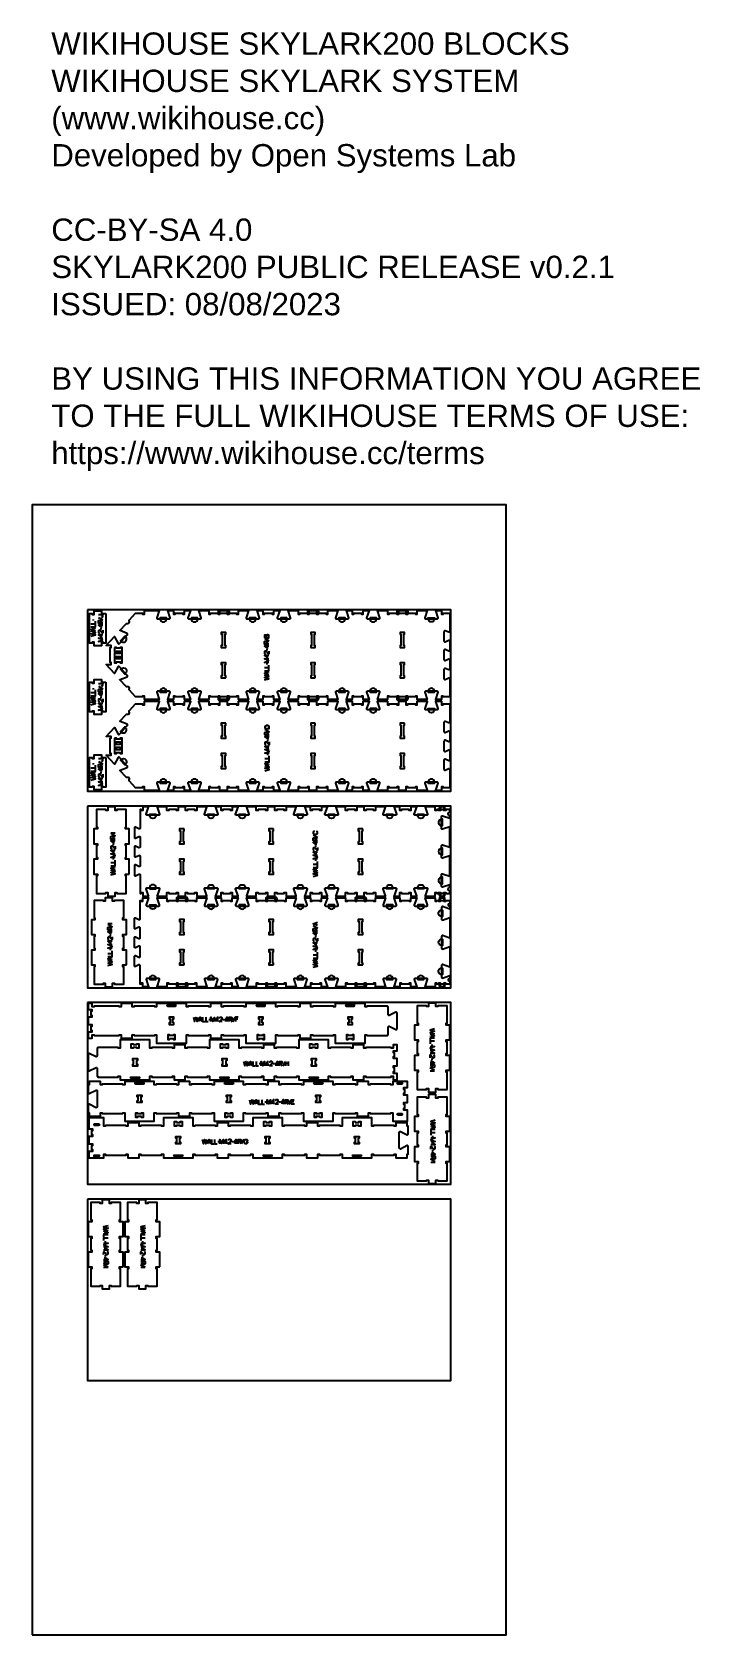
# Model space of a CAD drawing. Extents: x 0 to 4485, y 0 to 10771.
import ezdxf

# ---------------------------------------------------------------- set-up
doc = ezdxf.new("R2010")
doc.units = 0
for name, color, linetype in [('0_SHEET_SPRUCEPLY_2440X122', 1, 'CONTINUOUS'), ('1_ANYTOOL_1MMDEEP_LABELS_S', 2, 'CONTINUOUS'), ('3_ANYTOOL_CUTTHROUGH_INSID', 4, 'CONTINUOUS'), ('4_ANYTOOL_CUTTHROUGH_OUTSI', 5, 'CONTINUOUS'), ('5_ANYTOOL_HALF_MILL_9MM_IN', 3, 'CONTINUOUS'), ('DONOTCUT', 7, 'CONTINUOUS'), ('README', 1, 'CONTINUOUS')]:
    doc.layers.add(name, color=color, linetype=linetype)
doc.styles.add('ARIAL', font='arial.ttf')

msp = doc.modelspace()

# ---------------------------------------------------------------- texts
at = {"layer": 'README', "insert": (129, 10768, 0), "char_height": 150, "width": 8996.74, "attachment_point": 1, "style": 'ARIAL'}
msp.add_mtext('{\\fArial;WIKIHOUSE SKYLARK200 BLOCKS}\\P{\\fArial;WIKIHOUSE SKYLARK SYSTEM}\\P{\\fArial;(www.wikihouse.cc)}\\P{\\fArial;Developed by Open Systems Lab}\\P\\P{\\fArial;CC-BY-SA 4.0}\\P{\\fArial;SKYLARK200 PUBLIC RELEASE v0.2.1}\\P{\\fArial;ISSUED: 08/08/2023}\\P\\P{\\fArial;BY USING THIS INFORMATION YOU AGREE }\\P{\\fArial;TO THE FULL WIKIHOUSE TERMS OF USE:}\\P{\\fArial;https://www.wikihouse.cc/terms}', dxfattribs=at)

# ---------------------------------------------------------------- linework, layer by layer
at = {"layer": '0_SHEET_SPRUCEPLY_2440X122'}
for points in [[(372, 6889), (372, 5669), (2812, 5669), (2812, 6889)], [(372, 5569), (372, 4349), (2812, 4349), (2812, 5569)], [(372, 4249), (372, 3029), (2812, 3029), (2812, 4249)], [(372, 2929), (372, 1709), (2812, 1709), (2812, 2929)]]:
    msp.add_lwpolyline(points, close=True, dxfattribs=at)
at = {"layer": '1_ANYTOOL_1MMDEEP_LABELS_S', "color": 2}
for points in [[(395, 6795), (425, 6795), (425, 6812)], [(395, 6773), (425, 6773), (425, 6790)], [(411, 6824), (411, 6816)], [(467, 6838), (467, 6838), (467, 6838), (467, 6838), (467, 6838), (468, 6838), (468, 6838), (468, 6838), (468, 6838), (468, 6838), (469, 6838), (469, 6838), (469, 6838), (469, 6838), (469, 6838), (470, 6838), (470, 6838), (470, 6839), (470, 6839), (470, 6839), (470, 6839), (471, 6839), (471, 6839), (471, 6839), (471, 6839), (471, 6839), (472, 6839), (472, 6839), (472, 6840), (472, 6840), (472, 6840), (472, 6840), (472, 6840), (473, 6840), (473, 6840), (473, 6841), (473, 6841), (473, 6841), (473, 6841), (473, 6841), (474, 6841), (474, 6841), (474, 6842), (474, 6842), (474, 6842), (474, 6842), (474, 6842), (474, 6842), (474, 6843), (475, 6843), (475, 6843), (475, 6843), (475, 6843), (475, 6844), (475, 6844), (475, 6844), (475, 6844), (475, 6844), (475, 6845), (475, 6845), (475, 6845), (475, 6845), (475, 6845), (475, 6846), (475, 6846), (475, 6846), (475, 6846), (475, 6847), (475, 6847), (475, 6847), (475, 6847), (475, 6847), (475, 6848), (475, 6848), (475, 6848), (475, 6848), (475, 6848), (475, 6848), (475, 6849), (475, 6849), (474, 6849), (474, 6849), (474, 6849), (474, 6850), (474, 6850), (474, 6850), (474, 6850), (474, 6850), (474, 6850), (474, 6850), (474, 6851), (473, 6851), (473, 6851), (473, 6851), (473, 6851), (473, 6851), (473, 6851), (473, 6852), (472, 6852), (472, 6852), (472, 6852), (472, 6852), (472, 6852), (472, 6852), (471, 6852), (471, 6853), (471, 6853), (471, 6853), (471, 6853), (471, 6853), (470, 6853), (470, 6853), (470, 6853), (470, 6853), (470, 6853), (470, 6853), (469, 6853), (469, 6853), (469, 6853), (469, 6853), (469, 6853), (468, 6854), (468, 6854), (468, 6854), (468, 6854), (468, 6854), (467, 6854), (467, 6854), (467, 6854), (445, 6854)], [(475, 6798), (445, 6798), (445, 6809), (445, 6810), (445, 6810), (445, 6810), (445, 6811), (445, 6811), (445, 6811), (445, 6811), (445, 6812), (445, 6812), (445, 6812), (445, 6812), (445, 6812), (445, 6813), (446, 6813), (446, 6813), (446, 6813), (446, 6813), (446, 6813), (446, 6814), (446, 6814), (446, 6814), (446, 6814), (446, 6814), (446, 6814), (446, 6815), (447, 6815), (447, 6815), (447, 6815), (447, 6815), (447, 6815), (447, 6815), (447, 6815), (447, 6816), (448, 6816), (448, 6816), (448, 6816), (448, 6816), (448, 6816), (448, 6816), (448, 6816), (449, 6816), (449, 6816), (449, 6816), (449, 6817), (449, 6817), (449, 6817), (450, 6817), (450, 6817), (450, 6817), (450, 6817), (450, 6817), (451, 6817), (451, 6817), (451, 6817), (451, 6817), (452, 6817), (452, 6817), (452, 6817), (452, 6817), (453, 6817), (453, 6817), (453, 6817), (453, 6817), (454, 6817), (454, 6817), (454, 6817), (454, 6817), (454, 6817), (454, 6817), (455, 6817), (455, 6817), (455, 6817), (455, 6817), (455, 6817), (455, 6817), (456, 6817), (456, 6817), (456, 6817), (456, 6817), (456, 6816), (456, 6816), (457, 6816), (457, 6816), (457, 6816), (457, 6816), (457, 6816), (457, 6816), (458, 6816), (458, 6816), (458, 6816), (458, 6816), (458, 6815), (458, 6815), (458, 6815), (459, 6815), (459, 6815), (459, 6815), (459, 6815), (459, 6815), (459, 6814), (459, 6814), (459, 6814), (459, 6814), (460, 6814), (460, 6814), (460, 6814), (460, 6813), (460, 6813), (460, 6813), (460, 6813), (460, 6813), (460, 6813), (460, 6813), (460, 6812), (460, 6812), (460, 6812), (460, 6812), (460, 6812), (460, 6812), (460, 6811), (461, 6811), (461, 6811), (461, 6811), (461, 6809), (461, 6807), (461, 6798)], [(446, 6837), (476, 6820)], [(461, 6807), (475, 6817)], [(466, 6769), (466, 6791)], [(425, 6747), (395, 6757), (425, 6769)], [(395, 6712), (425, 6720), (395, 6728), (425, 6737), (395, 6744)], [(415, 6750), (415, 6765)], [(475, 6785), (445, 6785), (466, 6769)], [(475, 6751), (475, 6733), (475, 6733), (474, 6733), (474, 6733), (474, 6733), (474, 6733), (473, 6733), (473, 6733), (473, 6734), (473, 6734), (473, 6734), (472, 6734), (472, 6734), (472, 6734), (472, 6734), (472, 6734), (471, 6734), (471, 6735), (471, 6735), (471, 6735), (471, 6735), (470, 6735), (470, 6735), (470, 6735), (470, 6736), (470, 6736), (470, 6736), (469, 6736), (469, 6736), (469, 6736), (469, 6737), (468, 6738), (466, 6740), (465, 6741), (464, 6743), (464, 6744), (463, 6744), (462, 6745), (462, 6746), (461, 6746), (461, 6747), (460, 6748), (459, 6748), (459, 6748), (459, 6749), (459, 6749), (459, 6749), (459, 6749), (458, 6749), (458, 6749), (458, 6749), (458, 6749), (458, 6750), (458, 6750), (457, 6750), (457, 6750), (457, 6750), (457, 6750), (457, 6750), (456, 6750), (456, 6750), (456, 6750), (456, 6750), (456, 6750), (455, 6750), (455, 6750), (455, 6750), (455, 6751), (455, 6751), (454, 6751), (454, 6751), (454, 6751), (454, 6751), (454, 6751), (453, 6751), (453, 6751), (453, 6751), (453, 6751), (452, 6751), (452, 6751), (452, 6751), (452, 6751), (451, 6750), (451, 6750), (451, 6750), (451, 6750), (451, 6750), (450, 6750), (450, 6750), (450, 6750), (450, 6750), (450, 6750), (449, 6750), (449, 6750), (449, 6750), (449, 6750), (449, 6749), (449, 6749), (448, 6749), (448, 6749), (448, 6749), (448, 6749), (448, 6749), (448, 6749), (447, 6748), (447, 6748), (447, 6748), (447, 6748), (447, 6748), (447, 6748), (447, 6747), (447, 6747), (446, 6747), (446, 6747), (446, 6747), (446, 6747), (446, 6746), (446, 6746), (446, 6746), (446, 6746), (446, 6746), (446, 6745), (446, 6745), (446, 6745), (445, 6745), (445, 6745), (445, 6744), (445, 6744), (445, 6744), (445, 6744), (445, 6744), (445, 6743), (445, 6743), (445, 6743), (445, 6743), (445, 6742), (445, 6742), (445, 6742), (445, 6741), (445, 6741), (445, 6741), (445, 6740), (445, 6740), (445, 6740), (445, 6739), (445, 6739), (445, 6739), (446, 6738), (446, 6738), (446, 6738), (446, 6738), (446, 6738), (446, 6738), (446, 6738), (446, 6737), (446, 6737), (446, 6737), (446, 6737), (446, 6737), (446, 6737), (446, 6737), (446, 6737), (447, 6736), (447, 6736), (447, 6736), (447, 6736), (447, 6736), (447, 6736), (447, 6736), (447, 6736), (447, 6735), (447, 6735), (447, 6735), (448, 6735), (448, 6735), (448, 6735), (448, 6735), (448, 6735), (448, 6735), (448, 6734), (449, 6734), (449, 6734), (449, 6734), (450, 6734), (450, 6733), (450, 6733)], [(475, 6721), (445, 6721), (466, 6705)], [(475, 6675), (445, 6675), (473, 6687), (445, 6699), (475, 6699)], [(461, 6765), (461, 6756)], [(466, 6705), (466, 6727)], [(1560, 6700), (1590, 6700), (1590, 6710), (1590, 6712), (1590, 6713), (1590, 6713), (1590, 6713), (1590, 6713), (1590, 6713), (1590, 6714), (1590, 6714), (1590, 6714), (1590, 6714), (1590, 6714), (1590, 6715), (1590, 6715), (1589, 6715), (1589, 6715), (1589, 6715), (1589, 6716), (1589, 6716), (1589, 6716), (1589, 6716), (1589, 6716), (1589, 6716), (1589, 6717), (1589, 6717), (1588, 6717), (1588, 6717), (1588, 6717), (1588, 6717), (1588, 6718), (1588, 6718), (1588, 6718), (1587, 6718), (1587, 6718), (1587, 6718), (1587, 6718), (1587, 6718), (1587, 6719), (1586, 6719), (1586, 6719), (1586, 6719), (1586, 6719), (1586, 6719), (1585, 6719), (1585, 6719), (1585, 6719), (1585, 6719), (1585, 6719), (1585, 6720), (1584, 6720), (1584, 6720), (1584, 6720), (1584, 6720), (1584, 6720), (1583, 6720), (1583, 6720), (1583, 6720), (1583, 6720), (1583, 6720), (1582, 6720), (1582, 6720), (1582, 6720), (1582, 6720), (1582, 6720), (1581, 6720), (1581, 6720), (1581, 6720), (1581, 6720), (1580, 6720), (1580, 6720), (1580, 6720), (1580, 6720), (1580, 6720), (1579, 6720), (1579, 6720), (1579, 6720), (1579, 6720), (1578, 6720), (1578, 6720), (1578, 6720), (1578, 6719), (1578, 6719), (1578, 6719), (1578, 6719), (1577, 6719), (1577, 6719), (1577, 6719), (1577, 6719), (1577, 6719), (1577, 6719), (1577, 6719), (1577, 6719), (1577, 6719), (1577, 6719), (1577, 6719), (1577, 6719), (1576, 6719), (1576, 6718), (1576, 6718), (1576, 6718), (1576, 6718), (1576, 6718), (1576, 6718), (1576, 6718), (1576, 6718), (1576, 6718), (1576, 6718), (1575, 6717), (1575, 6717), (1575, 6717), (1575, 6716), (1575, 6716), (1575, 6716), (1574, 6715), (1574, 6715), (1574, 6715), (1574, 6714), (1574, 6714), (1574, 6713), (1574, 6713), (1574, 6712), (1573, 6712), (1573, 6712), (1573, 6711), (1573, 6711)], [(1573, 6700), (1573, 6711), (1573, 6711), (1573, 6711), (1573, 6712), (1573, 6712), (1573, 6713), (1573, 6713), (1573, 6713), (1573, 6714), (1573, 6714), (1573, 6714), (1572, 6715), (1572, 6715), (1572, 6715), (1572, 6716), (1572, 6716), (1572, 6716), (1572, 6716), (1572, 6716), (1572, 6717), (1572, 6717), (1571, 6717), (1571, 6717), (1571, 6717), (1571, 6717), (1571, 6717), (1571, 6717), (1571, 6717), (1571, 6717), (1571, 6717), (1571, 6717), (1571, 6717), (1571, 6717), (1571, 6717), (1571, 6718), (1571, 6718), (1571, 6718), (1571, 6718), (1570, 6718), (1570, 6718), (1570, 6718), (1570, 6718), (1570, 6718), (1570, 6718), (1570, 6718), (1570, 6718), (1570, 6718), (1570, 6718), (1570, 6718), (1570, 6718), (1569, 6718), (1569, 6718), (1569, 6718), (1569, 6718), (1569, 6719), (1569, 6719), (1568, 6719), (1568, 6719), (1568, 6719), (1568, 6719), (1567, 6719), (1567, 6719), (1567, 6719), (1567, 6719), (1566, 6719), (1566, 6719), (1566, 6719), (1566, 6719), (1565, 6719), (1565, 6719), (1565, 6719), (1565, 6719), (1565, 6719), (1565, 6719), (1564, 6719), (1564, 6719), (1564, 6719), (1564, 6719), (1564, 6719), (1564, 6718), (1563, 6718), (1563, 6718), (1563, 6718), (1563, 6718), (1563, 6718), (1563, 6718), (1563, 6718), (1562, 6718), (1562, 6718), (1562, 6718), (1562, 6718), (1562, 6718), (1562, 6718), (1562, 6717), (1562, 6717), (1561, 6717), (1561, 6717), (1561, 6717), (1561, 6717), (1561, 6717), (1561, 6717), (1561, 6717), (1561, 6716), (1561, 6716), (1561, 6716), (1561, 6716), (1561, 6716), (1560, 6716), (1560, 6716), (1560, 6716), (1560, 6715), (1560, 6715), (1560, 6715), (1560, 6715), (1560, 6715), (1560, 6715), (1560, 6714), (1560, 6714), (1560, 6714), (1560, 6714), (1560, 6714), (1560, 6714), (1560, 6713), (1560, 6713), (1560, 6713), (1560, 6713), (1560, 6712), (1560, 6700)], [(1560, 6697), (1591, 6679)], [(1590, 6658), (1560, 6658), (1560, 6669), (1560, 6670), (1560, 6670), (1560, 6670), (1560, 6670), (1560, 6671), (1560, 6671), (1560, 6671), (1560, 6671), (1560, 6672), (1560, 6672), (1560, 6672), (1560, 6672), (1560, 6672), (1560, 6673), (1560, 6673), (1560, 6673), (1560, 6673), (1561, 6673), (1561, 6673), (1561, 6674), (1561, 6674), (1561, 6674), (1561, 6674), (1561, 6674), (1561, 6674), (1561, 6674), (1561, 6675), (1561, 6675), (1562, 6675), (1562, 6675), (1562, 6675), (1562, 6675), (1562, 6675), (1562, 6675), (1562, 6676), (1563, 6676), (1563, 6676), (1563, 6676), (1563, 6676), (1563, 6676), (1563, 6676), (1563, 6676), (1564, 6676), (1564, 6676), (1564, 6676), (1564, 6677), (1564, 6677), (1565, 6677), (1565, 6677), (1565, 6677), (1565, 6677), (1565, 6677), (1566, 6677), (1566, 6677), (1566, 6677), (1566, 6677), (1566, 6677), (1567, 6677), (1567, 6677), (1568, 6677), (1568, 6677), (1568, 6677), (1568, 6677), (1568, 6677), (1568, 6677), (1569, 6677), (1569, 6677), (1569, 6677), (1569, 6677), (1569, 6677), (1569, 6677), (1570, 6677), (1570, 6677), (1570, 6677), (1570, 6677), (1570, 6677), (1570, 6677), (1571, 6676), (1571, 6676), (1571, 6676), (1571, 6676), (1571, 6676), (1571, 6676), (1572, 6676), (1572, 6676), (1572, 6676), (1572, 6676), (1572, 6676), (1572, 6676), (1572, 6675), (1573, 6675), (1573, 6675), (1573, 6675), (1573, 6675), (1573, 6675), (1573, 6675), (1573, 6675), (1574, 6675), (1574, 6674), (1574, 6674), (1574, 6674), (1574, 6674), (1574, 6674), (1574, 6674), (1574, 6674), (1574, 6673), (1574, 6673), (1575, 6673), (1575, 6673), (1575, 6673), (1575, 6673), (1575, 6673), (1575, 6672), (1575, 6672), (1575, 6672), (1575, 6672), (1575, 6672), (1575, 6672), (1575, 6671), (1575, 6671), (1575, 6671), (1575, 6671), (1575, 6671), (1575, 6669), (1575, 6667), (1575, 6658)], [(1590, 6645), (1560, 6645), (1581, 6629)], [(1590, 6611), (1590, 6593), (1589, 6593), (1589, 6593), (1589, 6593), (1589, 6593), (1588, 6593), (1588, 6593), (1588, 6593), (1588, 6593), (1587, 6594), (1587, 6594), (1587, 6594), (1587, 6594), (1587, 6594), (1586, 6594), (1586, 6594), (1586, 6594), (1586, 6594), (1586, 6595), (1586, 6595), (1585, 6595), (1585, 6595), (1585, 6595), (1585, 6595), (1585, 6595), (1584, 6596), (1584, 6596), (1584, 6596), (1584, 6596), (1584, 6596), (1584, 6597), (1582, 6598), (1581, 6600), (1580, 6601), (1579, 6603), (1578, 6603), (1578, 6604), (1577, 6605), (1577, 6606), (1576, 6606), (1575, 6607), (1575, 6608), (1574, 6608), (1574, 6608), (1574, 6608), (1574, 6609), (1573, 6609), (1573, 6609), (1573, 6609), (1573, 6609), (1573, 6609), (1573, 6609), (1572, 6609), (1572, 6609), (1572, 6610), (1572, 6610), (1572, 6610), (1572, 6610), (1571, 6610), (1571, 6610), (1571, 6610), (1571, 6610), (1571, 6610), (1570, 6610), (1570, 6610), (1570, 6610), (1570, 6610), (1570, 6610), (1569, 6610), (1569, 6610), (1569, 6610), (1569, 6610), (1568, 6610), (1568, 6610), (1568, 6610), (1568, 6610), (1567, 6610), (1567, 6610), (1567, 6610), (1567, 6610), (1567, 6610), (1566, 6610), (1566, 6610), (1566, 6610), (1566, 6610), (1565, 6610), (1565, 6610), (1565, 6610), (1565, 6610), (1565, 6610), (1564, 6610), (1564, 6610), (1564, 6610), (1564, 6610), (1564, 6609), (1564, 6609), (1563, 6609), (1563, 6609), (1563, 6609), (1563, 6609), (1563, 6609), (1563, 6609), (1562, 6609), (1562, 6608), (1562, 6608), (1562, 6608), (1562, 6608), (1562, 6608), (1562, 6608), (1561, 6607), (1561, 6607), (1561, 6607), (1561, 6607), (1561, 6607), (1561, 6607), (1561, 6606), (1561, 6606), (1561, 6606), (1561, 6606), (1560, 6606), (1560, 6605), (1560, 6605), (1560, 6605), (1560, 6605), (1560, 6605), (1560, 6604), (1560, 6604), (1560, 6604), (1560, 6604), (1560, 6604), (1560, 6603), (1560, 6603), (1560, 6603), (1560, 6603), (1560, 6602), (1560, 6602), (1560, 6602), (1560, 6602), (1560, 6601), (1560, 6601), (1560, 6600), (1560, 6600), (1560, 6600), (1560, 6599), (1560, 6599), (1560, 6599), (1560, 6598), (1560, 6598), (1560, 6598), (1560, 6598), (1560, 6598), (1560, 6598), (1560, 6598), (1561, 6597), (1561, 6597), (1561, 6597), (1561, 6597), (1561, 6597), (1561, 6597), (1561, 6597), (1561, 6596), (1561, 6596), (1561, 6596), (1561, 6596), (1561, 6596), (1561, 6596), (1562, 6596), (1562, 6596), (1562, 6595), (1562, 6595), (1562, 6595), (1562, 6595), (1562, 6595), (1562, 6595), (1562, 6595), (1562, 6595), (1563, 6595), (1563, 6594), (1563, 6594), (1563, 6594), (1563, 6594), (1564, 6594), (1564, 6594), (1564, 6593), (1565, 6593), (1565, 6593)], [(1590, 6581), (1560, 6581), (1581, 6565)], [(1575, 6667), (1590, 6677)], [(1576, 6625), (1576, 6616)], [(1581, 6629), (1581, 6651)], [(1581, 6565), (1581, 6587)], [(1590, 6535), (1560, 6535), (1588, 6547), (1560, 6559), (1590, 6559)], [(1560, 6500), (1590, 6500), (1590, 6517)], [(1560, 6478), (1590, 6478), (1590, 6496)], [(1590, 6452), (1560, 6463), (1590, 6474)], [(1576, 6530), (1576, 6521)], [(1580, 6456), (1580, 6471)], [(411, 6363), (411, 6354)], [(467, 6377), (467, 6377), (467, 6377), (467, 6377), (467, 6377), (468, 6377), (468, 6377), (468, 6377), (468, 6377), (468, 6377), (469, 6377), (469, 6377), (469, 6377), (469, 6377), (469, 6377), (470, 6377), (470, 6377), (470, 6377), (470, 6377), (470, 6377), (470, 6377), (471, 6378), (471, 6378), (471, 6378), (471, 6378), (471, 6378), (472, 6378), (472, 6378), (472, 6378), (472, 6378), (472, 6378), (472, 6379), (472, 6379), (473, 6379), (473, 6379), (473, 6379), (473, 6379), (473, 6379), (473, 6380), (473, 6380), (474, 6380), (474, 6380), (474, 6380), (474, 6380), (474, 6381), (474, 6381), (474, 6381), (474, 6381), (474, 6381), (475, 6381), (475, 6382), (475, 6382), (475, 6382), (475, 6382), (475, 6382), (475, 6383), (475, 6383), (475, 6383), (475, 6383), (475, 6383), (475, 6384), (475, 6384), (475, 6384), (475, 6384), (475, 6385), (475, 6385), (475, 6385), (475, 6385), (475, 6385), (475, 6386), (475, 6386), (475, 6386), (475, 6386), (475, 6386), (475, 6387), (475, 6387), (475, 6387), (475, 6387), (475, 6387), (475, 6387), (474, 6388), (474, 6388), (474, 6388), (474, 6388), (474, 6388), (474, 6389), (474, 6389), (474, 6389), (474, 6389), (474, 6389), (474, 6389), (473, 6389), (473, 6390), (473, 6390), (473, 6390), (473, 6390), (473, 6390), (473, 6390), (472, 6390), (472, 6391), (472, 6391), (472, 6391), (472, 6391), (472, 6391), (471, 6391), (471, 6391), (471, 6391), (471, 6391), (471, 6391), (471, 6392), (470, 6392), (470, 6392), (470, 6392), (470, 6392), (470, 6392), (470, 6392), (469, 6392), (469, 6392), (469, 6392), (469, 6392), (469, 6392), (468, 6392), (468, 6392), (468, 6392), (468, 6392), (468, 6392), (467, 6392), (467, 6392), (467, 6392), (445, 6392)], [(475, 6337), (445, 6337), (445, 6348), (445, 6348), (445, 6349), (445, 6349), (445, 6349), (445, 6350), (445, 6350), (445, 6350), (445, 6350), (445, 6350), (445, 6351), (445, 6351), (445, 6351), (445, 6351), (446, 6351), (446, 6352), (446, 6352), (446, 6352), (446, 6352), (446, 6352), (446, 6352), (446, 6353), (446, 6353), (446, 6353), (446, 6353), (446, 6353), (447, 6353), (447, 6353), (447, 6354), (447, 6354), (447, 6354), (447, 6354), (447, 6354), (447, 6354), (448, 6354), (448, 6354), (448, 6355), (448, 6355), (448, 6355), (448, 6355), (448, 6355), (449, 6355), (449, 6355), (449, 6355), (449, 6355), (449, 6355), (449, 6355), (450, 6355), (450, 6355), (450, 6356), (450, 6356), (450, 6356), (451, 6356), (451, 6356), (451, 6356), (451, 6356), (452, 6356), (452, 6356), (452, 6356), (452, 6356), (453, 6356), (453, 6356), (453, 6356), (453, 6356), (454, 6356), (454, 6356), (454, 6356), (454, 6356), (454, 6356), (454, 6356), (455, 6356), (455, 6356), (455, 6356), (455, 6356), (455, 6356), (455, 6355), (456, 6355), (456, 6355), (456, 6355), (456, 6355), (456, 6355), (456, 6355), (457, 6355), (457, 6355), (457, 6355), (457, 6355), (457, 6355), (457, 6355), (458, 6354), (458, 6354), (458, 6354), (458, 6354), (458, 6354), (458, 6354), (458, 6354), (459, 6354), (459, 6354), (459, 6353), (459, 6353), (459, 6353), (459, 6353), (459, 6353), (459, 6353), (459, 6353), (460, 6353), (460, 6352), (460, 6352), (460, 6352), (460, 6352), (460, 6352), (460, 6352), (460, 6352), (460, 6351), (460, 6351), (460, 6351), (460, 6351), (460, 6351), (460, 6351), (460, 6350), (460, 6350), (460, 6350), (461, 6350), (461, 6350), (461, 6349), (461, 6348), (461, 6346), (461, 6337)], [(446, 6375), (476, 6358)], [(461, 6346), (475, 6356)], [(1560, 6418), (1590, 6425), (1561, 6434), (1590, 6442), (1560, 6450)], [(395, 6333), (425, 6333), (425, 6350)], [(395, 6311), (425, 6311), (425, 6329)], [(425, 6285), (395, 6296), (425, 6307)], [(395, 6251), (425, 6258), (395, 6267), (425, 6275), (395, 6283)], [(415, 6289), (415, 6304)], [(475, 6324), (445, 6324), (466, 6308)], [(475, 6290), (475, 6271), (475, 6272), (474, 6272), (474, 6272), (474, 6272), (474, 6272), (473, 6272), (473, 6272), (473, 6272), (473, 6272), (473, 6272), (472, 6273), (472, 6273), (472, 6273), (472, 6273), (472, 6273), (471, 6273), (471, 6273), (471, 6273), (471, 6274), (471, 6274), (470, 6274), (470, 6274), (470, 6274), (470, 6274), (470, 6274), (470, 6275), (469, 6275), (469, 6275), (469, 6275), (469, 6276), (468, 6277), (466, 6278), (465, 6280), (464, 6282), (464, 6282), (463, 6283), (462, 6284), (462, 6284), (461, 6285), (461, 6286), (460, 6286), (459, 6287), (459, 6287), (459, 6287), (459, 6287), (459, 6287), (459, 6288), (458, 6288), (458, 6288), (458, 6288), (458, 6288), (458, 6288), (458, 6288), (457, 6288), (457, 6288), (457, 6289), (457, 6289), (457, 6289), (456, 6289), (456, 6289), (456, 6289), (456, 6289), (456, 6289), (455, 6289), (455, 6289), (455, 6289), (455, 6289), (455, 6289), (454, 6289), (454, 6289), (454, 6289), (454, 6289), (454, 6289), (453, 6289), (453, 6289), (453, 6289), (453, 6289), (452, 6289), (452, 6289), (452, 6289), (452, 6289), (451, 6289), (451, 6289), (451, 6289), (451, 6289), (451, 6289), (450, 6289), (450, 6289), (450, 6289), (450, 6289), (450, 6289), (449, 6288), (449, 6288), (449, 6288), (449, 6288), (449, 6288), (449, 6288), (448, 6288), (448, 6288), (448, 6288), (448, 6287), (448, 6287), (448, 6287), (447, 6287), (447, 6287), (447, 6287), (447, 6287), (447, 6286), (447, 6286), (447, 6286), (447, 6286), (446, 6286), (446, 6286), (446, 6285), (446, 6285), (446, 6285), (446, 6285), (446, 6285), (446, 6284), (446, 6284), (446, 6284), (446, 6284), (446, 6284), (445, 6283), (445, 6283), (445, 6283), (445, 6283), (445, 6283), (445, 6282), (445, 6282), (445, 6282), (445, 6282), (445, 6282), (445, 6281), (445, 6281), (445, 6281), (445, 6280), (445, 6280), (445, 6280), (445, 6279), (445, 6279), (445, 6279), (445, 6278), (445, 6278), (445, 6278), (445, 6277), (446, 6277), (446, 6277), (446, 6277), (446, 6277), (446, 6277), (446, 6276), (446, 6276), (446, 6276), (446, 6276), (446, 6276), (446, 6276), (446, 6276), (446, 6275), (446, 6275), (446, 6275), (447, 6275), (447, 6275), (447, 6275), (447, 6275), (447, 6275), (447, 6274), (447, 6274), (447, 6274), (447, 6274), (447, 6274), (447, 6274), (448, 6274), (448, 6274), (448, 6273), (448, 6273), (448, 6273), (448, 6273), (448, 6273), (449, 6273), (449, 6273), (449, 6272), (450, 6272), (450, 6272), (450, 6272)], [(475, 6260), (445, 6260), (466, 6244)], [(461, 6303), (461, 6295)], [(466, 6308), (466, 6330)], [(466, 6244), (466, 6265)], [(475, 6214), (445, 6214), (473, 6226), (445, 6238), (475, 6238)], [(1593, 6048), (1563, 6048), (1563, 6059), (1563, 6059), (1563, 6060), (1563, 6060), (1564, 6060), (1564, 6061), (1564, 6061), (1564, 6061), (1564, 6061), (1564, 6061), (1564, 6062), (1564, 6062), (1564, 6062), (1564, 6062), (1564, 6062), (1564, 6063), (1564, 6063), (1564, 6063), (1564, 6063), (1564, 6063), (1564, 6063), (1564, 6064), (1565, 6064), (1565, 6064), (1565, 6064), (1565, 6064), (1565, 6064), (1565, 6064), (1565, 6065), (1565, 6065), (1565, 6065), (1566, 6065), (1566, 6065), (1566, 6065), (1566, 6065), (1566, 6065), (1566, 6066), (1566, 6066), (1567, 6066), (1567, 6066), (1567, 6066), (1567, 6066), (1567, 6066), (1567, 6066), (1567, 6066), (1568, 6066), (1568, 6066), (1568, 6066), (1568, 6066), (1568, 6067), (1569, 6067), (1569, 6067), (1569, 6067), (1569, 6067), (1569, 6067), (1570, 6067), (1570, 6067), (1570, 6067), (1570, 6067), (1571, 6067), (1571, 6067), (1571, 6067), (1572, 6067), (1572, 6067), (1572, 6067), (1572, 6067), (1572, 6067), (1573, 6067), (1573, 6067), (1573, 6067), (1573, 6067), (1573, 6067), (1573, 6067), (1574, 6067), (1574, 6067), (1574, 6066), (1574, 6066), (1574, 6066), (1574, 6066), (1574, 6066), (1575, 6066), (1575, 6066), (1575, 6066), (1575, 6066), (1575, 6066), (1575, 6066), (1576, 6066), (1576, 6066), (1576, 6065), (1576, 6065), (1576, 6065), (1576, 6065), (1576, 6065), (1577, 6065), (1577, 6065), (1577, 6065), (1577, 6065), (1577, 6064), (1577, 6064), (1577, 6064), (1578, 6064), (1578, 6064), (1578, 6064), (1578, 6064), (1578, 6064), (1578, 6063), (1578, 6063), (1578, 6063), (1578, 6063), (1578, 6063), (1578, 6063), (1578, 6063), (1579, 6062), (1579, 6062), (1579, 6062), (1579, 6062), (1579, 6062), (1579, 6062), (1579, 6061), (1579, 6061), (1579, 6061), (1579, 6061), (1579, 6061), (1579, 6060), (1579, 6059), (1579, 6057), (1579, 6048)], [(1593, 6035), (1563, 6035), (1585, 6019)], [(1564, 6086), (1595, 6069)], [(1579, 6057), (1593, 6067)], [(1585, 6019), (1585, 6041)], [(1593, 6001), (1593, 5982), (1593, 5983), (1593, 5983), (1592, 5983), (1592, 5983), (1592, 5983), (1592, 5983), (1592, 5983), (1591, 5983), (1591, 5983), (1591, 5983), (1591, 5984), (1591, 5984), (1590, 5984), (1590, 5984), (1590, 5984), (1590, 5984), (1590, 5984), (1589, 5984), (1589, 5985), (1589, 5985), (1589, 5985), (1589, 5985), (1589, 5985), (1588, 5985), (1588, 5985), (1588, 5986), (1588, 5986), (1588, 5986), (1588, 5986), (1587, 5987), (1586, 5988), (1585, 5989), (1584, 5991), (1583, 5993), (1582, 5993), (1581, 5994), (1581, 5995), (1580, 5995), (1580, 5996), (1579, 5997), (1578, 5997), (1578, 5998), (1578, 5998), (1577, 5998), (1577, 5998), (1577, 5998), (1577, 5999), (1577, 5999), (1577, 5999), (1576, 5999), (1576, 5999), (1576, 5999), (1576, 5999), (1576, 5999), (1576, 5999), (1575, 6000), (1575, 6000), (1575, 6000), (1575, 6000), (1575, 6000), (1574, 6000), (1574, 6000), (1574, 6000), (1574, 6000), (1574, 6000), (1573, 6000), (1573, 6000), (1573, 6000), (1573, 6000), (1573, 6000), (1572, 6000), (1572, 6000), (1572, 6000), (1572, 6000), (1571, 6000), (1571, 6000), (1571, 6000), (1571, 6000), (1570, 6000), (1570, 6000), (1570, 6000), (1570, 6000), (1570, 6000), (1569, 6000), (1569, 6000), (1569, 6000), (1569, 6000), (1569, 6000), (1568, 6000), (1568, 6000), (1568, 6000), (1568, 5999), (1568, 5999), (1567, 5999), (1567, 5999), (1567, 5999), (1567, 5999), (1567, 5999), (1567, 5999), (1566, 5999), (1566, 5998), (1566, 5998), (1566, 5998), (1566, 5998), (1566, 5998), (1566, 5998), (1565, 5998), (1565, 5997), (1565, 5997), (1565, 5997), (1565, 5997), (1565, 5997), (1565, 5997), (1565, 5996), (1565, 5996), (1564, 5996), (1564, 5996), (1564, 5996), (1564, 5995), (1564, 5995), (1564, 5995), (1564, 5995), (1564, 5995), (1564, 5994), (1564, 5994), (1564, 5994), (1564, 5994), (1564, 5994), (1564, 5993), (1564, 5993), (1564, 5993), (1564, 5993), (1563, 5993), (1563, 5992), (1563, 5992), (1563, 5992), (1563, 5991), (1563, 5991), (1563, 5991), (1563, 5990), (1564, 5990), (1564, 5990), (1564, 5989), (1564, 5989), (1564, 5989), (1564, 5988), (1564, 5988), (1564, 5988), (1564, 5988), (1564, 5988), (1564, 5988), (1564, 5987), (1564, 5987), (1564, 5987), (1564, 5987), (1564, 5987), (1564, 5987), (1565, 5987), (1565, 5986), (1565, 5986), (1565, 5986), (1565, 5986), (1565, 5986), (1565, 5986), (1565, 5986), (1565, 5986), (1565, 5985), (1565, 5985), (1566, 5985), (1566, 5985), (1566, 5985), (1566, 5985), (1566, 5985), (1566, 5985), (1566, 5984), (1566, 5984), (1566, 5984), (1567, 5984), (1567, 5984), (1567, 5984), (1567, 5984), (1568, 5983), (1568, 5983), (1568, 5983), (1569, 5983)], [(1593, 5971), (1563, 5971), (1585, 5955)], [(1593, 5925), (1563, 5925), (1592, 5937), (1564, 5949), (1593, 5949)], [(1580, 6014), (1580, 6006)], [(1585, 5955), (1585, 5976)], [(395, 5827), (425, 5827), (425, 5844)], [(395, 5805), (425, 5805), (425, 5823)], [(411, 5857), (411, 5848)], [(467, 5871), (467, 5871), (467, 5871), (467, 5871), (467, 5871), (468, 5871), (468, 5871), (468, 5871), (468, 5871), (468, 5871), (469, 5871), (469, 5871), (469, 5871), (469, 5871), (469, 5871), (470, 5871), (470, 5871), (470, 5871), (470, 5871), (470, 5871), (470, 5871), (471, 5871), (471, 5872), (471, 5872), (471, 5872), (471, 5872), (472, 5872), (472, 5872), (472, 5872), (472, 5872), (472, 5872), (472, 5873), (472, 5873), (473, 5873), (473, 5873), (473, 5873), (473, 5873), (473, 5873), (473, 5874), (473, 5874), (474, 5874), (474, 5874), (474, 5874), (474, 5874), (474, 5875), (474, 5875), (474, 5875), (474, 5875), (474, 5875), (475, 5875), (475, 5876), (475, 5876), (475, 5876), (475, 5876), (475, 5876), (475, 5877), (475, 5877), (475, 5877), (475, 5877), (475, 5877), (475, 5878), (475, 5878), (475, 5878), (475, 5878), (475, 5879), (475, 5879), (475, 5879), (475, 5879), (475, 5879), (475, 5880), (475, 5880), (475, 5880), (475, 5880), (475, 5880), (475, 5881), (475, 5881), (475, 5881), (475, 5881), (475, 5881), (475, 5881), (474, 5882), (474, 5882), (474, 5882), (474, 5882), (474, 5882), (474, 5882), (474, 5883), (474, 5883), (474, 5883), (474, 5883), (474, 5883), (473, 5883), (473, 5884), (473, 5884), (473, 5884), (473, 5884), (473, 5884), (473, 5884), (472, 5884), (472, 5884), (472, 5885), (472, 5885), (472, 5885), (472, 5885), (471, 5885), (471, 5885), (471, 5885), (471, 5885), (471, 5885), (471, 5885), (470, 5886), (470, 5886), (470, 5886), (470, 5886), (470, 5886), (470, 5886), (469, 5886), (469, 5886), (469, 5886), (469, 5886), (469, 5886), (468, 5886), (468, 5886), (468, 5886), (468, 5886), (468, 5886), (467, 5886), (467, 5886), (467, 5886), (445, 5886)], [(475, 5830), (445, 5830), (445, 5842), (445, 5842), (445, 5843), (445, 5843), (445, 5843), (445, 5843), (445, 5844), (445, 5844), (445, 5844), (445, 5844), (445, 5845), (445, 5845), (445, 5845), (445, 5845), (446, 5845), (446, 5846), (446, 5846), (446, 5846), (446, 5846), (446, 5846), (446, 5846), (446, 5847), (446, 5847), (446, 5847), (446, 5847), (446, 5847), (447, 5847), (447, 5847), (447, 5848), (447, 5848), (447, 5848), (447, 5848), (447, 5848), (447, 5848), (448, 5848), (448, 5848), (448, 5848), (448, 5849), (448, 5849), (448, 5849), (448, 5849), (449, 5849), (449, 5849), (449, 5849), (449, 5849), (449, 5849), (449, 5849), (450, 5849), (450, 5849), (450, 5849), (450, 5850), (450, 5850), (451, 5850), (451, 5850), (451, 5850), (451, 5850), (452, 5850), (452, 5850), (452, 5850), (452, 5850), (453, 5850), (453, 5850), (453, 5850), (453, 5850), (454, 5850), (454, 5850), (454, 5850), (454, 5850), (454, 5850), (454, 5850), (455, 5850), (455, 5850), (455, 5850), (455, 5850), (455, 5849), (455, 5849), (456, 5849), (456, 5849), (456, 5849), (456, 5849), (456, 5849), (456, 5849), (457, 5849), (457, 5849), (457, 5849), (457, 5849), (457, 5849), (457, 5849), (458, 5848), (458, 5848), (458, 5848), (458, 5848), (458, 5848), (458, 5848), (458, 5848), (459, 5848), (459, 5848), (459, 5847), (459, 5847), (459, 5847), (459, 5847), (459, 5847), (459, 5847), (459, 5847), (460, 5847), (460, 5846), (460, 5846), (460, 5846), (460, 5846), (460, 5846), (460, 5846), (460, 5845), (460, 5845), (460, 5845), (460, 5845), (460, 5845), (460, 5845), (460, 5844), (460, 5844), (460, 5844), (460, 5844), (461, 5844), (461, 5844), (461, 5843), (461, 5842), (461, 5839), (461, 5831)], [(475, 5818), (445, 5818), (466, 5802)], [(446, 5869), (476, 5852)], [(461, 5839), (475, 5850)], [(466, 5802), (466, 5823)], [(1563, 5890), (1593, 5890), (1593, 5907)], [(1563, 5868), (1593, 5868), (1593, 5885)], [(1593, 5842), (1563, 5853), (1593, 5864)], [(1563, 5807), (1593, 5815), (1564, 5824), (1593, 5832), (1563, 5839)], [(1580, 5920), (1580, 5911)], [(1584, 5846), (1584, 5860)], [(425, 5779), (395, 5790), (425, 5801)], [(395, 5744), (425, 5752), (395, 5761), (425, 5769), (395, 5777)], [(415, 5783), (415, 5798)], [(475, 5784), (475, 5765), (475, 5766), (474, 5766), (474, 5766), (474, 5766), (474, 5766), (473, 5766), (473, 5766), (473, 5766), (473, 5766), (473, 5766), (472, 5767), (472, 5767), (472, 5767), (472, 5767), (472, 5767), (471, 5767), (471, 5767), (471, 5767), (471, 5768), (471, 5768), (470, 5768), (470, 5768), (470, 5768), (470, 5768), (470, 5768), (470, 5769), (469, 5769), (469, 5769), (469, 5769), (469, 5769), (468, 5771), (466, 5772), (465, 5774), (464, 5775), (464, 5776), (463, 5777), (462, 5778), (462, 5778), (461, 5779), (461, 5780), (460, 5780), (459, 5781), (459, 5781), (459, 5781), (459, 5781), (459, 5781), (459, 5782), (458, 5782), (458, 5782), (458, 5782), (458, 5782), (458, 5782), (458, 5782), (457, 5782), (457, 5782), (457, 5782), (457, 5783), (457, 5783), (456, 5783), (456, 5783), (456, 5783), (456, 5783), (456, 5783), (455, 5783), (455, 5783), (455, 5783), (455, 5783), (455, 5783), (454, 5783), (454, 5783), (454, 5783), (454, 5783), (454, 5783), (453, 5783), (453, 5783), (453, 5783), (453, 5783), (452, 5783), (452, 5783), (452, 5783), (452, 5783), (451, 5783), (451, 5783), (451, 5783), (451, 5783), (451, 5783), (450, 5783), (450, 5783), (450, 5783), (450, 5783), (450, 5783), (449, 5782), (449, 5782), (449, 5782), (449, 5782), (449, 5782), (449, 5782), (448, 5782), (448, 5782), (448, 5782), (448, 5781), (448, 5781), (448, 5781), (447, 5781), (447, 5781), (447, 5781), (447, 5781), (447, 5780), (447, 5780), (447, 5780), (447, 5780), (446, 5780), (446, 5780), (446, 5779), (446, 5779), (446, 5779), (446, 5779), (446, 5779), (446, 5778), (446, 5778), (446, 5778), (446, 5778), (446, 5778), (445, 5777), (445, 5777), (445, 5777), (445, 5777), (445, 5777), (445, 5776), (445, 5776), (445, 5776), (445, 5776), (445, 5776), (445, 5775), (445, 5775), (445, 5775), (445, 5774), (445, 5774), (445, 5774), (445, 5773), (445, 5773), (445, 5773), (445, 5772), (445, 5772), (445, 5772), (445, 5771), (446, 5771), (446, 5771), (446, 5771), (446, 5771), (446, 5771), (446, 5770), (446, 5770), (446, 5770), (446, 5770), (446, 5770), (446, 5770), (446, 5770), (446, 5769), (446, 5769), (446, 5769), (447, 5769), (447, 5769), (447, 5769), (447, 5769), (447, 5768), (447, 5768), (447, 5768), (447, 5768), (447, 5768), (447, 5768), (447, 5768), (448, 5768), (448, 5768), (448, 5767), (448, 5767), (448, 5767), (448, 5767), (448, 5767), (449, 5767), (449, 5767), (449, 5766), (450, 5766), (450, 5766), (450, 5766)], [(475, 5754), (445, 5754), (466, 5738)], [(475, 5708), (445, 5708), (473, 5720), (445, 5732), (475, 5732)], [(461, 5797), (461, 5789)], [(466, 5738), (466, 5759)], [(529, 5390), (559, 5390)], [(529, 5387), (560, 5369)], [(1895, 5400), (1894, 5400), (1894, 5400), (1894, 5400), (1893, 5399), (1893, 5399), (1892, 5399), (1892, 5399), (1892, 5399), (1891, 5398), (1891, 5398), (1891, 5398), (1890, 5398), (1890, 5397), (1890, 5397), (1890, 5397), (1889, 5396), (1889, 5396), (1889, 5396), (1889, 5396), (1889, 5396), (1889, 5396), (1889, 5395), (1889, 5395), (1888, 5395), (1888, 5395), (1888, 5395), (1888, 5395), (1888, 5394), (1888, 5394), (1888, 5394), (1888, 5394), (1888, 5394), (1888, 5393), (1888, 5393), (1888, 5393), (1888, 5393), (1887, 5393), (1887, 5392), (1887, 5392), (1887, 5392), (1887, 5392), (1887, 5392), (1887, 5391), (1887, 5391), (1887, 5391), (1887, 5391), (1887, 5391), (1887, 5390), (1887, 5390), (1887, 5390), (1887, 5389), (1887, 5389), (1887, 5389), (1887, 5388), (1887, 5388), (1888, 5388), (1888, 5387), (1888, 5387), (1888, 5387), (1888, 5387), (1888, 5386), (1888, 5386), (1888, 5386), (1888, 5386), (1888, 5386), (1888, 5386), (1888, 5385), (1888, 5385), (1889, 5385), (1889, 5385), (1889, 5385), (1889, 5385), (1889, 5385), (1889, 5385), (1889, 5384), (1889, 5384), (1889, 5384), (1890, 5384), (1890, 5384), (1890, 5383), (1890, 5383), (1891, 5383), (1891, 5383), (1891, 5383), (1891, 5382), (1892, 5382), (1892, 5382), (1893, 5382), (1893, 5381), (1894, 5381), (1894, 5381), (1895, 5381), (1896, 5380), (1896, 5380), (1897, 5380), (1898, 5380), (1898, 5380), (1899, 5379), (1899, 5379), (1900, 5379), (1901, 5379), (1902, 5379), (1902, 5379), (1903, 5379), (1904, 5379), (1904, 5379), (1905, 5379), (1906, 5379), (1906, 5380), (1907, 5380), (1907, 5380), (1908, 5380), (1908, 5380), (1908, 5380), (1909, 5380), (1909, 5380), (1909, 5380), (1910, 5381), (1910, 5381), (1911, 5381), (1911, 5381), (1912, 5382), (1913, 5382), (1913, 5382), (1913, 5382), (1913, 5383), (1914, 5383), (1914, 5383), (1914, 5383), (1914, 5383), (1915, 5384), (1915, 5384), (1915, 5384), (1915, 5384), (1915, 5384), (1915, 5385), (1916, 5385), (1916, 5385), (1916, 5385), (1916, 5385), (1916, 5385), (1916, 5385), (1916, 5385), (1916, 5386), (1916, 5386), (1916, 5386), (1916, 5386), (1916, 5386), (1917, 5387), (1917, 5387), (1917, 5387), (1917, 5388), (1917, 5388), (1917, 5388), (1917, 5389), (1917, 5389), (1917, 5389), (1917, 5390), (1917, 5390), (1917, 5390), (1917, 5391), (1917, 5391), (1917, 5391), (1917, 5392), (1917, 5392), (1917, 5392), (1917, 5392), (1917, 5392), (1917, 5393), (1917, 5393), (1917, 5393), (1917, 5393), (1917, 5393), (1917, 5393), (1917, 5394), (1917, 5394), (1917, 5394), (1917, 5394), (1917, 5394), (1917, 5394), (1916, 5394), (1916, 5395), (1916, 5395), (1916, 5395), (1916, 5395), (1916, 5395), (1916, 5395), (1916, 5395), (1916, 5396), (1916, 5396), (1916, 5396), (1915, 5396), (1915, 5396), (1915, 5397), (1915, 5397), (1915, 5397), (1914, 5397), (1914, 5398), (1914, 5398), (1913, 5398), (1913, 5398), (1913, 5399), (1913, 5399), (1912, 5399), (1912, 5399), (1912, 5399), (1911, 5400)], [(559, 5348), (529, 5348), (529, 5359), (529, 5360), (529, 5360), (529, 5360), (529, 5360), (529, 5361), (529, 5361), (529, 5361), (529, 5361), (529, 5362), (529, 5362), (529, 5362), (529, 5362), (529, 5362), (529, 5363), (529, 5363), (529, 5363), (529, 5363), (530, 5363), (530, 5363), (530, 5364), (530, 5364), (530, 5364), (530, 5364), (530, 5364), (530, 5364), (530, 5364), (530, 5365), (530, 5365), (531, 5365), (531, 5365), (531, 5365), (531, 5365), (531, 5365), (531, 5365), (531, 5366), (532, 5366), (532, 5366), (532, 5366), (532, 5366), (532, 5366), (532, 5366), (532, 5366), (533, 5366), (533, 5366), (533, 5366), (533, 5366), (533, 5367), (534, 5367), (534, 5367), (534, 5367), (534, 5367), (534, 5367), (535, 5367), (535, 5367), (535, 5367), (535, 5367), (535, 5367), (536, 5367), (536, 5367), (537, 5367), (537, 5367), (537, 5367), (537, 5367), (537, 5367), (537, 5367), (538, 5367), (538, 5367), (538, 5367), (538, 5367), (538, 5367), (538, 5367), (539, 5367), (539, 5367), (539, 5367), (539, 5367), (539, 5367), (539, 5366), (540, 5366), (540, 5366), (540, 5366), (540, 5366), (540, 5366), (540, 5366), (541, 5366), (541, 5366), (541, 5366), (541, 5366), (541, 5366), (541, 5366), (541, 5365), (542, 5365), (542, 5365), (542, 5365), (542, 5365), (542, 5365), (542, 5365), (542, 5365), (543, 5365), (543, 5364), (543, 5364), (543, 5364), (543, 5364), (543, 5364), (543, 5364), (543, 5364), (543, 5363), (543, 5363), (544, 5363), (544, 5363), (544, 5363), (544, 5363), (544, 5363), (544, 5362), (544, 5362), (544, 5362), (544, 5362), (544, 5362), (544, 5362), (544, 5361), (544, 5361), (544, 5361), (544, 5361), (544, 5361), (544, 5359), (544, 5357), (544, 5348)], [(559, 5335), (529, 5335), (550, 5319)], [(559, 5301), (559, 5283), (558, 5283), (558, 5283), (558, 5283), (558, 5283), (557, 5283), (557, 5283), (557, 5283), (557, 5283), (556, 5283), (556, 5284), (556, 5284), (556, 5284), (556, 5284), (555, 5284), (555, 5284), (555, 5284), (555, 5284), (555, 5285), (555, 5285), (554, 5285), (554, 5285), (554, 5285), (554, 5285), (554, 5285), (553, 5286), (553, 5286), (553, 5286), (553, 5286), (553, 5286), (553, 5287), (551, 5288), (550, 5290), (549, 5291), (548, 5293), (547, 5293), (547, 5294), (546, 5295), (546, 5296), (545, 5296), (544, 5297), (544, 5297), (543, 5298), (543, 5298), (543, 5298), (543, 5299), (542, 5299), (542, 5299), (542, 5299), (542, 5299), (542, 5299), (542, 5299), (541, 5299), (541, 5299), (541, 5300), (541, 5300), (541, 5300), (541, 5300), (540, 5300), (540, 5300), (540, 5300), (540, 5300), (540, 5300), (539, 5300), (539, 5300), (539, 5300), (539, 5300), (539, 5300), (538, 5300), (538, 5300), (538, 5300), (538, 5300), (537, 5300), (537, 5300), (537, 5300), (537, 5300), (536, 5300), (536, 5300), (536, 5300), (536, 5300), (536, 5300), (535, 5300), (535, 5300), (535, 5300), (535, 5300), (534, 5300), (534, 5300), (534, 5300), (534, 5300), (534, 5300), (533, 5300), (533, 5300), (533, 5300), (533, 5300), (533, 5299), (533, 5299), (532, 5299), (532, 5299), (532, 5299), (532, 5299), (532, 5299), (532, 5299), (531, 5299), (531, 5298), (531, 5298), (531, 5298), (531, 5298), (531, 5298), (531, 5298), (530, 5297), (530, 5297), (530, 5297), (530, 5297), (530, 5297), (530, 5297), (530, 5296), (530, 5296), (530, 5296), (530, 5296), (529, 5296), (529, 5295), (529, 5295), (529, 5295), (529, 5295), (529, 5295), (529, 5294), (529, 5294), (529, 5294), (529, 5294), (529, 5294), (529, 5293), (529, 5293), (529, 5293), (529, 5293), (529, 5292), (529, 5292), (529, 5292), (529, 5292), (529, 5291), (529, 5291), (529, 5290), (529, 5290), (529, 5290), (529, 5289), (529, 5289), (529, 5289), (529, 5288), (529, 5288), (529, 5288), (529, 5288), (529, 5288), (529, 5288), (529, 5288), (530, 5287), (530, 5287), (530, 5287), (530, 5287), (530, 5287), (530, 5287), (530, 5287), (530, 5286), (530, 5286), (530, 5286), (530, 5286), (530, 5286), (530, 5286), (531, 5286), (531, 5286), (531, 5285), (531, 5285), (531, 5285), (531, 5285), (531, 5285), (531, 5285), (531, 5285), (531, 5285), (532, 5285), (532, 5284), (532, 5284), (532, 5284), (532, 5284), (533, 5284), (533, 5284), (533, 5283), (534, 5283), (534, 5283)], [(544, 5357), (559, 5367)], [(545, 5315), (545, 5306)], [(550, 5319), (550, 5341)], [(1917, 5338), (1887, 5338), (1887, 5349), (1887, 5349), (1887, 5350), (1887, 5350), (1887, 5350), (1887, 5351), (1887, 5351), (1887, 5351), (1887, 5351), (1887, 5351), (1888, 5352), (1888, 5352), (1888, 5352), (1888, 5352), (1888, 5352), (1888, 5353), (1888, 5353), (1888, 5353), (1888, 5353), (1888, 5353), (1888, 5354), (1888, 5354), (1888, 5354), (1888, 5354), (1889, 5354), (1889, 5354), (1889, 5354), (1889, 5355), (1889, 5355), (1889, 5355), (1889, 5355), (1889, 5355), (1889, 5355), (1890, 5355), (1890, 5355), (1890, 5356), (1890, 5356), (1890, 5356), (1890, 5356), (1890, 5356), (1891, 5356), (1891, 5356), (1891, 5356), (1891, 5356), (1891, 5356), (1891, 5356), (1892, 5356), (1892, 5357), (1892, 5357), (1892, 5357), (1892, 5357), (1893, 5357), (1893, 5357), (1893, 5357), (1893, 5357), (1893, 5357), (1894, 5357), (1894, 5357), (1894, 5357), (1895, 5357), (1895, 5357), (1895, 5357), (1895, 5357), (1896, 5357), (1896, 5357), (1896, 5357), (1896, 5357), (1896, 5357), (1896, 5357), (1897, 5357), (1897, 5357), (1897, 5357), (1897, 5357), (1897, 5357), (1897, 5357), (1898, 5357), (1898, 5357), (1898, 5356), (1898, 5356), (1898, 5356), (1898, 5356), (1899, 5356), (1899, 5356), (1899, 5356), (1899, 5356), (1899, 5356), (1899, 5356), (1900, 5356), (1900, 5356), (1900, 5355), (1900, 5355), (1900, 5355), (1900, 5355), (1900, 5355), (1901, 5355), (1901, 5355), (1901, 5355), (1901, 5355), (1901, 5354), (1901, 5354), (1901, 5354), (1901, 5354), (1902, 5354), (1902, 5354), (1902, 5354), (1902, 5354), (1902, 5353), (1902, 5353), (1902, 5353), (1902, 5353), (1902, 5353), (1902, 5353), (1902, 5352), (1902, 5352), (1902, 5352), (1902, 5352), (1903, 5352), (1903, 5352), (1903, 5351), (1903, 5351), (1903, 5351), (1903, 5351), (1903, 5351), (1903, 5351), (1903, 5349), (1903, 5347), (1903, 5338)], [(1917, 5325), (1887, 5325), (1909, 5309)], [(1917, 5291), (1917, 5273), (1917, 5273), (1916, 5273), (1916, 5273), (1916, 5273), (1916, 5273), (1916, 5273), (1915, 5273), (1915, 5273), (1915, 5273), (1915, 5274), (1915, 5274), (1914, 5274), (1914, 5274), (1914, 5274), (1914, 5274), (1914, 5274), (1913, 5274), (1913, 5275), (1913, 5275), (1913, 5275), (1913, 5275), (1912, 5275), (1912, 5275), (1912, 5275), (1912, 5276), (1912, 5276), (1912, 5276), (1911, 5276), (1911, 5276), (1911, 5277), (1910, 5278), (1909, 5280), (1907, 5281), (1906, 5283), (1906, 5283), (1905, 5284), (1905, 5285), (1904, 5286), (1903, 5286), (1903, 5287), (1902, 5287), (1902, 5288), (1901, 5288), (1901, 5288), (1901, 5288), (1901, 5289), (1901, 5289), (1901, 5289), (1900, 5289), (1900, 5289), (1900, 5289), (1900, 5289), (1900, 5289), (1900, 5289), (1899, 5290), (1899, 5290), (1899, 5290), (1899, 5290), (1899, 5290), (1898, 5290), (1898, 5290), (1898, 5290), (1898, 5290), (1898, 5290), (1897, 5290), (1897, 5290), (1897, 5290), (1897, 5290), (1897, 5290), (1896, 5290), (1896, 5290), (1896, 5290), (1896, 5290), (1895, 5290), (1895, 5290), (1895, 5290), (1895, 5290), (1894, 5290), (1894, 5290), (1894, 5290), (1894, 5290), (1894, 5290), (1893, 5290), (1893, 5290), (1893, 5290), (1893, 5290), (1893, 5290), (1892, 5290), (1892, 5290), (1892, 5290), (1892, 5290), (1892, 5290), (1891, 5290), (1891, 5289), (1891, 5289), (1891, 5289), (1891, 5289), (1891, 5289), (1890, 5289), (1890, 5289), (1890, 5289), (1890, 5288), (1890, 5288), (1890, 5288), (1889, 5288), (1889, 5288), (1889, 5288), (1889, 5288), (1889, 5287), (1889, 5287), (1889, 5287), (1889, 5287), (1889, 5287), (1888, 5287), (1888, 5286), (1888, 5286), (1888, 5286), (1888, 5286), (1888, 5286), (1888, 5285), (1888, 5285), (1888, 5285), (1888, 5285), (1888, 5285), (1888, 5284), (1888, 5284), (1887, 5284), (1887, 5284), (1887, 5284), (1887, 5283), (1887, 5283), (1887, 5283), (1887, 5283), (1887, 5282), (1887, 5282), (1887, 5282), (1887, 5281), (1887, 5281), (1887, 5281), (1887, 5280), (1887, 5280), (1887, 5280), (1887, 5279), (1887, 5279), (1888, 5279), (1888, 5278), (1888, 5278), (1888, 5278), (1888, 5278), (1888, 5278), (1888, 5278), (1888, 5278), (1888, 5277), (1888, 5277), (1888, 5277), (1888, 5277), (1888, 5277), (1888, 5277), (1888, 5277), (1889, 5276), (1889, 5276), (1889, 5276), (1889, 5276), (1889, 5276), (1889, 5276), (1889, 5276), (1889, 5276), (1889, 5275), (1889, 5275), (1889, 5275), (1890, 5275), (1890, 5275), (1890, 5275), (1890, 5275), (1890, 5275), (1890, 5274), (1890, 5274), (1890, 5274), (1891, 5274), (1891, 5274), (1891, 5274), (1891, 5274), (1892, 5273), (1892, 5273), (1892, 5273)], [(1888, 5377), (1918, 5359)], [(1903, 5347), (1917, 5357)], [(1903, 5305), (1903, 5296)], [(1909, 5309), (1909, 5331)], [(559, 5271), (529, 5271), (550, 5255)], [(559, 5225), (529, 5225), (557, 5237), (529, 5249), (559, 5249)], [(529, 5190), (559, 5190), (559, 5207)], [(529, 5168), (559, 5168), (559, 5186)], [(545, 5220), (545, 5211)], [(550, 5255), (550, 5276)], [(1917, 5261), (1887, 5261), (1909, 5245)], [(1917, 5215), (1887, 5215), (1916, 5227), (1887, 5239), (1917, 5239)], [(1887, 5180), (1917, 5180), (1917, 5197)], [(1887, 5158), (1917, 5158), (1917, 5175)], [(1903, 5210), (1903, 5201)], [(1909, 5245), (1909, 5266)], [(559, 5142), (529, 5153), (559, 5164)], [(529, 5108), (559, 5115), (530, 5124), (559, 5132), (529, 5140)], [(549, 5146), (549, 5161)], [(1917, 5132), (1887, 5143), (1917, 5154)], [(1887, 5097), (1917, 5105), (1888, 5114), (1917, 5122), (1887, 5130)], [(1908, 5136), (1908, 5151)], [(509, 4780), (539, 4780)], [(509, 4777), (540, 4759)], [(539, 4738), (509, 4738), (509, 4749), (509, 4750), (509, 4750), (509, 4750), (509, 4750), (509, 4751), (509, 4751), (509, 4751), (509, 4751), (509, 4752), (509, 4752), (509, 4752), (509, 4752), (509, 4752), (509, 4753), (509, 4753), (509, 4753), (509, 4753), (510, 4753), (510, 4753), (510, 4754), (510, 4754), (510, 4754), (510, 4754), (510, 4754), (510, 4754), (510, 4754), (510, 4755), (510, 4755), (511, 4755), (511, 4755), (511, 4755), (511, 4755), (511, 4755), (511, 4755), (511, 4756), (512, 4756), (512, 4756), (512, 4756), (512, 4756), (512, 4756), (512, 4756), (512, 4756), (513, 4756), (513, 4756), (513, 4756), (513, 4756), (513, 4757), (514, 4757), (514, 4757), (514, 4757), (514, 4757), (514, 4757), (515, 4757), (515, 4757), (515, 4757), (515, 4757), (515, 4757), (516, 4757), (516, 4757), (517, 4757), (517, 4757), (517, 4757), (517, 4757), (517, 4757), (517, 4757), (518, 4757), (518, 4757), (518, 4757), (518, 4757), (518, 4757), (518, 4757), (519, 4757), (519, 4757), (519, 4757), (519, 4757), (519, 4757), (519, 4756), (520, 4756), (520, 4756), (520, 4756), (520, 4756), (520, 4756), (520, 4756), (521, 4756), (521, 4756), (521, 4756), (521, 4756), (521, 4756), (521, 4756), (521, 4755), (522, 4755), (522, 4755), (522, 4755), (522, 4755), (522, 4755), (522, 4755), (522, 4755), (523, 4755), (523, 4754), (523, 4754), (523, 4754), (523, 4754), (523, 4754), (523, 4754), (523, 4754), (523, 4753), (523, 4753), (524, 4753), (524, 4753), (524, 4753), (524, 4753), (524, 4753), (524, 4752), (524, 4752), (524, 4752), (524, 4752), (524, 4752), (524, 4752), (524, 4751), (524, 4751), (524, 4751), (524, 4751), (524, 4751), (524, 4749), (524, 4747), (524, 4738)], [(524, 4747), (539, 4757)], [(1917, 4768), (1887, 4779), (1917, 4790)], [(1917, 4728), (1887, 4728), (1887, 4739), (1887, 4739), (1887, 4740), (1887, 4740), (1887, 4740), (1887, 4741), (1887, 4741), (1887, 4741), (1887, 4741), (1887, 4741), (1888, 4742), (1888, 4742), (1888, 4742), (1888, 4742), (1888, 4742), (1888, 4743), (1888, 4743), (1888, 4743), (1888, 4743), (1888, 4743), (1888, 4743), (1888, 4744), (1888, 4744), (1888, 4744), (1889, 4744), (1889, 4744), (1889, 4744), (1889, 4745), (1889, 4745), (1889, 4745), (1889, 4745), (1889, 4745), (1889, 4745), (1890, 4745), (1890, 4745), (1890, 4746), (1890, 4746), (1890, 4746), (1890, 4746), (1890, 4746), (1891, 4746), (1891, 4746), (1891, 4746), (1891, 4746), (1891, 4746), (1891, 4746), (1892, 4746), (1892, 4746), (1892, 4747), (1892, 4747), (1892, 4747), (1893, 4747), (1893, 4747), (1893, 4747), (1893, 4747), (1893, 4747), (1894, 4747), (1894, 4747), (1894, 4747), (1895, 4747), (1895, 4747), (1895, 4747), (1895, 4747), (1896, 4747), (1896, 4747), (1896, 4747), (1896, 4747), (1896, 4747), (1896, 4747), (1897, 4747), (1897, 4747), (1897, 4747), (1897, 4747), (1897, 4747), (1897, 4747), (1898, 4747), (1898, 4746), (1898, 4746), (1898, 4746), (1898, 4746), (1898, 4746), (1899, 4746), (1899, 4746), (1899, 4746), (1899, 4746), (1899, 4746), (1899, 4746), (1900, 4746), (1900, 4746), (1900, 4745), (1900, 4745), (1900, 4745), (1900, 4745), (1900, 4745), (1901, 4745), (1901, 4745), (1901, 4745), (1901, 4745), (1901, 4744), (1901, 4744), (1901, 4744), (1901, 4744), (1902, 4744), (1902, 4744), (1902, 4744), (1902, 4743), (1902, 4743), (1902, 4743), (1902, 4743), (1902, 4743), (1902, 4743), (1902, 4743), (1902, 4742), (1902, 4742), (1902, 4742), (1903, 4742), (1903, 4742), (1903, 4742), (1903, 4741), (1903, 4741), (1903, 4741), (1903, 4741), (1903, 4741), (1903, 4741), (1903, 4739), (1903, 4737), (1903, 4728)], [(1888, 4767), (1919, 4749)], [(1903, 4737), (1917, 4747)], [(1908, 4772), (1908, 4787)], [(539, 4725), (509, 4725), (530, 4709)], [(539, 4691), (539, 4673), (538, 4673), (538, 4673), (538, 4673), (538, 4673), (537, 4673), (537, 4673), (537, 4673), (537, 4673), (536, 4673), (536, 4674), (536, 4674), (536, 4674), (536, 4674), (535, 4674), (535, 4674), (535, 4674), (535, 4674), (535, 4675), (535, 4675), (534, 4675), (534, 4675), (534, 4675), (534, 4675), (534, 4675), (533, 4676), (533, 4676), (533, 4676), (533, 4676), (533, 4676), (533, 4677), (531, 4678), (530, 4680), (529, 4681), (528, 4683), (527, 4683), (527, 4684), (526, 4685), (526, 4686), (525, 4686), (524, 4687), (524, 4687), (523, 4688), (523, 4688), (523, 4688), (523, 4689), (522, 4689), (522, 4689), (522, 4689), (522, 4689), (522, 4689), (522, 4689), (521, 4689), (521, 4689), (521, 4690), (521, 4690), (521, 4690), (521, 4690), (520, 4690), (520, 4690), (520, 4690), (520, 4690), (520, 4690), (519, 4690), (519, 4690), (519, 4690), (519, 4690), (519, 4690), (518, 4690), (518, 4690), (518, 4690), (518, 4690), (517, 4690), (517, 4690), (517, 4690), (517, 4690), (516, 4690), (516, 4690), (516, 4690), (516, 4690), (516, 4690), (515, 4690), (515, 4690), (515, 4690), (515, 4690), (514, 4690), (514, 4690), (514, 4690), (514, 4690), (514, 4690), (513, 4690), (513, 4690), (513, 4690), (513, 4690), (513, 4689), (513, 4689), (512, 4689), (512, 4689), (512, 4689), (512, 4689), (512, 4689), (512, 4689), (511, 4689), (511, 4688), (511, 4688), (511, 4688), (511, 4688), (511, 4688), (511, 4688), (510, 4687), (510, 4687), (510, 4687), (510, 4687), (510, 4687), (510, 4687), (510, 4686), (510, 4686), (510, 4686), (510, 4686), (509, 4686), (509, 4685), (509, 4685), (509, 4685), (509, 4685), (509, 4685), (509, 4684), (509, 4684), (509, 4684), (509, 4684), (509, 4684), (509, 4683), (509, 4683), (509, 4683), (509, 4683), (509, 4682), (509, 4682), (509, 4682), (509, 4682), (509, 4681), (509, 4681), (509, 4680), (509, 4680), (509, 4680), (509, 4679), (509, 4679), (509, 4679), (509, 4678), (509, 4678), (509, 4678), (509, 4678), (509, 4678), (509, 4678), (509, 4678), (510, 4677), (510, 4677), (510, 4677), (510, 4677), (510, 4677), (510, 4677), (510, 4677), (510, 4676), (510, 4676), (510, 4676), (510, 4676), (510, 4676), (510, 4676), (511, 4676), (511, 4676), (511, 4675), (511, 4675), (511, 4675), (511, 4675), (511, 4675), (511, 4675), (511, 4675), (512, 4675), (512, 4675), (512, 4674), (512, 4674), (512, 4674), (512, 4674), (513, 4674), (513, 4674), (513, 4673), (514, 4673), (514, 4673)], [(539, 4661), (509, 4661), (530, 4645)], [(539, 4615), (509, 4615), (537, 4627), (509, 4639), (539, 4639)], [(525, 4705), (525, 4696)], [(530, 4709), (530, 4731)], [(530, 4645), (530, 4666)], [(1917, 4715), (1887, 4715), (1909, 4699)], [(1917, 4681), (1917, 4663), (1917, 4663), (1917, 4663), (1916, 4663), (1916, 4663), (1916, 4663), (1916, 4663), (1915, 4663), (1915, 4663), (1915, 4663), (1915, 4664), (1915, 4664), (1914, 4664), (1914, 4664), (1914, 4664), (1914, 4664), (1914, 4664), (1913, 4664), (1913, 4665), (1913, 4665), (1913, 4665), (1913, 4665), (1913, 4665), (1912, 4665), (1912, 4665), (1912, 4666), (1912, 4666), (1912, 4666), (1912, 4666), (1911, 4666), (1911, 4667), (1910, 4668), (1909, 4670), (1907, 4671), (1906, 4673), (1906, 4673), (1905, 4674), (1905, 4675), (1904, 4675), (1903, 4676), (1903, 4677), (1902, 4677), (1902, 4678), (1901, 4678), (1901, 4678), (1901, 4678), (1901, 4679), (1901, 4679), (1901, 4679), (1900, 4679), (1900, 4679), (1900, 4679), (1900, 4679), (1900, 4679), (1900, 4679), (1899, 4680), (1899, 4680), (1899, 4680), (1899, 4680), (1899, 4680), (1898, 4680), (1898, 4680), (1898, 4680), (1898, 4680), (1898, 4680), (1897, 4680), (1897, 4680), (1897, 4680), (1897, 4680), (1897, 4680), (1896, 4680), (1896, 4680), (1896, 4680), (1896, 4680), (1895, 4680), (1895, 4680), (1895, 4680), (1895, 4680), (1895, 4680), (1894, 4680), (1894, 4680), (1894, 4680), (1894, 4680), (1893, 4680), (1893, 4680), (1893, 4680), (1893, 4680), (1893, 4680), (1892, 4680), (1892, 4680), (1892, 4680), (1892, 4680), (1892, 4680), (1891, 4679), (1891, 4679), (1891, 4679), (1891, 4679), (1891, 4679), (1891, 4679), (1890, 4679), (1890, 4679), (1890, 4679), (1890, 4678), (1890, 4678), (1890, 4678), (1890, 4678), (1889, 4678), (1889, 4678), (1889, 4678), (1889, 4677), (1889, 4677), (1889, 4677), (1889, 4677), (1889, 4677), (1888, 4676), (1888, 4676), (1888, 4676), (1888, 4676), (1888, 4676), (1888, 4676), (1888, 4675), (1888, 4675), (1888, 4675), (1888, 4675), (1888, 4675), (1888, 4674), (1888, 4674), (1888, 4674), (1887, 4674), (1887, 4674), (1887, 4673), (1887, 4673), (1887, 4673), (1887, 4673), (1887, 4672), (1887, 4672), (1887, 4672), (1887, 4671), (1887, 4671), (1887, 4671), (1887, 4670), (1887, 4670), (1887, 4670), (1887, 4669), (1888, 4669), (1888, 4669), (1888, 4668), (1888, 4668), (1888, 4668), (1888, 4668), (1888, 4668), (1888, 4668), (1888, 4667), (1888, 4667), (1888, 4667), (1888, 4667), (1888, 4667), (1888, 4667), (1888, 4667), (1888, 4667), (1889, 4666), (1889, 4666), (1889, 4666), (1889, 4666), (1889, 4666), (1889, 4666), (1889, 4666), (1889, 4665), (1889, 4665), (1889, 4665), (1889, 4665), (1890, 4665), (1890, 4665), (1890, 4665), (1890, 4665), (1890, 4665), (1890, 4664), (1890, 4664), (1890, 4664), (1891, 4664), (1891, 4664), (1891, 4664), (1891, 4663), (1892, 4663), (1892, 4663), (1892, 4663)], [(1917, 4651), (1887, 4651), (1909, 4635)], [(1903, 4695), (1903, 4686)], [(1909, 4699), (1909, 4721)], [(1909, 4635), (1909, 4656)], [(509, 4580), (539, 4580), (539, 4597)], [(509, 4558), (539, 4558), (539, 4576)], [(539, 4532), (509, 4543), (539, 4554)], [(509, 4498), (539, 4505), (510, 4514), (539, 4522), (509, 4530)], [(525, 4610), (525, 4601)], [(529, 4536), (529, 4551)], [(1917, 4605), (1887, 4605), (1916, 4617), (1887, 4629), (1917, 4629)], [(1887, 4570), (1917, 4570), (1917, 4587)], [(1887, 4548), (1917, 4548), (1917, 4565)], [(1917, 4522), (1887, 4533), (1917, 4544)], [(1903, 4600), (1903, 4591)], [(1908, 4526), (1908, 4541)], [(1887, 4487), (1917, 4495), (1888, 4504), (1917, 4512), (1887, 4520)], [(1084, 4151), (1091, 4121), (1100, 4150), (1108, 4121), (1116, 4151)], [(1118, 4121), (1129, 4151), (1140, 4121)], [(1122, 4130), (1137, 4130)], [(1145, 4151), (1145, 4121), (1162, 4121)], [(1166, 4151), (1166, 4121), (1183, 4121)], [(1196, 4134), (1187, 4134)], [(1201, 4121), (1201, 4151), (1213, 4122), (1225, 4150), (1225, 4121)], [(1247, 4121), (1247, 4151), (1231, 4129)], [(1231, 4129), (1253, 4129)], [(1277, 4121), (1259, 4121), (1259, 4121), (1259, 4121), (1259, 4121), (1259, 4122), (1259, 4122), (1259, 4122), (1259, 4122), (1259, 4123), (1260, 4123), (1260, 4123), (1260, 4123), (1260, 4123), (1260, 4124), (1260, 4124), (1260, 4124), (1260, 4124), (1261, 4124), (1261, 4125), (1261, 4125), (1261, 4125), (1261, 4125), (1261, 4125), (1261, 4125), (1262, 4126), (1262, 4126), (1262, 4126), (1262, 4126), (1262, 4126), (1262, 4126), (1263, 4127), (1264, 4128), (1266, 4129), (1267, 4130), (1269, 4131), (1269, 4132), (1270, 4133), (1271, 4133), (1272, 4134), (1272, 4134), (1273, 4135), (1274, 4136), (1274, 4136), (1274, 4136), (1274, 4136), (1275, 4137), (1275, 4137), (1275, 4137), (1275, 4137), (1275, 4137), (1275, 4137), (1275, 4138), (1275, 4138), (1275, 4138), (1276, 4138), (1276, 4138), (1276, 4139), (1276, 4139), (1276, 4139), (1276, 4139), (1276, 4139), (1276, 4140), (1276, 4140), (1276, 4140), (1276, 4140), (1276, 4140), (1276, 4141), (1276, 4141), (1276, 4141), (1276, 4141), (1276, 4141), (1276, 4142), (1276, 4142), (1276, 4142), (1276, 4142), (1276, 4143), (1276, 4143), (1276, 4143), (1276, 4143), (1276, 4143), (1276, 4144), (1276, 4144), (1276, 4144), (1276, 4144), (1276, 4145), (1276, 4145), (1276, 4145), (1276, 4145), (1276, 4145), (1276, 4146), (1276, 4146), (1276, 4146), (1276, 4146), (1276, 4146), (1276, 4147), (1275, 4147), (1275, 4147), (1275, 4147), (1275, 4147), (1275, 4147), (1275, 4148), (1275, 4148), (1275, 4148), (1274, 4148), (1274, 4148), (1274, 4148), (1274, 4148), (1274, 4149), (1274, 4149), (1273, 4149), (1273, 4149), (1273, 4149), (1273, 4149), (1273, 4149), (1273, 4149), (1272, 4149), (1272, 4150), (1272, 4150), (1272, 4150), (1272, 4150), (1272, 4150), (1271, 4150), (1271, 4150), (1271, 4150), (1271, 4150), (1271, 4150), (1270, 4150), (1270, 4150), (1270, 4150), (1270, 4150), (1269, 4150), (1269, 4150), (1269, 4150), (1269, 4150), (1269, 4150), (1268, 4150), (1268, 4151), (1268, 4151), (1267, 4151), (1267, 4150), (1267, 4150), (1266, 4150), (1266, 4150), (1265, 4150), (1265, 4150), (1265, 4150), (1265, 4150), (1264, 4150), (1264, 4150), (1264, 4150), (1264, 4150), (1264, 4150), (1264, 4150), (1263, 4150), (1263, 4150), (1263, 4150), (1263, 4150), (1263, 4149), (1263, 4149), (1263, 4149), (1263, 4149), (1262, 4149), (1262, 4149), (1262, 4149), (1262, 4149), (1262, 4149), (1262, 4149), (1262, 4149), (1262, 4149), (1261, 4148), (1261, 4148), (1261, 4148), (1261, 4148), (1261, 4148), (1261, 4148), (1261, 4148), (1261, 4148), (1260, 4148), (1260, 4147), (1260, 4147), (1260, 4147), (1260, 4147), (1260, 4146), (1259, 4146), (1259, 4146), (1259, 4145)], [(1291, 4134), (1282, 4134)], [(1311, 4121), (1311, 4151), (1295, 4129)], [(1295, 4129), (1317, 4129)], [(1324, 4121), (1324, 4151), (1335, 4151), (1336, 4151), (1336, 4150), (1336, 4150), (1337, 4150), (1337, 4150), (1337, 4150), (1337, 4150), (1337, 4150), (1338, 4150), (1338, 4150), (1338, 4150), (1338, 4150), (1338, 4150), (1339, 4150), (1339, 4150), (1339, 4150), (1339, 4150), (1339, 4150), (1339, 4150), (1340, 4150), (1340, 4149), (1340, 4149), (1340, 4149), (1340, 4149), (1340, 4149), (1341, 4149), (1341, 4149), (1341, 4149), (1341, 4149), (1341, 4149), (1341, 4148), (1341, 4148), (1341, 4148), (1342, 4148), (1342, 4148), (1342, 4148), (1342, 4148), (1342, 4147), (1342, 4147), (1342, 4147), (1342, 4147), (1342, 4147), (1342, 4147), (1342, 4146), (1342, 4146), (1343, 4146), (1343, 4146), (1343, 4146), (1343, 4146), (1343, 4145), (1343, 4145), (1343, 4145), (1343, 4145), (1343, 4145), (1343, 4144), (1343, 4144), (1343, 4144), (1343, 4144), (1343, 4143), (1343, 4143), (1343, 4142), (1343, 4142), (1343, 4142), (1343, 4142), (1343, 4142), (1343, 4142), (1343, 4141), (1343, 4141), (1343, 4141), (1343, 4141), (1343, 4141), (1343, 4141), (1343, 4140), (1343, 4140), (1343, 4140), (1343, 4140), (1343, 4140), (1342, 4140), (1342, 4139), (1342, 4139), (1342, 4139), (1342, 4139), (1342, 4139), (1342, 4139), (1342, 4139), (1342, 4138), (1342, 4138), (1342, 4138), (1342, 4138), (1341, 4138), (1341, 4138), (1341, 4137), (1341, 4137), (1341, 4137), (1341, 4137), (1341, 4137), (1341, 4137), (1341, 4137), (1340, 4137), (1340, 4136), (1340, 4136), (1340, 4136), (1340, 4136), (1340, 4136), (1340, 4136), (1339, 4136), (1339, 4136), (1339, 4136), (1339, 4136), (1339, 4136), (1339, 4135), (1339, 4135), (1338, 4135), (1338, 4135), (1338, 4135), (1338, 4135), (1338, 4135), (1338, 4135), (1337, 4135), (1337, 4135), (1337, 4135), (1337, 4135), (1337, 4135), (1335, 4135), (1333, 4135), (1324, 4135)], [(1333, 4135), (1343, 4120)], [(1363, 4150), (1346, 4119)], [(1384, 4151), (1366, 4151), (1366, 4121)], [(1381, 4137), (1366, 4137)], [(2703, 4072), (2673, 4064), (2702, 4056), (2673, 4047), (2703, 4040)], [(2673, 4037), (2703, 4026), (2673, 4015)], [(2703, 4011), (2673, 4011), (2673, 3994)], [(2703, 3989), (2673, 3989), (2673, 3972)], [(2682, 4034), (2682, 4019)], [(2673, 3954), (2703, 3954), (2674, 3942), (2703, 3930), (2673, 3930)], [(2673, 3909), (2703, 3909), (2681, 3925)], [(2673, 3879), (2673, 3897), (2673, 3897), (2673, 3897), (2674, 3897), (2674, 3896), (2674, 3896), (2674, 3896), (2674, 3896), (2675, 3896), (2675, 3896), (2675, 3896), (2675, 3896), (2676, 3896), (2676, 3896), (2676, 3895), (2676, 3895), (2676, 3895), (2676, 3895), (2677, 3895), (2677, 3895), (2677, 3895), (2677, 3894), (2677, 3894), (2678, 3894), (2678, 3894), (2678, 3894), (2678, 3894), (2678, 3894), (2678, 3893), (2679, 3893), (2679, 3893), (2680, 3891), (2681, 3890), (2682, 3888), (2684, 3887), (2684, 3886), (2685, 3885), (2685, 3885), (2686, 3884), (2686, 3883), (2687, 3883), (2688, 3882), (2688, 3881), (2688, 3881), (2689, 3881), (2689, 3881), (2689, 3881), (2689, 3881), (2689, 3881), (2689, 3880), (2690, 3880), (2690, 3880), (2690, 3880), (2690, 3880), (2690, 3880), (2690, 3880), (2691, 3880), (2691, 3880), (2691, 3880), (2691, 3880), (2691, 3879), (2692, 3879), (2692, 3879), (2692, 3879), (2692, 3879), (2692, 3879), (2693, 3879), (2693, 3879), (2693, 3879), (2693, 3879), (2694, 3879), (2694, 3879), (2694, 3879), (2694, 3879), (2694, 3879), (2695, 3879), (2695, 3879), (2695, 3879), (2695, 3879), (2696, 3879), (2696, 3879), (2696, 3879), (2696, 3879), (2697, 3879), (2697, 3879), (2697, 3879), (2697, 3879), (2697, 3879), (2698, 3880), (2698, 3880), (2698, 3880), (2698, 3880), (2698, 3880), (2699, 3880), (2699, 3880), (2699, 3880), (2699, 3880), (2699, 3880), (2699, 3880), (2700, 3881), (2700, 3881), (2700, 3881), (2700, 3881), (2700, 3881), (2700, 3881), (2700, 3881), (2701, 3882), (2701, 3882), (2701, 3882), (2701, 3882), (2701, 3882), (2701, 3882), (2701, 3883), (2701, 3883), (2701, 3883), (2702, 3883), (2702, 3883), (2702, 3883), (2702, 3884), (2702, 3884), (2702, 3884), (2702, 3884), (2702, 3884), (2702, 3885), (2702, 3885), (2702, 3885), (2702, 3885), (2702, 3885), (2702, 3886), (2702, 3886), (2703, 3886), (2703, 3886), (2703, 3887), (2703, 3887), (2703, 3887), (2703, 3887), (2703, 3887), (2703, 3888), (2703, 3888), (2703, 3889), (2703, 3889), (2703, 3889), (2703, 3890), (2702, 3890), (2702, 3890), (2702, 3891), (2702, 3891), (2702, 3891), (2702, 3891), (2702, 3891), (2702, 3892), (2702, 3892), (2702, 3892), (2702, 3892), (2702, 3892), (2702, 3892), (2702, 3892), (2702, 3893), (2702, 3893), (2701, 3893), (2701, 3893), (2701, 3893), (2701, 3893), (2701, 3893), (2701, 3894), (2701, 3894), (2701, 3894), (2701, 3894), (2701, 3894), (2701, 3894), (2700, 3894), (2700, 3894), (2700, 3895), (2700, 3895), (2700, 3895), (2700, 3895), (2700, 3895), (2700, 3895), (2700, 3895), (2699, 3895), (2699, 3896), (2699, 3896), (2698, 3896), (2698, 3896), (2698, 3896), (2698, 3896)], [(2681, 3925), (2681, 3903)], [(2687, 3959), (2686, 3968)], [(1421, 3854), (1429, 3824), (1437, 3853), (1445, 3824), (1453, 3854)], [(1456, 3824), (1466, 3854), (1477, 3824)], [(1459, 3833), (1474, 3833)], [(1482, 3854), (1482, 3824), (1499, 3824)], [(1504, 3854), (1504, 3824), (1521, 3824)], [(1533, 3838), (1525, 3837)], [(1538, 3824), (1538, 3854), (1550, 3825), (1562, 3854), (1562, 3824)], [(1584, 3824), (1584, 3854), (1568, 3832)], [(1568, 3832), (1590, 3832)], [(1614, 3824), (1596, 3824), (1596, 3824), (1596, 3824), (1596, 3825), (1596, 3825), (1596, 3825), (1597, 3825), (1597, 3826), (1597, 3826), (1597, 3826), (1597, 3826), (1597, 3826), (1597, 3827), (1597, 3827), (1597, 3827), (1598, 3827), (1598, 3827), (1598, 3828), (1598, 3828), (1598, 3828), (1598, 3828), (1598, 3828), (1598, 3828), (1599, 3829), (1599, 3829), (1599, 3829), (1599, 3829), (1599, 3829), (1599, 3829), (1600, 3830), (1600, 3830), (1601, 3831), (1603, 3832), (1604, 3833), (1606, 3835), (1607, 3835), (1607, 3836), (1608, 3836), (1609, 3837), (1610, 3837), (1610, 3838), (1611, 3839), (1611, 3839), (1612, 3839), (1612, 3840), (1612, 3840), (1612, 3840), (1612, 3840), (1612, 3840), (1612, 3840), (1612, 3841), (1613, 3841), (1613, 3841), (1613, 3841), (1613, 3841), (1613, 3842), (1613, 3842), (1613, 3842), (1613, 3842), (1613, 3842), (1613, 3842), (1613, 3843), (1613, 3843), (1614, 3843), (1614, 3843), (1614, 3843), (1614, 3844), (1614, 3844), (1614, 3844), (1614, 3844), (1614, 3845), (1614, 3845), (1614, 3845), (1614, 3845), (1614, 3845), (1614, 3846), (1614, 3846), (1614, 3846), (1614, 3846), (1614, 3847), (1614, 3847), (1614, 3847), (1614, 3847), (1614, 3848), (1614, 3848), (1613, 3848), (1613, 3848), (1613, 3848), (1613, 3849), (1613, 3849), (1613, 3849), (1613, 3849), (1613, 3849), (1613, 3850), (1613, 3850), (1613, 3850), (1613, 3850), (1612, 3850), (1612, 3850), (1612, 3851), (1612, 3851), (1612, 3851), (1612, 3851), (1612, 3851), (1612, 3851), (1611, 3851), (1611, 3852), (1611, 3852), (1611, 3852), (1611, 3852), (1611, 3852), (1610, 3852), (1610, 3852), (1610, 3852), (1610, 3853), (1610, 3853), (1610, 3853), (1609, 3853), (1609, 3853), (1609, 3853), (1609, 3853), (1609, 3853), (1608, 3853), (1608, 3853), (1608, 3853), (1608, 3853), (1608, 3853), (1607, 3853), (1607, 3853), (1607, 3854), (1607, 3854), (1606, 3854), (1606, 3854), (1606, 3854), (1606, 3854), (1606, 3854), (1605, 3854), (1605, 3854), (1604, 3854), (1604, 3854), (1604, 3854), (1603, 3854), (1603, 3854), (1603, 3854), (1602, 3853), (1602, 3853), (1602, 3853), (1602, 3853), (1601, 3853), (1601, 3853), (1601, 3853), (1601, 3853), (1601, 3853), (1601, 3853), (1601, 3853), (1600, 3853), (1600, 3853), (1600, 3853), (1600, 3853), (1600, 3852), (1600, 3852), (1600, 3852), (1600, 3852), (1599, 3852), (1599, 3852), (1599, 3852), (1599, 3852), (1599, 3852), (1599, 3852), (1599, 3852), (1599, 3851), (1598, 3851), (1598, 3851), (1598, 3851), (1598, 3851), (1598, 3851), (1598, 3851), (1598, 3851), (1598, 3851), (1597, 3850), (1597, 3850), (1597, 3850), (1597, 3849), (1597, 3849), (1597, 3849), (1596, 3849)], [(1628, 3838), (1619, 3837)], [(1648, 3824), (1648, 3854), (1632, 3832)], [(1632, 3832), (1654, 3832)], [(1661, 3824), (1661, 3854), (1672, 3854), (1673, 3854), (1673, 3854), (1674, 3854), (1674, 3854), (1674, 3854), (1674, 3854), (1674, 3854), (1675, 3853), (1675, 3853), (1675, 3853), (1675, 3853), (1675, 3853), (1676, 3853), (1676, 3853), (1676, 3853), (1676, 3853), (1676, 3853), (1677, 3853), (1677, 3853), (1677, 3853), (1677, 3853), (1677, 3853), (1677, 3852), (1678, 3852), (1678, 3852), (1678, 3852), (1678, 3852), (1678, 3852), (1678, 3852), (1678, 3852), (1678, 3852), (1679, 3851), (1679, 3851), (1679, 3851), (1679, 3851), (1679, 3851), (1679, 3851), (1679, 3851), (1679, 3850), (1679, 3850), (1679, 3850), (1680, 3850), (1680, 3850), (1680, 3850), (1680, 3849), (1680, 3849), (1680, 3849), (1680, 3849), (1680, 3849), (1680, 3849), (1680, 3848), (1680, 3848), (1680, 3848), (1680, 3848), (1680, 3847), (1680, 3847), (1680, 3847), (1680, 3847), (1680, 3846), (1680, 3846), (1680, 3846), (1680, 3845), (1680, 3845), (1680, 3845), (1680, 3845), (1680, 3845), (1680, 3845), (1680, 3844), (1680, 3844), (1680, 3844), (1680, 3844), (1680, 3844), (1680, 3844), (1680, 3843), (1680, 3843), (1680, 3843), (1680, 3843), (1680, 3843), (1680, 3843), (1680, 3842), (1680, 3842), (1679, 3842), (1679, 3842), (1679, 3842), (1679, 3842), (1679, 3842), (1679, 3841), (1679, 3841), (1679, 3841), (1679, 3841), (1679, 3841), (1679, 3841), (1678, 3841), (1678, 3840), (1678, 3840), (1678, 3840), (1678, 3840), (1678, 3840), (1678, 3840), (1678, 3840), (1677, 3840), (1677, 3839), (1677, 3839), (1677, 3839), (1677, 3839), (1677, 3839), (1677, 3839), (1676, 3839), (1676, 3839), (1676, 3839), (1676, 3839), (1676, 3839), (1676, 3839), (1676, 3838), (1675, 3838), (1675, 3838), (1675, 3838), (1675, 3838), (1675, 3838), (1675, 3838), (1674, 3838), (1674, 3838), (1674, 3838), (1672, 3838), (1670, 3838), (1661, 3838)], [(1670, 3838), (1680, 3824)], [(1700, 3853), (1683, 3822)], [(1703, 3854), (1703, 3824)], [(1722, 3839), (1703, 3839)], [(1722, 3824), (1722, 3854)], [(2702, 3793), (2671, 3810)], [(2673, 3845), (2703, 3845), (2681, 3861)], [(2673, 3832), (2703, 3832), (2703, 3820), (2703, 3820), (2703, 3819), (2703, 3819), (2703, 3819), (2703, 3819), (2703, 3819), (2702, 3818), (2702, 3818), (2702, 3818), (2702, 3818), (2702, 3818), (2702, 3817), (2702, 3817), (2702, 3817), (2702, 3817), (2702, 3817), (2702, 3816), (2702, 3816), (2702, 3816), (2702, 3816), (2702, 3816), (2702, 3816), (2701, 3815), (2701, 3815), (2701, 3815), (2701, 3815), (2701, 3815), (2701, 3815), (2701, 3815), (2701, 3814), (2701, 3814), (2700, 3814), (2700, 3814), (2700, 3814), (2700, 3814), (2700, 3814), (2700, 3814), (2700, 3814), (2699, 3814), (2699, 3813), (2699, 3813), (2699, 3813), (2699, 3813), (2699, 3813), (2698, 3813), (2698, 3813), (2698, 3813), (2698, 3813), (2698, 3813), (2697, 3813), (2697, 3813), (2697, 3813), (2697, 3813), (2697, 3813), (2696, 3813), (2696, 3813), (2696, 3813), (2696, 3812), (2695, 3812), (2695, 3812), (2695, 3812), (2694, 3812), (2694, 3812), (2694, 3812), (2694, 3813), (2694, 3813), (2694, 3813), (2693, 3813), (2693, 3813), (2693, 3813), (2693, 3813), (2693, 3813), (2693, 3813), (2692, 3813), (2692, 3813), (2692, 3813), (2692, 3813), (2692, 3813), (2692, 3813), (2691, 3813), (2691, 3813), (2691, 3813), (2691, 3813), (2691, 3813), (2691, 3814), (2691, 3814), (2690, 3814), (2690, 3814), (2690, 3814), (2690, 3814), (2690, 3814), (2690, 3814), (2689, 3814), (2689, 3814), (2689, 3815), (2689, 3815), (2689, 3815), (2689, 3815), (2689, 3815), (2689, 3815), (2688, 3815), (2688, 3815), (2688, 3816), (2688, 3816), (2688, 3816), (2688, 3816), (2688, 3816), (2688, 3816), (2688, 3816), (2688, 3817), (2688, 3817), (2688, 3817), (2687, 3817), (2687, 3817), (2687, 3817), (2687, 3818), (2687, 3818), (2687, 3818), (2687, 3818), (2687, 3818), (2687, 3818), (2687, 3819), (2687, 3819), (2687, 3821), (2687, 3823), (2687, 3832)], [(2687, 3823), (2673, 3812)], [(2703, 3789), (2673, 3789)], [(2681, 3861), (2681, 3839)], [(2687, 3865), (2686, 3874)], [(1460, 3596), (1468, 3566), (1477, 3596), (1485, 3566), (1493, 3596)], [(1495, 3566), (1506, 3596), (1517, 3566)], [(1499, 3576), (1514, 3576)], [(1521, 3596), (1521, 3566), (1538, 3566)], [(1543, 3596), (1543, 3566), (1560, 3566)], [(1573, 3580), (1564, 3580)], [(1578, 3566), (1578, 3596), (1590, 3568), (1602, 3596), (1602, 3566)], [(1624, 3566), (1624, 3597), (1608, 3575)], [(1608, 3575), (1629, 3575)], [(1654, 3567), (1636, 3567), (1636, 3567), (1636, 3567), (1636, 3567), (1636, 3568), (1636, 3568), (1636, 3568), (1636, 3568), (1636, 3569), (1636, 3569), (1637, 3569), (1637, 3569), (1637, 3569), (1637, 3570), (1637, 3570), (1637, 3570), (1637, 3570), (1637, 3570), (1638, 3571), (1638, 3571), (1638, 3571), (1638, 3571), (1638, 3571), (1638, 3571), (1638, 3572), (1639, 3572), (1639, 3572), (1639, 3572), (1639, 3572), (1639, 3572), (1640, 3573), (1641, 3574), (1643, 3575), (1644, 3576), (1646, 3577), (1646, 3578), (1647, 3579), (1648, 3579), (1648, 3580), (1649, 3580), (1650, 3581), (1650, 3582), (1651, 3582), (1651, 3582), (1651, 3582), (1651, 3583), (1652, 3583), (1652, 3583), (1652, 3583), (1652, 3583), (1652, 3583), (1652, 3584), (1652, 3584), (1652, 3584), (1652, 3584), (1653, 3584), (1653, 3585), (1653, 3585), (1653, 3585), (1653, 3585), (1653, 3585), (1653, 3586), (1653, 3586), (1653, 3586), (1653, 3586), (1653, 3586), (1653, 3587), (1653, 3587), (1653, 3587), (1653, 3587), (1653, 3587), (1653, 3588), (1653, 3588), (1653, 3588), (1653, 3588), (1653, 3589), (1653, 3589), (1653, 3589), (1653, 3589), (1653, 3589), (1653, 3590), (1653, 3590), (1653, 3590), (1653, 3590), (1653, 3591), (1653, 3591), (1653, 3591), (1653, 3591), (1653, 3591), (1653, 3592), (1653, 3592), (1653, 3592), (1653, 3592), (1652, 3592), (1652, 3593), (1652, 3593), (1652, 3593), (1652, 3593), (1652, 3593), (1652, 3593), (1652, 3594), (1652, 3594), (1651, 3594), (1651, 3594), (1651, 3594), (1651, 3594), (1651, 3594), (1651, 3595), (1651, 3595), (1650, 3595), (1650, 3595), (1650, 3595), (1650, 3595), (1650, 3595), (1649, 3595), (1649, 3595), (1649, 3596), (1649, 3596), (1649, 3596), (1649, 3596), (1648, 3596), (1648, 3596), (1648, 3596), (1648, 3596), (1648, 3596), (1647, 3596), (1647, 3596), (1647, 3596), (1647, 3596), (1647, 3596), (1646, 3596), (1646, 3596), (1646, 3596), (1646, 3596), (1645, 3596), (1645, 3596), (1645, 3596), (1644, 3596), (1644, 3596), (1644, 3596), (1643, 3596), (1643, 3596), (1643, 3596), (1642, 3596), (1642, 3596), (1642, 3596), (1641, 3596), (1641, 3596), (1641, 3596), (1641, 3596), (1641, 3596), (1641, 3596), (1640, 3596), (1640, 3596), (1640, 3596), (1640, 3596), (1640, 3596), (1640, 3595), (1640, 3595), (1640, 3595), (1639, 3595), (1639, 3595), (1639, 3595), (1639, 3595), (1639, 3595), (1639, 3595), (1639, 3595), (1638, 3595), (1638, 3595), (1638, 3594), (1638, 3594), (1638, 3594), (1638, 3594), (1638, 3594), (1638, 3594), (1638, 3594), (1637, 3594), (1637, 3594), (1637, 3593), (1637, 3593), (1637, 3593), (1637, 3593), (1636, 3592), (1636, 3592), (1636, 3592), (1636, 3591)], [(1668, 3580), (1659, 3580)], [(1688, 3566), (1688, 3597), (1672, 3575)], [(1672, 3575), (1694, 3575)], [(1701, 3566), (1701, 3596), (1712, 3596), (1712, 3596), (1713, 3596), (1713, 3596), (1713, 3596), (1714, 3596), (1714, 3596), (1714, 3596), (1714, 3596), (1714, 3596), (1715, 3596), (1715, 3596), (1715, 3596), (1715, 3596), (1715, 3596), (1716, 3596), (1716, 3596), (1716, 3596), (1716, 3596), (1716, 3596), (1716, 3596), (1717, 3595), (1717, 3595), (1717, 3595), (1717, 3595), (1717, 3595), (1717, 3595), (1718, 3595), (1718, 3595), (1718, 3595), (1718, 3595), (1718, 3594), (1718, 3594), (1718, 3594), (1718, 3594), (1719, 3594), (1719, 3594), (1719, 3594), (1719, 3593), (1719, 3593), (1719, 3593), (1719, 3593), (1719, 3593), (1719, 3593), (1719, 3592), (1719, 3592), (1719, 3592), (1719, 3592), (1720, 3592), (1720, 3592), (1720, 3591), (1720, 3591), (1720, 3591), (1720, 3591), (1720, 3590), (1720, 3590), (1720, 3590), (1720, 3590), (1720, 3590), (1720, 3589), (1720, 3589), (1720, 3588), (1720, 3588), (1720, 3588), (1720, 3588), (1720, 3588), (1720, 3588), (1720, 3587), (1720, 3587), (1720, 3587), (1720, 3587), (1720, 3587), (1720, 3587), (1720, 3586), (1720, 3586), (1720, 3586), (1719, 3586), (1719, 3586), (1719, 3586), (1719, 3585), (1719, 3585), (1719, 3585), (1719, 3585), (1719, 3585), (1719, 3585), (1719, 3585), (1719, 3584), (1719, 3584), (1719, 3584), (1718, 3584), (1718, 3584), (1718, 3584), (1718, 3583), (1718, 3583), (1718, 3583), (1718, 3583), (1718, 3583), (1718, 3583), (1717, 3583), (1717, 3583), (1717, 3582), (1717, 3582), (1717, 3582), (1717, 3582), (1717, 3582), (1716, 3582), (1716, 3582), (1716, 3582), (1716, 3582), (1716, 3582), (1716, 3582), (1716, 3581), (1715, 3581), (1715, 3581), (1715, 3581), (1715, 3581), (1715, 3581), (1715, 3581), (1714, 3581), (1714, 3581), (1714, 3581), (1714, 3581), (1714, 3581), (1714, 3581), (1712, 3581), (1710, 3581), (1701, 3581)], [(1710, 3581), (1720, 3566)], [(1740, 3596), (1722, 3565)], [(1762, 3566), (1743, 3566), (1743, 3596), (1761, 3596)], [(1758, 3583), (1743, 3583)], [(2707, 3458), (2677, 3450), (2707, 3442), (2677, 3433), (2707, 3426)], [(2677, 3423), (2707, 3412), (2677, 3401)], [(2707, 3397), (2677, 3397), (2677, 3380)], [(2707, 3375), (2677, 3375), (2677, 3358)], [(2677, 3340), (2707, 3340), (2679, 3328), (2707, 3316), (2677, 3316)], [(2687, 3420), (2687, 3405)], [(2691, 3345), (2691, 3354)], [(1143, 3330), (1151, 3300), (1159, 3329), (1168, 3300), (1175, 3330)], [(1178, 3300), (1189, 3330), (1200, 3300)], [(1181, 3310), (1196, 3310)], [(1204, 3330), (1204, 3300), (1221, 3300)], [(1226, 3330), (1226, 3300), (1243, 3300)], [(1256, 3314), (1247, 3314)], [(1261, 3300), (1261, 3330), (1273, 3302), (1285, 3330), (1285, 3300)], [(1306, 3300), (1306, 3330), (1290, 3309)], [(1290, 3309), (1312, 3309)], [(1337, 3300), (1318, 3300), (1319, 3301), (1319, 3301), (1319, 3301), (1319, 3302), (1319, 3302), (1319, 3302), (1319, 3302), (1319, 3302), (1319, 3303), (1319, 3303), (1319, 3303), (1320, 3303), (1320, 3303), (1320, 3304), (1320, 3304), (1320, 3304), (1320, 3304), (1320, 3304), (1320, 3305), (1321, 3305), (1321, 3305), (1321, 3305), (1321, 3305), (1321, 3305), (1321, 3306), (1322, 3306), (1322, 3306), (1322, 3306), (1322, 3306), (1322, 3307), (1324, 3308), (1325, 3309), (1327, 3310), (1328, 3311), (1329, 3312), (1330, 3312), (1331, 3313), (1331, 3314), (1332, 3314), (1333, 3315), (1333, 3315), (1334, 3316), (1334, 3316), (1334, 3316), (1334, 3316), (1334, 3317), (1335, 3317), (1335, 3317), (1335, 3317), (1335, 3317), (1335, 3317), (1335, 3318), (1335, 3318), (1335, 3318), (1335, 3318), (1335, 3318), (1336, 3319), (1336, 3319), (1336, 3319), (1336, 3319), (1336, 3319), (1336, 3320), (1336, 3320), (1336, 3320), (1336, 3320), (1336, 3320), (1336, 3321), (1336, 3321), (1336, 3321), (1336, 3321), (1336, 3321), (1336, 3322), (1336, 3322), (1336, 3322), (1336, 3322), (1336, 3323), (1336, 3323), (1336, 3323), (1336, 3323), (1336, 3324), (1336, 3324), (1336, 3324), (1336, 3324), (1336, 3324), (1336, 3325), (1336, 3325), (1336, 3325), (1336, 3325), (1336, 3325), (1336, 3326), (1335, 3326), (1335, 3326), (1335, 3326), (1335, 3326), (1335, 3327), (1335, 3327), (1335, 3327), (1335, 3327), (1335, 3327), (1335, 3327), (1334, 3328), (1334, 3328), (1334, 3328), (1334, 3328), (1334, 3328), (1334, 3328), (1334, 3328), (1333, 3329), (1333, 3329), (1333, 3329), (1333, 3329), (1333, 3329), (1332, 3329), (1332, 3329), (1332, 3329), (1332, 3329), (1332, 3329), (1332, 3330), (1331, 3330), (1331, 3330), (1331, 3330), (1331, 3330), (1331, 3330), (1330, 3330), (1330, 3330), (1330, 3330), (1330, 3330), (1330, 3330), (1329, 3330), (1329, 3330), (1329, 3330), (1329, 3330), (1328, 3330), (1328, 3330), (1328, 3330), (1328, 3330), (1327, 3330), (1327, 3330), (1327, 3330), (1326, 3330), (1326, 3330), (1326, 3330), (1325, 3330), (1325, 3330), (1325, 3330), (1324, 3330), (1324, 3330), (1324, 3330), (1324, 3330), (1324, 3330), (1323, 3330), (1323, 3330), (1323, 3330), (1323, 3330), (1323, 3329), (1323, 3329), (1323, 3329), (1322, 3329), (1322, 3329), (1322, 3329), (1322, 3329), (1322, 3329), (1322, 3329), (1322, 3329), (1322, 3329), (1321, 3329), (1321, 3328), (1321, 3328), (1321, 3328), (1321, 3328), (1321, 3328), (1321, 3328), (1321, 3328), (1321, 3328), (1320, 3328), (1320, 3327), (1320, 3327), (1320, 3327), (1320, 3327), (1320, 3327), (1319, 3326), (1319, 3326), (1319, 3326), (1319, 3326), (1319, 3325)], [(1350, 3314), (1342, 3314)], [(1371, 3300), (1371, 3330), (1355, 3309)], [(1355, 3309), (1376, 3309)], [(1383, 3300), (1383, 3330), (1395, 3330), (1395, 3330), (1396, 3330), (1396, 3330), (1396, 3330), (1396, 3330), (1397, 3330), (1397, 3330), (1397, 3330), (1397, 3330), (1397, 3330), (1398, 3330), (1398, 3330), (1398, 3330), (1398, 3330), (1398, 3330), (1399, 3330), (1399, 3330), (1399, 3330), (1399, 3330), (1399, 3329), (1399, 3329), (1400, 3329), (1400, 3329), (1400, 3329), (1400, 3329), (1400, 3329), (1400, 3329), (1400, 3329), (1401, 3329), (1401, 3328), (1401, 3328), (1401, 3328), (1401, 3328), (1401, 3328), (1401, 3328), (1401, 3328), (1402, 3327), (1402, 3327), (1402, 3327), (1402, 3327), (1402, 3327), (1402, 3327), (1402, 3326), (1402, 3326), (1402, 3326), (1402, 3326), (1402, 3326), (1402, 3326), (1402, 3325), (1402, 3325), (1403, 3325), (1403, 3325), (1403, 3325), (1403, 3324), (1403, 3324), (1403, 3324), (1403, 3324), (1403, 3323), (1403, 3323), (1403, 3323), (1403, 3322), (1403, 3322), (1403, 3322), (1403, 3322), (1403, 3322), (1403, 3321), (1403, 3321), (1403, 3321), (1403, 3321), (1403, 3321), (1403, 3321), (1402, 3320), (1402, 3320), (1402, 3320), (1402, 3320), (1402, 3320), (1402, 3320), (1402, 3319), (1402, 3319), (1402, 3319), (1402, 3319), (1402, 3319), (1402, 3319), (1402, 3319), (1402, 3318), (1402, 3318), (1401, 3318), (1401, 3318), (1401, 3318), (1401, 3318), (1401, 3317), (1401, 3317), (1401, 3317), (1401, 3317), (1401, 3317), (1400, 3317), (1400, 3317), (1400, 3317), (1400, 3316), (1400, 3316), (1400, 3316), (1400, 3316), (1400, 3316), (1399, 3316), (1399, 3316), (1399, 3316), (1399, 3316), (1399, 3316), (1399, 3315), (1399, 3315), (1398, 3315), (1398, 3315), (1398, 3315), (1398, 3315), (1398, 3315), (1398, 3315), (1397, 3315), (1397, 3315), (1397, 3315), (1397, 3315), (1397, 3315), (1397, 3315), (1396, 3315), (1394, 3315), (1392, 3315), (1383, 3315)], [(1392, 3315), (1403, 3300)], [(1422, 3330), (1405, 3299)], [(1438, 3314), (1447, 3314), (1447, 3313), (1447, 3312), (1447, 3312), (1447, 3312), (1447, 3311), (1447, 3311), (1447, 3311), (1447, 3310), (1447, 3310), (1447, 3310), (1447, 3309), (1447, 3309), (1446, 3309), (1446, 3308), (1446, 3308), (1446, 3308), (1446, 3307), (1446, 3307), (1446, 3307), (1446, 3306), (1445, 3306), (1445, 3306), (1445, 3306), (1445, 3305), (1445, 3305), (1444, 3305), (1444, 3305), (1444, 3304), (1444, 3304), (1444, 3304), (1443, 3304), (1443, 3303), (1443, 3303), (1443, 3303), (1443, 3303), (1442, 3303), (1442, 3302), (1442, 3302), (1442, 3302), (1441, 3302), (1441, 3302), (1441, 3302), (1441, 3302), (1440, 3301), (1440, 3301), (1440, 3301), (1440, 3301), (1439, 3301), (1439, 3301), (1439, 3301), (1439, 3301), (1439, 3301), (1438, 3301), (1438, 3301), (1438, 3300), (1438, 3300), (1437, 3300), (1437, 3300), (1437, 3300), (1436, 3300), (1436, 3300), (1436, 3300), (1436, 3300), (1435, 3300), (1435, 3300), (1435, 3300), (1435, 3300), (1434, 3300), (1434, 3300), (1434, 3301), (1434, 3301), (1433, 3301), (1433, 3301), (1433, 3301), (1433, 3301), (1432, 3301), (1432, 3301), (1432, 3301), (1432, 3301), (1432, 3301), (1431, 3302), (1431, 3302), (1431, 3302), (1431, 3302), (1430, 3302), (1430, 3302), (1430, 3302), (1430, 3303), (1429, 3303), (1429, 3303), (1429, 3303), (1429, 3303), (1429, 3304), (1428, 3304), (1428, 3304), (1428, 3304), (1428, 3305), (1428, 3305), (1427, 3305), (1427, 3305), (1427, 3306), (1427, 3306), (1427, 3306), (1427, 3306), (1426, 3307), (1426, 3307), (1426, 3307), (1426, 3308), (1426, 3308), (1426, 3308), (1426, 3309), (1426, 3309), (1426, 3309), (1425, 3310), (1425, 3310), (1425, 3311), (1425, 3311), (1425, 3311), (1425, 3312), (1425, 3312), (1425, 3313), (1425, 3314), (1425, 3315), (1425, 3316), (1425, 3316), (1425, 3317), (1425, 3318), (1425, 3318), (1425, 3319), (1425, 3320), (1426, 3320), (1426, 3321), (1426, 3321), (1426, 3322), (1426, 3323), (1427, 3323), (1427, 3324), (1427, 3325), (1428, 3325), (1428, 3326), (1428, 3326), (1428, 3326), (1428, 3326), (1429, 3327), (1429, 3327), (1429, 3327), (1429, 3327), (1429, 3327), (1429, 3327), (1429, 3328), (1429, 3328), (1429, 3328), (1430, 3328), (1430, 3328), (1430, 3328), (1430, 3328), (1430, 3328), (1430, 3328), (1430, 3328), (1430, 3329), (1431, 3329), (1431, 3329), (1431, 3329), (1431, 3329), (1431, 3329), (1431, 3329), (1431, 3329), (1432, 3329), (1432, 3329), (1432, 3329), (1432, 3329), (1432, 3330), (1432, 3330), (1432, 3330), (1433, 3330), (1433, 3330), (1433, 3330), (1433, 3330), (1434, 3330), (1434, 3330), (1434, 3330), (1435, 3330), (1435, 3330), (1435, 3330), (1436, 3330), (1436, 3330), (1437, 3330), (1437, 3330), (1437, 3330), (1437, 3330), (1438, 3330), (1438, 3330), (1438, 3330), (1438, 3330), (1438, 3330), (1439, 3330), (1439, 3330), (1439, 3330), (1439, 3330), (1439, 3330), (1440, 3330), (1440, 3330), (1440, 3330), (1440, 3330), (1440, 3330), (1440, 3330), (1441, 3329), (1441, 3329), (1441, 3329), (1441, 3329), (1441, 3329), (1441, 3329), (1442, 3329), (1442, 3329), (1442, 3329), (1442, 3328), (1442, 3328), (1442, 3328), (1442, 3328), (1443, 3328), (1443, 3327), (1443, 3327), (1444, 3327), (1444, 3327), (1444, 3326), (1444, 3326), (1445, 3326), (1445, 3325), (1445, 3325), (1445, 3325), (1445, 3324), (1446, 3324), (1446, 3324), (1446, 3323), (1446, 3323)], [(2677, 3295), (2708, 3295), (2686, 3311)], [(2677, 3231), (2708, 3231), (2686, 3247)], [(2678, 3265), (2678, 3283), (2678, 3283), (2678, 3283), (2678, 3283), (2679, 3282), (2679, 3282), (2679, 3282), (2679, 3282), (2680, 3282), (2680, 3282), (2680, 3282), (2680, 3282), (2680, 3282), (2681, 3282), (2681, 3281), (2681, 3281), (2681, 3281), (2681, 3281), (2681, 3281), (2682, 3281), (2682, 3281), (2682, 3280), (2682, 3280), (2682, 3280), (2683, 3280), (2683, 3280), (2683, 3280), (2683, 3280), (2683, 3279), (2683, 3279), (2684, 3279), (2685, 3277), (2686, 3276), (2687, 3274), (2688, 3273), (2689, 3272), (2690, 3271), (2690, 3271), (2691, 3270), (2691, 3269), (2692, 3269), (2692, 3268), (2693, 3267), (2693, 3267), (2693, 3267), (2694, 3267), (2694, 3267), (2694, 3267), (2694, 3267), (2694, 3266), (2694, 3266), (2695, 3266), (2695, 3266), (2695, 3266), (2695, 3266), (2695, 3266), (2696, 3266), (2696, 3266), (2696, 3266), (2696, 3266), (2696, 3265), (2696, 3265), (2697, 3265), (2697, 3265), (2697, 3265), (2697, 3265), (2697, 3265), (2698, 3265), (2698, 3265), (2698, 3265), (2698, 3265), (2699, 3265), (2699, 3265), (2699, 3265), (2699, 3265), (2699, 3265), (2700, 3265), (2700, 3265), (2700, 3265), (2700, 3265), (2701, 3265), (2701, 3265), (2701, 3265), (2701, 3265), (2702, 3265), (2702, 3265), (2702, 3265), (2702, 3265), (2702, 3266), (2703, 3266), (2703, 3266), (2703, 3266), (2703, 3266), (2703, 3266), (2704, 3266), (2704, 3266), (2704, 3266), (2704, 3266), (2704, 3266), (2704, 3267), (2705, 3267), (2705, 3267), (2705, 3267), (2705, 3267), (2705, 3267), (2705, 3267), (2705, 3268), (2705, 3268), (2706, 3268), (2706, 3268), (2706, 3268), (2706, 3268), (2706, 3269), (2706, 3269), (2706, 3269), (2706, 3269), (2706, 3269), (2707, 3269), (2707, 3270), (2707, 3270), (2707, 3270), (2707, 3270), (2707, 3270), (2707, 3271), (2707, 3271), (2707, 3271), (2707, 3271), (2707, 3271), (2707, 3272), (2707, 3272), (2707, 3272), (2707, 3272), (2707, 3273), (2707, 3273), (2707, 3273), (2707, 3273), (2707, 3273), (2707, 3274), (2707, 3274), (2707, 3275), (2707, 3275), (2707, 3275), (2707, 3276), (2707, 3276), (2707, 3276), (2707, 3277), (2707, 3277), (2707, 3277), (2707, 3277), (2707, 3277), (2707, 3278), (2707, 3278), (2707, 3278), (2707, 3278), (2707, 3278), (2707, 3278), (2706, 3278), (2706, 3279), (2706, 3279), (2706, 3279), (2706, 3279), (2706, 3279), (2706, 3279), (2706, 3279), (2706, 3280), (2706, 3280), (2706, 3280), (2706, 3280), (2705, 3280), (2705, 3280), (2705, 3280), (2705, 3280), (2705, 3281), (2705, 3281), (2705, 3281), (2705, 3281), (2705, 3281), (2704, 3281), (2704, 3281), (2704, 3281), (2704, 3282), (2704, 3282), (2703, 3282), (2703, 3282), (2703, 3282), (2702, 3282)], [(2686, 3311), (2686, 3289)], [(2686, 3247), (2686, 3225)], [(2691, 3251), (2691, 3260)], [(2707, 3179), (2676, 3196)], [(2677, 3218), (2707, 3218), (2707, 3206), (2707, 3206), (2707, 3205), (2707, 3205), (2707, 3205), (2707, 3205), (2707, 3205), (2707, 3204), (2707, 3204), (2707, 3204), (2707, 3204), (2707, 3204), (2707, 3203), (2707, 3203), (2707, 3203), (2707, 3203), (2707, 3203), (2707, 3202), (2707, 3202), (2707, 3202), (2707, 3202), (2706, 3202), (2706, 3202), (2706, 3201), (2706, 3201), (2706, 3201), (2706, 3201), (2706, 3201), (2706, 3201), (2706, 3201), (2706, 3200), (2705, 3200), (2705, 3200), (2705, 3200), (2705, 3200), (2705, 3200), (2705, 3200), (2705, 3200), (2704, 3200), (2704, 3200), (2704, 3199), (2704, 3199), (2704, 3199), (2704, 3199), (2703, 3199), (2703, 3199), (2703, 3199), (2703, 3199), (2703, 3199), (2702, 3199), (2702, 3199), (2702, 3199), (2702, 3199), (2702, 3199), (2701, 3199), (2701, 3199), (2701, 3199), (2701, 3199), (2701, 3199), (2700, 3198), (2700, 3198), (2699, 3198), (2699, 3198), (2699, 3198), (2699, 3199), (2699, 3199), (2699, 3199), (2698, 3199), (2698, 3199), (2698, 3199), (2698, 3199), (2698, 3199), (2698, 3199), (2697, 3199), (2697, 3199), (2697, 3199), (2697, 3199), (2697, 3199), (2697, 3199), (2696, 3199), (2696, 3199), (2696, 3199), (2696, 3199), (2696, 3199), (2696, 3199), (2695, 3200), (2695, 3200), (2695, 3200), (2695, 3200), (2695, 3200), (2695, 3200), (2695, 3200), (2694, 3200), (2694, 3200), (2694, 3200), (2694, 3201), (2694, 3201), (2694, 3201), (2694, 3201), (2694, 3201), (2693, 3201), (2693, 3201), (2693, 3201), (2693, 3202), (2693, 3202), (2693, 3202), (2693, 3202), (2693, 3202), (2693, 3202), (2693, 3202), (2693, 3203), (2692, 3203), (2692, 3203), (2692, 3203), (2692, 3203), (2692, 3203), (2692, 3204), (2692, 3204), (2692, 3204), (2692, 3204), (2692, 3204), (2692, 3204), (2692, 3205), (2692, 3205), (2692, 3207), (2692, 3209), (2692, 3218)], [(2692, 3209), (2677, 3198)], [(2707, 3175), (2677, 3175)], [(510, 2750), (480, 2742), (510, 2734), (480, 2726), (510, 2718)], [(480, 2715), (510, 2705), (480, 2693)], [(490, 2712), (490, 2697)], [(760, 2750), (730, 2742), (759, 2734), (730, 2726), (760, 2718)], [(730, 2715), (760, 2705), (730, 2693)], [(739, 2712), (739, 2697)], [(510, 2689), (480, 2689), (480, 2672)], [(510, 2667), (480, 2667), (480, 2650)], [(480, 2633), (510, 2633), (482, 2621), (510, 2609), (480, 2609)], [(480, 2587), (510, 2587), (489, 2603)], [(489, 2603), (489, 2581)], [(494, 2638), (494, 2646)], [(760, 2689), (730, 2689), (730, 2672)], [(760, 2667), (730, 2667), (730, 2650)], [(730, 2633), (760, 2633), (731, 2621), (760, 2609), (730, 2609)], [(730, 2587), (760, 2587), (738, 2603)], [(738, 2603), (738, 2581)], [(744, 2638), (744, 2646)], [(510, 2471), (479, 2488)], [(480, 2557), (481, 2575), (481, 2575), (481, 2575), (481, 2575), (482, 2575), (482, 2575), (482, 2574), (482, 2574), (482, 2574), (483, 2574), (483, 2574), (483, 2574), (483, 2574), (483, 2574), (484, 2574), (484, 2573), (484, 2573), (484, 2573), (484, 2573), (485, 2573), (485, 2573), (485, 2573), (485, 2572), (485, 2572), (486, 2572), (486, 2572), (486, 2572), (486, 2572), (486, 2572), (486, 2571), (487, 2571), (488, 2570), (489, 2568), (490, 2567), (491, 2565), (492, 2564), (492, 2563), (493, 2563), (494, 2562), (494, 2561), (495, 2561), (495, 2560), (496, 2560), (496, 2559), (496, 2559), (497, 2559), (497, 2559), (497, 2559), (497, 2559), (497, 2559), (497, 2559), (498, 2558), (498, 2558), (498, 2558), (498, 2558), (498, 2558), (498, 2558), (499, 2558), (499, 2558), (499, 2558), (499, 2558), (499, 2558), (500, 2558), (500, 2557), (500, 2557), (500, 2557), (500, 2557), (501, 2557), (501, 2557), (501, 2557), (501, 2557), (502, 2557), (502, 2557), (502, 2557), (502, 2557), (502, 2557), (503, 2557), (503, 2557), (503, 2557), (503, 2557), (504, 2557), (504, 2557), (504, 2557), (504, 2557), (505, 2557), (505, 2557), (505, 2558), (505, 2558), (505, 2558), (506, 2558), (506, 2558), (506, 2558), (506, 2558), (506, 2558), (506, 2558), (507, 2558), (507, 2558), (507, 2559), (507, 2559), (507, 2559), (507, 2559), (508, 2559), (508, 2559), (508, 2559), (508, 2559), (508, 2560), (508, 2560), (508, 2560), (509, 2560), (509, 2560), (509, 2560), (509, 2561), (509, 2561), (509, 2561), (509, 2561), (509, 2561), (509, 2561), (510, 2562), (510, 2562), (510, 2562), (510, 2562), (510, 2562), (510, 2563), (510, 2563), (510, 2563), (510, 2563), (510, 2563), (510, 2564), (510, 2564), (510, 2564), (510, 2564), (510, 2564), (510, 2565), (510, 2565), (510, 2565), (510, 2565), (510, 2566), (510, 2566), (510, 2566), (510, 2567), (510, 2567), (510, 2568), (510, 2568), (510, 2568), (510, 2569), (510, 2569), (510, 2569), (510, 2569), (510, 2569), (510, 2570), (510, 2570), (510, 2570), (510, 2570), (510, 2570), (510, 2570), (510, 2571), (509, 2571), (509, 2571), (509, 2571), (509, 2571), (509, 2571), (509, 2571), (509, 2571), (509, 2572), (509, 2572), (509, 2572), (509, 2572), (509, 2572), (508, 2572), (508, 2572), (508, 2572), (508, 2573), (508, 2573), (508, 2573), (508, 2573), (508, 2573), (508, 2573), (507, 2573), (507, 2573), (507, 2574), (507, 2574), (507, 2574), (506, 2574), (506, 2574), (506, 2574), (505, 2575)], [(480, 2523), (510, 2523), (489, 2539)], [(480, 2510), (510, 2510), (510, 2499), (510, 2498), (510, 2498), (510, 2497), (510, 2497), (510, 2497), (510, 2497), (510, 2497), (510, 2496), (510, 2496), (510, 2496), (510, 2496), (510, 2496), (510, 2495), (510, 2495), (510, 2495), (510, 2495), (510, 2495), (510, 2494), (510, 2494), (509, 2494), (509, 2494), (509, 2494), (509, 2494), (509, 2493), (509, 2493), (509, 2493), (509, 2493), (509, 2493), (509, 2493), (508, 2493), (508, 2493), (508, 2492), (508, 2492), (508, 2492), (508, 2492), (508, 2492), (508, 2492), (507, 2492), (507, 2492), (507, 2492), (507, 2492), (507, 2491), (507, 2491), (506, 2491), (506, 2491), (506, 2491), (506, 2491), (506, 2491), (505, 2491), (505, 2491), (505, 2491), (505, 2491), (505, 2491), (504, 2491), (504, 2491), (504, 2491), (504, 2491), (504, 2491), (503, 2491), (503, 2491), (502, 2491), (502, 2491), (502, 2491), (502, 2491), (502, 2491), (502, 2491), (501, 2491), (501, 2491), (501, 2491), (501, 2491), (501, 2491), (501, 2491), (500, 2491), (500, 2491), (500, 2491), (500, 2491), (500, 2491), (500, 2491), (499, 2491), (499, 2491), (499, 2491), (499, 2491), (499, 2492), (499, 2492), (498, 2492), (498, 2492), (498, 2492), (498, 2492), (498, 2492), (498, 2492), (498, 2492), (497, 2492), (497, 2493), (497, 2493), (497, 2493), (497, 2493), (497, 2493), (497, 2493), (496, 2493), (496, 2493), (496, 2494), (496, 2494), (496, 2494), (496, 2494), (496, 2494), (496, 2494), (496, 2494), (496, 2495), (496, 2495), (495, 2495), (495, 2495), (495, 2495), (495, 2495), (495, 2495), (495, 2496), (495, 2496), (495, 2496), (495, 2496), (495, 2496), (495, 2496), (495, 2497), (495, 2497), (495, 2497), (495, 2499), (495, 2501), (495, 2510)], [(495, 2501), (480, 2491)], [(489, 2539), (489, 2517)], [(494, 2543), (494, 2552)], [(759, 2471), (729, 2488)], [(730, 2557), (730, 2575), (730, 2575), (731, 2575), (731, 2575), (731, 2575), (731, 2575), (731, 2574), (732, 2574), (732, 2574), (732, 2574), (732, 2574), (732, 2574), (733, 2574), (733, 2574), (733, 2574), (733, 2573), (733, 2573), (734, 2573), (734, 2573), (734, 2573), (734, 2573), (734, 2573), (735, 2572), (735, 2572), (735, 2572), (735, 2572), (735, 2572), (735, 2572), (736, 2572), (736, 2571), (736, 2571), (737, 2570), (738, 2568), (740, 2567), (741, 2565), (741, 2564), (742, 2563), (742, 2563), (743, 2562), (744, 2561), (744, 2561), (745, 2560), (745, 2560), (746, 2559), (746, 2559), (746, 2559), (746, 2559), (746, 2559), (746, 2559), (747, 2559), (747, 2559), (747, 2558), (747, 2558), (747, 2558), (747, 2558), (748, 2558), (748, 2558), (748, 2558), (748, 2558), (748, 2558), (749, 2558), (749, 2558), (749, 2558), (749, 2557), (749, 2557), (750, 2557), (750, 2557), (750, 2557), (750, 2557), (750, 2557), (751, 2557), (751, 2557), (751, 2557), (751, 2557), (752, 2557), (752, 2557), (752, 2557), (752, 2557), (753, 2557), (753, 2557), (753, 2557), (753, 2557), (753, 2557), (754, 2557), (754, 2557), (754, 2557), (754, 2558), (755, 2558), (755, 2558), (755, 2558), (755, 2558), (755, 2558), (755, 2558), (756, 2558), (756, 2558), (756, 2558), (756, 2558), (756, 2559), (757, 2559), (757, 2559), (757, 2559), (757, 2559), (757, 2559), (757, 2559), (757, 2559), (758, 2560), (758, 2560), (758, 2560), (758, 2560), (758, 2560), (758, 2560), (758, 2561), (758, 2561), (759, 2561), (759, 2561), (759, 2561), (759, 2561), (759, 2562), (759, 2562), (759, 2562), (759, 2562), (759, 2562), (759, 2563), (759, 2563), (759, 2563), (759, 2563), (759, 2563), (760, 2564), (760, 2564), (760, 2564), (760, 2564), (760, 2564), (760, 2565), (760, 2565), (760, 2565), (760, 2565), (760, 2566), (760, 2566), (760, 2566), (760, 2567), (760, 2567), (760, 2568), (760, 2568), (760, 2568), (760, 2569), (759, 2569), (759, 2569), (759, 2569), (759, 2569), (759, 2570), (759, 2570), (759, 2570), (759, 2570), (759, 2570), (759, 2570), (759, 2571), (759, 2571), (759, 2571), (759, 2571), (759, 2571), (759, 2571), (758, 2571), (758, 2571), (758, 2572), (758, 2572), (758, 2572), (758, 2572), (758, 2572), (758, 2572), (758, 2572), (758, 2572), (757, 2573), (757, 2573), (757, 2573), (757, 2573), (757, 2573), (757, 2573), (757, 2573), (757, 2573), (756, 2574), (756, 2574), (756, 2574), (756, 2574), (755, 2574), (755, 2574), (755, 2575)], [(730, 2523), (760, 2523), (738, 2539)], [(730, 2510), (760, 2510), (760, 2499), (760, 2498), (760, 2498), (760, 2497), (760, 2497), (760, 2497), (760, 2497), (760, 2497), (760, 2496), (760, 2496), (760, 2496), (759, 2496), (759, 2496), (759, 2495), (759, 2495), (759, 2495), (759, 2495), (759, 2495), (759, 2494), (759, 2494), (759, 2494), (759, 2494), (759, 2494), (759, 2494), (758, 2493), (758, 2493), (758, 2493), (758, 2493), (758, 2493), (758, 2493), (758, 2493), (758, 2493), (758, 2492), (757, 2492), (757, 2492), (757, 2492), (757, 2492), (757, 2492), (757, 2492), (757, 2492), (756, 2492), (756, 2492), (756, 2491), (756, 2491), (756, 2491), (756, 2491), (755, 2491), (755, 2491), (755, 2491), (755, 2491), (755, 2491), (754, 2491), (754, 2491), (754, 2491), (754, 2491), (754, 2491), (753, 2491), (753, 2491), (753, 2491), (752, 2491), (752, 2491), (752, 2491), (752, 2491), (751, 2491), (751, 2491), (751, 2491), (751, 2491), (751, 2491), (751, 2491), (750, 2491), (750, 2491), (750, 2491), (750, 2491), (750, 2491), (750, 2491), (749, 2491), (749, 2491), (749, 2491), (749, 2491), (749, 2491), (749, 2491), (748, 2491), (748, 2491), (748, 2492), (748, 2492), (748, 2492), (748, 2492), (748, 2492), (747, 2492), (747, 2492), (747, 2492), (747, 2492), (747, 2492), (747, 2493), (746, 2493), (746, 2493), (746, 2493), (746, 2493), (746, 2493), (746, 2493), (746, 2493), (746, 2494), (746, 2494), (745, 2494), (745, 2494), (745, 2494), (745, 2494), (745, 2494), (745, 2495), (745, 2495), (745, 2495), (745, 2495), (745, 2495), (745, 2495), (745, 2495), (745, 2496), (745, 2496), (744, 2496), (744, 2496), (744, 2496), (744, 2496), (744, 2497), (744, 2497), (744, 2497), (744, 2499), (744, 2501), (744, 2510)], [(744, 2501), (730, 2491)], [(738, 2539), (738, 2517)], [(744, 2543), (744, 2552)], [(510, 2468), (480, 2468)], [(760, 2468), (730, 2468)]]:
    msp.add_lwpolyline(points, dxfattribs=at)
msp.add_lwpolyline([(1563, 6090), (1593, 6090), (1593, 6098), (1593, 6099), (1593, 6099), (1593, 6100), (1593, 6100), (1593, 6100), (1593, 6101), (1593, 6101), (1593, 6101), (1593, 6102), (1593, 6102), (1593, 6103), (1593, 6103), (1592, 6103), (1592, 6103), (1592, 6103), (1592, 6104), (1592, 6104), (1592, 6104), (1592, 6104), (1592, 6104), (1592, 6104), (1592, 6104), (1592, 6105), (1592, 6105), (1592, 6105), (1591, 6105), (1591, 6105), (1591, 6105), (1591, 6105), (1591, 6106), (1591, 6106), (1591, 6106), (1591, 6106), (1591, 6106), (1591, 6106), (1590, 6106), (1590, 6106), (1590, 6106), (1590, 6107), (1590, 6107), (1590, 6107), (1590, 6107), (1590, 6107), (1589, 6107), (1589, 6107), (1589, 6107), (1589, 6108), (1588, 6108), (1588, 6108), (1587, 6108), (1586, 6109), (1586, 6109), (1585, 6109), (1585, 6109), (1584, 6109), (1583, 6110), (1583, 6110), (1582, 6110), (1581, 6110), (1581, 6110), (1580, 6110), (1579, 6110), (1578, 6110), (1578, 6110), (1577, 6110), (1577, 6110), (1576, 6110), (1575, 6110), (1575, 6110), (1575, 6110), (1574, 6110), (1574, 6110), (1574, 6110), (1573, 6110), (1573, 6110), (1573, 6110), (1573, 6110), (1572, 6109), (1572, 6109), (1572, 6109), (1572, 6109), (1571, 6109), (1571, 6109), (1570, 6109), (1570, 6108), (1569, 6108), (1569, 6108), (1569, 6108), (1568, 6107), (1568, 6107), (1568, 6107), (1567, 6107), (1567, 6107), (1567, 6106), (1567, 6106), (1567, 6106), (1566, 6106), (1566, 6105), (1566, 6105), (1566, 6105), (1565, 6105), (1565, 6105), (1565, 6104), (1565, 6104), (1565, 6104), (1565, 6104), (1565, 6103), (1564, 6103), (1564, 6103), (1564, 6102), (1564, 6102), (1564, 6102), (1564, 6102), (1564, 6101), (1564, 6101), (1564, 6101), (1564, 6101), (1564, 6100), (1564, 6100), (1564, 6097), (1564, 6095), (1563, 6092)], close=True, dxfattribs=at)
at = {"layer": '3_ANYTOOL_CUTTHROUGH_INSID', "color": 4}
for points in [[(1271, 6736), (1271, 6724), (1277, 6724), (1277, 6649), (1271, 6649), (1271, 6636), (1302, 6636), (1302, 6649), (1296, 6649), (1296, 6724), (1302, 6724), (1302, 6737), (1271, 6737)], [(1871, 6736), (1871, 6724), (1877, 6724), (1877, 6649), (1871, 6649), (1871, 6636), (1902, 6636), (1902, 6649), (1896, 6649), (1896, 6724), (1902, 6724), (1902, 6737), (1871, 6737)], [(2471, 6736), (2471, 6724), (2477, 6724), (2477, 6649), (2471, 6649), (2471, 6636), (2502, 6636), (2502, 6649), (2496, 6649), (2496, 6724), (2502, 6724), (2502, 6737), (2471, 6737)], [(554, 6636), (554, 6605), (567, 6605), (567, 6611), (592, 6611), (592, 6605), (605, 6605), (605, 6636), (592, 6636), (592, 6630), (567, 6630), (567, 6636)], [(554, 6600), (554, 6569), (567, 6569), (567, 6575), (592, 6575), (592, 6569), (605, 6569), (605, 6600), (592, 6600), (592, 6594), (567, 6594), (567, 6600)], [(554, 6564), (554, 6533), (567, 6533), (567, 6539), (592, 6539), (592, 6533), (605, 6533), (605, 6564), (592, 6564), (592, 6558), (567, 6558), (567, 6564)], [(1302, 6432), (1302, 6445), (1296, 6445), (1296, 6520), (1302, 6520), (1302, 6533), (1271, 6533), (1271, 6520), (1277, 6520), (1277, 6445), (1271, 6445), (1271, 6432), (1302, 6432)], [(1902, 6432), (1902, 6445), (1896, 6445), (1896, 6520), (1902, 6520), (1902, 6533), (1871, 6533), (1871, 6520), (1877, 6520), (1877, 6445), (1871, 6445), (1871, 6432), (1902, 6432)], [(2502, 6432), (2502, 6445), (2496, 6445), (2496, 6520), (2502, 6520), (2502, 6533), (2471, 6533), (2471, 6520), (2477, 6520), (2477, 6445), (2471, 6445), (2471, 6432), (2502, 6432)], [(1302, 6127), (1271, 6127), (1271, 6114), (1277, 6114), (1277, 6039), (1271, 6039), (1271, 6026), (1302, 6026), (1302, 6039), (1296, 6039), (1296, 6114), (1302, 6114), (1302, 6127)], [(1902, 6127), (1871, 6127), (1871, 6114), (1877, 6114), (1877, 6039), (1871, 6039), (1871, 6026), (1902, 6026), (1902, 6039), (1896, 6039), (1896, 6114), (1902, 6114), (1902, 6127)], [(2502, 6127), (2471, 6127), (2471, 6114), (2477, 6114), (2477, 6039), (2471, 6039), (2471, 6026), (2502, 6026), (2502, 6039), (2496, 6039), (2496, 6114), (2502, 6114), (2502, 6127)], [(554, 6026), (554, 5995), (567, 5995), (567, 6001), (592, 6001), (592, 5995), (605, 5995), (605, 6026), (592, 6026), (592, 6020), (567, 6020), (567, 6026)], [(554, 5990), (554, 5959), (567, 5959), (567, 5965), (592, 5965), (592, 5959), (605, 5959), (605, 5990), (592, 5990), (592, 5984), (567, 5984), (567, 5990)], [(554, 5954), (554, 5923), (567, 5923), (567, 5929), (592, 5929), (592, 5923), (605, 5923), (605, 5954), (592, 5954), (592, 5948), (567, 5948), (567, 5954)], [(1272, 5822), (1302, 5822), (1302, 5835), (1296, 5835), (1296, 5910), (1302, 5910), (1302, 5923), (1271, 5923), (1271, 5910), (1277, 5910), (1277, 5835), (1271, 5835), (1271, 5822)], [(1872, 5822), (1902, 5822), (1902, 5835), (1896, 5835), (1896, 5910), (1902, 5910), (1902, 5923), (1871, 5923), (1871, 5910), (1877, 5910), (1877, 5835), (1871, 5835), (1871, 5822)], [(2472, 5822), (2502, 5822), (2502, 5835), (2496, 5835), (2496, 5910), (2502, 5910), (2502, 5923), (2471, 5923), (2471, 5910), (2477, 5910), (2477, 5835), (2471, 5835), (2471, 5822)], [(1022, 5417), (991, 5417), (991, 5404), (997, 5404), (997, 5329), (991, 5329), (991, 5316), (1022, 5316), (1022, 5329), (1016, 5329), (1016, 5404), (1022, 5404), (1022, 5417)], [(1622, 5417), (1591, 5417), (1591, 5404), (1597, 5404), (1597, 5329), (1591, 5329), (1591, 5316), (1622, 5316), (1622, 5329), (1616, 5329), (1616, 5404), (1622, 5404), (1622, 5417)], [(2222, 5417), (2191, 5417), (2191, 5404), (2197, 5404), (2197, 5329), (2191, 5329), (2191, 5316), (2222, 5316), (2222, 5329), (2216, 5329), (2216, 5404), (2222, 5404), (2222, 5417)], [(992, 5112), (1022, 5112), (1022, 5125), (1016, 5125), (1016, 5200), (1022, 5200), (1022, 5213), (991, 5213), (991, 5200), (997, 5200), (997, 5125), (991, 5125), (991, 5112)], [(1592, 5112), (1622, 5112), (1622, 5125), (1616, 5125), (1616, 5200), (1622, 5200), (1622, 5213), (1591, 5213), (1591, 5200), (1597, 5200), (1597, 5125), (1591, 5125), (1591, 5112)], [(2192, 5112), (2222, 5112), (2222, 5125), (2216, 5125), (2216, 5200), (2222, 5200), (2222, 5213), (2191, 5213), (2191, 5200), (2197, 5200), (2197, 5125), (2191, 5125), (2191, 5112)], [(991, 4806), (991, 4794), (997, 4794), (997, 4719), (991, 4719), (991, 4706), (1022, 4706), (1022, 4719), (1016, 4719), (1016, 4794), (1022, 4794), (1022, 4807), (991, 4807)], [(1591, 4806), (1591, 4794), (1597, 4794), (1597, 4719), (1591, 4719), (1591, 4706), (1622, 4706), (1622, 4719), (1616, 4719), (1616, 4794), (1622, 4794), (1622, 4807), (1591, 4807)], [(2191, 4806), (2191, 4794), (2197, 4794), (2197, 4719), (2191, 4719), (2191, 4706), (2222, 4706), (2222, 4719), (2216, 4719), (2216, 4794), (2222, 4794), (2222, 4807), (2191, 4807)], [(1022, 4502), (1022, 4515), (1016, 4515), (1016, 4590), (1022, 4590), (1022, 4603), (991, 4603), (991, 4590), (997, 4590), (997, 4515), (991, 4515), (991, 4502), (1022, 4502)], [(1622, 4502), (1622, 4515), (1616, 4515), (1616, 4590), (1622, 4590), (1622, 4603), (1591, 4603), (1591, 4590), (1597, 4590), (1597, 4515), (1591, 4515), (1591, 4502), (1622, 4502)], [(2222, 4502), (2222, 4515), (2216, 4515), (2216, 4590), (2222, 4590), (2222, 4603), (2191, 4603), (2191, 4590), (2197, 4590), (2197, 4515), (2191, 4515), (2191, 4502), (2222, 4502)], [(945, 4114), (945, 4139), (951, 4139), (951, 4152), (921, 4152), (921, 4139), (927, 4139), (927, 4114), (921, 4114), (921, 4101), (951, 4101), (951, 4114)], [(1545, 4114), (1545, 4139), (1551, 4139), (1551, 4152), (1521, 4152), (1521, 4139), (1527, 4139), (1527, 4114), (1521, 4114), (1521, 4101), (1551, 4101), (1551, 4114)], [(2145, 4114), (2145, 4139), (2151, 4139), (2151, 4152), (2121, 4152), (2121, 4139), (2127, 4139), (2127, 4114), (2121, 4114), (2121, 4101), (2151, 4101), (2151, 4114)], [(923, 4008), (949, 4008), (949, 4002), (961, 4002), (961, 4033), (949, 4033), (949, 4027), (923, 4027), (923, 4033), (911, 4033), (911, 4002), (923, 4002)], [(1523, 4008), (1549, 4008), (1549, 4002), (1561, 4002), (1561, 4033), (1549, 4033), (1549, 4027), (1523, 4027), (1523, 4033), (1511, 4033), (1511, 4002), (1523, 4002)], [(2123, 4008), (2149, 4008), (2149, 4002), (2161, 4002), (2161, 4033), (2149, 4033), (2149, 4027), (2123, 4027), (2123, 4033), (2111, 4033), (2111, 4002), (2123, 4002)], [(679, 3967), (704, 3967), (704, 3973), (717, 3973), (717, 3942), (704, 3942), (704, 3948), (679, 3948), (679, 3942), (666, 3942), (666, 3973), (679, 3973)], [(1279, 3967), (1304, 3967), (1304, 3973), (1317, 3973), (1317, 3942), (1304, 3942), (1304, 3948), (1279, 3948), (1279, 3942), (1266, 3942), (1266, 3973), (1279, 3973)], [(1879, 3967), (1904, 3967), (1904, 3973), (1917, 3973), (1917, 3942), (1904, 3942), (1904, 3948), (1879, 3948), (1879, 3942), (1866, 3942), (1866, 3973), (1879, 3973)], [(701, 3861), (701, 3836), (707, 3836), (707, 3823), (676, 3823), (676, 3836), (682, 3836), (682, 3861), (676, 3861), (676, 3874), (707, 3874), (707, 3861)], [(1301, 3861), (1301, 3836), (1307, 3836), (1307, 3823), (1276, 3823), (1276, 3836), (1282, 3836), (1282, 3861), (1276, 3861), (1276, 3874), (1307, 3874), (1307, 3861)], [(1901, 3861), (1901, 3836), (1907, 3836), (1907, 3823), (1876, 3823), (1876, 3836), (1882, 3836), (1882, 3861), (1876, 3861), (1876, 3874), (1907, 3874), (1907, 3861)], [(712, 3590), (712, 3615), (706, 3615), (706, 3628), (737, 3628), (737, 3615), (731, 3615), (731, 3590), (737, 3590), (737, 3577), (706, 3577), (706, 3590)], [(1312, 3590), (1312, 3615), (1306, 3615), (1306, 3628), (1337, 3628), (1337, 3615), (1331, 3615), (1331, 3590), (1337, 3590), (1337, 3577), (1306, 3577), (1306, 3590)], [(1912, 3590), (1912, 3615), (1906, 3615), (1906, 3628), (1937, 3628), (1937, 3615), (1931, 3615), (1931, 3590), (1937, 3590), (1937, 3577), (1906, 3577), (1906, 3590)], [(734, 3484), (709, 3484), (709, 3478), (696, 3478), (696, 3509), (709, 3509), (709, 3503), (734, 3503), (734, 3509), (747, 3509), (747, 3478), (734, 3478)], [(969, 3443), (994, 3443), (994, 3449), (1007, 3449), (1007, 3418), (994, 3418), (994, 3424), (969, 3424), (969, 3418), (956, 3418), (956, 3449), (969, 3449)], [(1334, 3484), (1309, 3484), (1309, 3478), (1296, 3478), (1296, 3509), (1309, 3509), (1309, 3503), (1334, 3503), (1334, 3509), (1347, 3509), (1347, 3478), (1334, 3478)], [(1569, 3443), (1594, 3443), (1594, 3449), (1607, 3449), (1607, 3418), (1594, 3418), (1594, 3424), (1569, 3424), (1569, 3418), (1556, 3418), (1556, 3449), (1569, 3449)], [(1934, 3484), (1909, 3484), (1909, 3478), (1896, 3478), (1896, 3509), (1909, 3509), (1909, 3503), (1934, 3503), (1934, 3509), (1947, 3509), (1947, 3478), (1934, 3478)], [(2169, 3443), (2194, 3443), (2194, 3449), (2207, 3449), (2207, 3418), (2194, 3418), (2194, 3424), (2169, 3424), (2169, 3418), (2156, 3418), (2156, 3449), (2169, 3449)], [(991, 3337), (991, 3312), (997, 3312), (997, 3299), (966, 3299), (966, 3312), (972, 3312), (972, 3337), (966, 3337), (966, 3350), (997, 3350), (997, 3337)], [(1591, 3337), (1591, 3312), (1597, 3312), (1597, 3299), (1566, 3299), (1566, 3312), (1572, 3312), (1572, 3337), (1566, 3337), (1566, 3350), (1597, 3350), (1597, 3337)], [(2191, 3337), (2191, 3312), (2197, 3312), (2197, 3299), (2166, 3299), (2166, 3312), (2172, 3312), (2172, 3337), (2166, 3337), (2166, 3350), (2197, 3350), (2197, 3337)]]:
    msp.add_lwpolyline(points, close=True, dxfattribs=at)
for points in [[(961, 4236), (911, 4236, 1), (911, 4226), (961, 4226, 1)], [(1561, 4236), (1511, 4236, 1), (1511, 4226), (1561, 4226, 1)], [(2161, 4236), (2111, 4236, 1), (2111, 4226), (2161, 4226, 1)], [(717, 3739), (667, 3739, -1), (667, 3749), (717, 3749, -1)], [(697, 3712), (747, 3712, -1), (747, 3702), (697, 3702, -1)], [(1317, 3739), (1267, 3739, -1), (1267, 3749), (1317, 3749, -1)], [(1297, 3712), (1347, 3712, -1), (1347, 3702), (1297, 3702, -1)], [(1917, 3739), (1867, 3739, -1), (1867, 3749), (1917, 3749, -1)], [(1897, 3712), (1947, 3712, -1), (1947, 3702), (1897, 3702, -1)], [(2457, 3712), (2482, 3712), (2483, 3712), (2483, 3712), (2483, 3712), (2483, 3712), (2483, 3712), (2483, 3712), (2483, 3712), (2483, 3712), (2483, 3712), (2483, 3712), (2484, 3712), (2484, 3711), (2484, 3711), (2484, 3711), (2484, 3711), (2484, 3711), (2484, 3711), (2484, 3711), (2484, 3711), (2484, 3711), (2484, 3711), (2485, 3711), (2485, 3711), (2485, 3711), (2485, 3711), (2485, 3711), (2485, 3711), (2485, 3711), (2485, 3710), (2485, 3710), (2485, 3710), (2485, 3710), (2485, 3710), (2485, 3710), (2486, 3710), (2486, 3710), (2486, 3710), (2486, 3710), (2486, 3710), (2486, 3709), (2486, 3709), (2486, 3709), (2486, 3709), (2486, 3709), (2486, 3709), (2486, 3709), (2486, 3709), (2486, 3709), (2486, 3709), (2486, 3708), (2486, 3708), (2486, 3708), (2486, 3708), (2486, 3708), (2486, 3708), (2486, 3708), (2486, 3708), (2486, 3708), (2486, 3707), (2486, 3707), (2486, 3707), (2486, 3707), (2486, 3707), (2486, 3707), (2486, 3707), (2486, 3707), (2486, 3707), (2486, 3706), (2486, 3706), (2486, 3706), (2486, 3706), (2486, 3706), (2486, 3706), (2486, 3706), (2486, 3706), (2486, 3706), (2486, 3706), (2486, 3705), (2486, 3705), (2486, 3705), (2486, 3705), (2486, 3705), (2486, 3705), (2486, 3705), (2486, 3705), (2486, 3705), (2486, 3704), (2486, 3704), (2486, 3704), (2486, 3704), (2486, 3704), (2486, 3704), (2486, 3704), (2485, 3704), (2485, 3704), (2485, 3704), (2485, 3704), (2485, 3703), (2485, 3703), (2485, 3703), (2485, 3703), (2485, 3703), (2485, 3703), (2485, 3703), (2485, 3703), (2485, 3703), (2484, 3703), (2484, 3703), (2484, 3703), (2484, 3703), (2484, 3703), (2484, 3703), (2484, 3702), (2484, 3702), (2484, 3702), (2484, 3702), (2484, 3702), (2483, 3702), (2483, 3702), (2483, 3702), (2483, 3702), (2483, 3702), (2483, 3702), (2483, 3702), (2483, 3702), (2483, 3702), (2483, 3702), (2482, 3702), (2457, 3702, -1)], [(2457, 3493, -1), (2457, 3503), (2482, 3503), (2483, 3503), (2483, 3503), (2483, 3503), (2483, 3503), (2483, 3503), (2483, 3503), (2483, 3503), (2483, 3503), (2483, 3503), (2483, 3503), (2484, 3503), (2484, 3502), (2484, 3502), (2484, 3502), (2484, 3502), (2484, 3502), (2484, 3502), (2484, 3502), (2484, 3502), (2484, 3502), (2484, 3502), (2485, 3502), (2485, 3502), (2485, 3502), (2485, 3502), (2485, 3502), (2485, 3502), (2485, 3502), (2485, 3501), (2485, 3501), (2485, 3501), (2485, 3501), (2485, 3501), (2485, 3501), (2486, 3501), (2486, 3501), (2486, 3501), (2486, 3501), (2486, 3501), (2486, 3500), (2486, 3500), (2486, 3500), (2486, 3500), (2486, 3500), (2486, 3500), (2486, 3500), (2486, 3500), (2486, 3500), (2486, 3500), (2486, 3499), (2486, 3499), (2486, 3499), (2486, 3499), (2486, 3499), (2486, 3499), (2486, 3499), (2486, 3499), (2486, 3499), (2486, 3498), (2486, 3498), (2486, 3498), (2486, 3498), (2486, 3498), (2486, 3498), (2486, 3498), (2486, 3498), (2486, 3498), (2486, 3497), (2486, 3497), (2486, 3497), (2486, 3497), (2486, 3497), (2486, 3497), (2486, 3497), (2486, 3497), (2486, 3497), (2486, 3497), (2486, 3496), (2486, 3496), (2486, 3496), (2486, 3496), (2486, 3496), (2486, 3496), (2486, 3496), (2486, 3496), (2486, 3496), (2486, 3495), (2486, 3495), (2486, 3495), (2486, 3495), (2486, 3495), (2486, 3495), (2486, 3495), (2485, 3495), (2485, 3495), (2485, 3495), (2485, 3495), (2485, 3494), (2485, 3494), (2485, 3494), (2485, 3494), (2485, 3494), (2485, 3494), (2485, 3494), (2485, 3494), (2485, 3494), (2484, 3494), (2484, 3494), (2484, 3494), (2484, 3494), (2484, 3494), (2484, 3494), (2484, 3493), (2484, 3493), (2484, 3493), (2484, 3493), (2484, 3493), (2483, 3493), (2483, 3493), (2483, 3493), (2483, 3493), (2483, 3493), (2483, 3493), (2483, 3493), (2483, 3493), (2483, 3493), (2483, 3493), (2482, 3493)], [(447, 3434, -1), (447, 3424), (421, 3424), (421, 3424), (421, 3424), (421, 3424), (421, 3424), (420, 3424), (420, 3424), (420, 3424), (420, 3424), (420, 3424), (420, 3424), (420, 3424), (420, 3424), (420, 3424), (420, 3424), (420, 3424), (419, 3425), (419, 3425), (419, 3425), (419, 3425), (419, 3425), (419, 3425), (419, 3425), (419, 3425), (419, 3425), (419, 3425), (419, 3425), (418, 3425), (418, 3425), (418, 3425), (418, 3425), (418, 3426), (418, 3426), (418, 3426), (418, 3426), (418, 3426), (418, 3426), (418, 3426), (418, 3426), (418, 3426), (418, 3426), (418, 3426), (417, 3427), (417, 3427), (417, 3427), (417, 3427), (417, 3427), (417, 3427), (417, 3427), (417, 3427), (417, 3427), (417, 3428), (417, 3428), (417, 3428), (417, 3428), (417, 3428), (417, 3428), (417, 3428), (417, 3428), (417, 3428), (417, 3428), (417, 3429), (417, 3429), (417, 3429), (417, 3429), (417, 3429), (417, 3429), (417, 3429), (417, 3429), (417, 3429), (417, 3430), (417, 3430), (417, 3430), (417, 3430), (417, 3430), (417, 3430), (417, 3430), (417, 3430), (417, 3430), (417, 3431), (417, 3431), (417, 3431), (417, 3431), (417, 3431), (417, 3431), (417, 3431), (417, 3431), (418, 3431), (418, 3431), (418, 3432), (418, 3432), (418, 3432), (418, 3432), (418, 3432), (418, 3432), (418, 3432), (418, 3432), (418, 3432), (418, 3432), (418, 3432), (418, 3433), (418, 3433), (419, 3433), (419, 3433), (419, 3433), (419, 3433), (419, 3433), (419, 3433), (419, 3433), (419, 3433), (419, 3433), (419, 3433), (419, 3433), (420, 3433), (420, 3433), (420, 3433), (420, 3433), (420, 3434), (420, 3434), (420, 3434), (420, 3434), (420, 3434), (420, 3434), (420, 3434), (421, 3434), (421, 3434), (421, 3434), (421, 3434), (421, 3434)], [(447, 3215), (421, 3215), (421, 3215), (421, 3215), (421, 3215), (421, 3215), (420, 3215), (420, 3215), (420, 3215), (420, 3215), (420, 3215), (420, 3215), (420, 3215), (420, 3215), (420, 3215), (420, 3215), (420, 3215), (419, 3216), (419, 3216), (419, 3216), (419, 3216), (419, 3216), (419, 3216), (419, 3216), (419, 3216), (419, 3216), (419, 3216), (419, 3216), (418, 3216), (418, 3216), (418, 3216), (418, 3216), (418, 3217), (418, 3217), (418, 3217), (418, 3217), (418, 3217), (418, 3217), (418, 3217), (418, 3217), (418, 3217), (418, 3217), (418, 3217), (417, 3218), (417, 3218), (417, 3218), (417, 3218), (417, 3218), (417, 3218), (417, 3218), (417, 3218), (417, 3218), (417, 3219), (417, 3219), (417, 3219), (417, 3219), (417, 3219), (417, 3219), (417, 3219), (417, 3219), (417, 3219), (417, 3219), (417, 3220), (417, 3220), (417, 3220), (417, 3220), (417, 3220), (417, 3220), (417, 3220), (417, 3220), (417, 3220), (417, 3221), (417, 3221), (417, 3221), (417, 3221), (417, 3221), (417, 3221), (417, 3221), (417, 3221), (417, 3221), (417, 3222), (417, 3222), (417, 3222), (417, 3222), (417, 3222), (417, 3222), (417, 3222), (417, 3222), (418, 3222), (418, 3222), (418, 3223), (418, 3223), (418, 3223), (418, 3223), (418, 3223), (418, 3223), (418, 3223), (418, 3223), (418, 3223), (418, 3223), (418, 3223), (418, 3224), (418, 3224), (419, 3224), (419, 3224), (419, 3224), (419, 3224), (419, 3224), (419, 3224), (419, 3224), (419, 3224), (419, 3224), (419, 3224), (419, 3224), (420, 3224), (420, 3224), (420, 3224), (420, 3224), (420, 3225), (420, 3225), (420, 3225), (420, 3225), (420, 3225), (420, 3225), (420, 3225), (421, 3225), (421, 3225), (421, 3225), (421, 3225), (421, 3225), (447, 3225, -1)], [(1007, 3215), (957, 3215, -1), (957, 3225), (1007, 3225, -1)], [(1607, 3215), (1557, 3215, -1), (1557, 3225), (1607, 3225, -1)], [(2207, 3215), (2157, 3215, -1), (2157, 3225), (2207, 3225, -1)]]:
    msp.add_lwpolyline(points, format="xyb", close=True, dxfattribs=at)
at = {"layer": '4_ANYTOOL_CUTTHROUGH_OUTSI'}
for points in [[(496, 6864), (496, 6664), (478, 6664), (478, 6670), (466, 6670), (466, 6646), (416, 6646), (416, 6670), (404, 6670), (404, 6664), (386, 6664), (386, 6864), (404, 6864), (404, 6858), (416, 6858), (416, 6882), (466, 6882), (466, 6858), (478, 6858), (478, 6864)], [(496, 6402), (496, 6202), (478, 6202), (478, 6208), (466, 6208), (466, 6184), (416, 6184), (416, 6208), (404, 6208), (404, 6202), (386, 6202), (386, 6402), (404, 6402), (404, 6396), (416, 6396), (416, 6420), (466, 6420), (466, 6396), (478, 6396), (478, 6402)], [(496, 5896), (496, 5696), (478, 5696), (478, 5702), (466, 5702), (466, 5678), (416, 5678), (416, 5702), (404, 5702), (404, 5696), (386, 5696), (386, 5896), (404, 5896), (404, 5890), (416, 5890), (416, 5914), (466, 5914), (466, 5890), (478, 5890), (478, 5896)]]:
    msp.add_lwpolyline(points, close=True, dxfattribs=at)
at = {"layer": '4_ANYTOOL_CUTTHROUGH_OUTSI', "color": 5}
for points in [[(2037, 6334), (2054, 6286, -0.061485), (2054, 6285), (2037, 6285), (1987, 6285), (1987, 6309), (1974, 6309), (1974, 6303), (1924, 6303), (1924, 6309), (1911, 6309), (1911, 6285), (1862, 6285), (1862, 6309), (1862, 6309), (1849, 6309), (1849, 6303), (1799, 6303), (1799, 6309), (1786, 6309), (1786, 6285), (1737, 6285), (1719, 6285), (1719, 6285, -0.061485), (1719, 6286), (1736, 6334), (1736, 6334), (1736, 6334), (1736, 6334, 0.198912), (1735, 6339), (1734, 6339), (1734, 6339), (1734, 6339), (1734, 6339), (1734, 6339), (1734, 6339), (1734, 6340), (1734, 6340), (1734, 6340), (1733, 6340), (1733, 6340), (1733, 6340), (1733, 6340), (1733, 6340), (1733, 6340), (1733, 6340), (1732, 6340), (1732, 6340), (1732, 6340), (1732, 6340), (1732, 6340), (1732, 6340), (1732, 6341), (1731, 6341), (1731, 6341), (1731, 6341), (1731, 6341), (1731, 6341), (1731, 6341), (1730, 6341), (1730, 6341), (1730, 6341), (1652, 6341, 0.414214), (1646, 6334), (1646, 6334), (1646, 6334), (1663, 6286), (1663, 6286, -0.061485), (1663, 6285), (1624, 6285), (1624, 6309), (1612, 6309), (1612, 6303), (1561, 6303), (1561, 6309), (1561, 6309), (1549, 6309), (1549, 6285), (1510, 6285), (1510, 6285, -0.061485), (1511, 6286), (1527, 6334), (1527, 6334), (1527, 6334), (1527, 6334, 0.414214), (1521, 6341), (1443, 6341), (1443, 6341), (1443, 6341), (1443, 6341), (1443, 6341), (1442, 6341), (1442, 6341), (1442, 6341), (1442, 6341), (1442, 6341), (1442, 6340), (1442, 6340), (1441, 6340), (1441, 6340), (1441, 6340), (1441, 6340), (1441, 6340), (1441, 6340), (1441, 6340), (1440, 6340), (1440, 6340), (1440, 6340), (1440, 6340), (1440, 6340), (1440, 6340), (1440, 6340), (1440, 6339), (1439, 6339), (1439, 6339), (1439, 6339), (1439, 6339), (1439, 6339), (1439, 6339, 0.198912), (1437, 6334), (1437, 6334), (1437, 6334), (1454, 6286), (1454, 6286, -0.061485), (1454, 6285), (1437, 6285), (1387, 6285), (1387, 6309), (1374, 6309), (1374, 6303), (1324, 6303), (1324, 6309), (1311, 6309), (1311, 6285), (1262, 6285), (1262, 6309), (1262, 6309), (1249, 6309), (1249, 6303), (1199, 6303), (1199, 6309), (1186, 6309), (1186, 6285), (1137, 6285), (1119, 6285), (1119, 6285, -0.061485), (1119, 6286), (1136, 6334), (1136, 6334), (1136, 6334), (1136, 6334, 0.198912), (1135, 6339), (1134, 6339), (1134, 6339), (1134, 6339), (1134, 6339), (1134, 6339), (1134, 6339), (1134, 6340), (1134, 6340), (1134, 6340), (1133, 6340), (1133, 6340), (1133, 6340), (1133, 6340), (1133, 6340), (1133, 6340), (1133, 6340), (1132, 6340), (1132, 6340), (1132, 6340), (1132, 6340), (1132, 6340), (1132, 6340), (1132, 6341), (1131, 6341), (1131, 6341), (1131, 6341), (1131, 6341), (1131, 6341), (1131, 6341), (1130, 6341), (1130, 6341), (1130, 6341), (1052, 6341, 0.414214), (1046, 6334), (1046, 6334), (1046, 6334), (1063, 6286), (1063, 6286, -0.061485), (1063, 6285), (1024, 6285), (1024, 6309), (1012, 6309), (1012, 6309), (1012, 6303), (961, 6303), (961, 6309), (949, 6309), (949, 6309), (949, 6285), (910, 6285), (910, 6285, -0.061485), (911, 6286), (927, 6334), (927, 6334), (927, 6334), (927, 6334, 0.414214), (921, 6341), (843, 6341), (843, 6341), (843, 6341), (843, 6341), (843, 6341), (842, 6341), (842, 6341), (842, 6341), (842, 6341), (842, 6341), (842, 6340), (842, 6340), (841, 6340), (841, 6340), (841, 6340), (841, 6340), (841, 6340), (841, 6340), (841, 6340), (840, 6340), (840, 6340), (840, 6340), (840, 6340), (840, 6340), (840, 6340), (840, 6340), (840, 6339), (839, 6339), (839, 6339), (839, 6339), (839, 6339), (839, 6339), (839, 6339, 0.198912), (837, 6334), (837, 6334), (837, 6334), (854, 6286), (854, 6286, -0.061485), (854, 6285), (837, 6285), (755, 6285), (755, 6309), (743, 6309), (742, 6309), (742, 6303), (695, 6303), (654, 6348), (654, 6348, -0.317837), (653, 6355, 0.707107), (638, 6372, -0.317837), (631, 6373), (590, 6419, -0.061485), (591, 6420), (639, 6439), (639, 6439), (639, 6439), (639, 6439, 0.198912), (641, 6444), (641, 6444), (641, 6444), (641, 6444), (641, 6444), (641, 6444), (641, 6445), (641, 6445), (641, 6445), (641, 6445), (641, 6445), (641, 6445), (641, 6446), (641, 6446), (641, 6446), (640, 6446), (640, 6446), (640, 6446), (640, 6446), (640, 6447), (640, 6447), (640, 6447), (640, 6447), (640, 6447), (640, 6447), (640, 6447), (640, 6448), (640, 6448), (640, 6448), (639, 6448), (639, 6448), (639, 6448), (639, 6448), (587, 6506, 0.414214), (578, 6507), (578, 6507), (578, 6507), (554, 6462), (554, 6462, -0.061485), (553, 6461), (498, 6521), (531, 6521), (531, 6534), (525, 6534), (525, 6635), (531, 6635), (531, 6648), (498, 6648), (553, 6708), (553, 6708, -0.061485), (554, 6707), (578, 6662), (578, 6662), (578, 6662), (578, 6662, 0.414214), (587, 6663), (639, 6721), (639, 6721), (639, 6721), (639, 6721), (640, 6721), (640, 6721), (640, 6721), (640, 6721), (640, 6722), (640, 6722), (640, 6722), (640, 6722), (640, 6722), (640, 6722), (640, 6722), (640, 6723), (640, 6723), (640, 6723), (641, 6723), (641, 6723), (641, 6723), (641, 6723), (641, 6724), (641, 6724), (641, 6724), (641, 6724), (641, 6724), (641, 6724), (641, 6725), (641, 6725), (641, 6725), (641, 6725), (641, 6725, 0.198912), (639, 6729), (639, 6729), (639, 6729), (591, 6749), (591, 6749, -0.061485), (590, 6750), (631, 6795, -0.317837), (638, 6797, 0.707107), (653, 6814, -0.317837), (654, 6821), (695, 6866), (742, 6866), (742, 6860), (755, 6860), (755, 6884), (837, 6884), (854, 6884), (854, 6884, -0.061485), (854, 6883), (837, 6835), (837, 6834), (837, 6834), (837, 6834, 0.198912), (839, 6830), (839, 6830), (839, 6830), (839, 6830), (839, 6830), (839, 6830), (840, 6829), (840, 6829), (840, 6829), (840, 6829), (840, 6829), (840, 6829), (840, 6829), (840, 6829), (841, 6829), (841, 6829), (841, 6829), (841, 6829), (841, 6829), (841, 6828), (841, 6828), (842, 6828), (842, 6828), (842, 6828), (842, 6828), (842, 6828), (842, 6828), (842, 6828), (843, 6828), (843, 6828), (843, 6828), (843, 6828), (843, 6828), (921, 6828, 0.414214), (927, 6834), (927, 6834), (927, 6835), (911, 6883), (911, 6883, -0.061485), (910, 6884), (949, 6884), (949, 6860), (961, 6860), (961, 6866), (1012, 6866), (1012, 6860), (1024, 6860), (1024, 6860), (1024, 6884), (1063, 6884), (1063, 6884, -0.061485), (1063, 6883), (1046, 6835), (1046, 6834), (1046, 6834), (1046, 6834, 0.414214), (1052, 6828), (1130, 6828), (1130, 6828), (1130, 6828), (1131, 6828), (1131, 6828), (1131, 6828), (1131, 6828), (1131, 6828), (1131, 6828), (1132, 6828), (1132, 6828), (1132, 6828), (1132, 6828), (1132, 6828), (1132, 6829), (1132, 6829), (1133, 6829), (1133, 6829), (1133, 6829), (1133, 6829), (1133, 6829), (1133, 6829), (1133, 6829), (1134, 6829), (1134, 6829), (1134, 6829), (1134, 6829), (1134, 6830), (1134, 6830), (1134, 6830), (1134, 6830), (1134, 6830), (1135, 6830, 0.198912), (1136, 6834), (1136, 6834), (1136, 6835), (1119, 6883), (1119, 6883, -0.061485), (1119, 6884), (1137, 6884), (1186, 6884), (1186, 6860), (1199, 6860), (1199, 6866), (1249, 6866), (1249, 6860), (1262, 6860), (1262, 6884), (1311, 6884), (1311, 6860), (1324, 6860), (1324, 6866), (1374, 6866), (1374, 6860), (1387, 6860), (1387, 6884), (1454, 6884), (1454, 6884, -0.061485), (1454, 6883), (1437, 6835), (1437, 6834), (1437, 6834), (1437, 6834, 0.198912), (1439, 6830), (1439, 6830), (1439, 6830), (1439, 6830), (1439, 6830), (1439, 6830), (1440, 6829), (1440, 6829), (1440, 6829), (1440, 6829), (1440, 6829), (1440, 6829), (1440, 6829), (1440, 6829), (1441, 6829), (1441, 6829), (1441, 6829), (1441, 6829), (1441, 6829), (1441, 6828), (1441, 6828), (1442, 6828), (1442, 6828), (1442, 6828), (1442, 6828), (1442, 6828), (1442, 6828), (1442, 6828), (1443, 6828), (1443, 6828), (1443, 6828), (1443, 6828), (1443, 6828), (1521, 6828, 0.414214), (1527, 6834), (1527, 6834), (1527, 6835), (1511, 6883), (1511, 6883, -0.061485), (1510, 6884), (1549, 6884), (1549, 6860), (1549, 6860), (1561, 6860), (1561, 6866), (1612, 6866), (1612, 6860), (1624, 6860), (1624, 6884), (1663, 6884), (1663, 6884, -0.061485), (1663, 6883), (1646, 6835), (1646, 6834), (1646, 6834), (1646, 6834, 0.414214), (1652, 6828), (1730, 6828), (1730, 6828), (1730, 6828), (1731, 6828), (1731, 6828), (1731, 6828), (1731, 6828), (1731, 6828), (1731, 6828), (1732, 6828), (1732, 6828), (1732, 6828), (1732, 6828), (1732, 6828), (1732, 6829), (1732, 6829), (1733, 6829), (1733, 6829), (1733, 6829), (1733, 6829), (1733, 6829), (1733, 6829), (1733, 6829), (1734, 6829), (1734, 6829), (1734, 6829), (1734, 6829), (1734, 6830), (1734, 6830), (1734, 6830), (1734, 6830), (1734, 6830), (1735, 6830, 0.198912), (1736, 6834), (1736, 6834), (1736, 6835), (1719, 6883), (1719, 6883, -0.061485), (1719, 6884), (1786, 6884), (1786, 6860), (1799, 6860), (1799, 6866), (1849, 6866), (1849, 6860), (1862, 6860), (1862, 6884), (1911, 6884), (1911, 6860), (1924, 6860), (1924, 6866), (1974, 6866), (1974, 6860), (1987, 6860), (1987, 6884), (2054, 6884), (2054, 6884, -0.061485), (2054, 6883), (2037, 6835), (2037, 6834), (2037, 6834), (2037, 6834, 0.198912), (2039, 6830), (2039, 6830), (2039, 6830), (2039, 6830), (2039, 6830), (2039, 6830), (2040, 6829), (2040, 6829), (2040, 6829), (2040, 6829), (2040, 6829), (2040, 6829), (2040, 6829), (2040, 6829), (2041, 6829), (2041, 6829), (2041, 6829), (2041, 6829), (2041, 6829), (2041, 6828), (2041, 6828), (2042, 6828), (2042, 6828), (2042, 6828), (2042, 6828), (2042, 6828), (2042, 6828), (2042, 6828), (2043, 6828), (2043, 6828), (2043, 6828), (2043, 6828), (2043, 6828), (2121, 6828, 0.414214), (2127, 6834), (2127, 6834), (2127, 6835), (2111, 6883), (2111, 6883, -0.061485), (2110, 6884), (2149, 6884), (2149, 6860), (2149, 6860), (2161, 6860), (2161, 6866), (2212, 6866), (2212, 6860), (2224, 6860), (2224, 6884), (2263, 6884), (2263, 6884, -0.061485), (2263, 6883), (2246, 6835), (2246, 6834), (2246, 6834), (2246, 6834, 0.414214), (2252, 6828), (2330, 6828), (2330, 6828), (2330, 6828), (2331, 6828), (2331, 6828), (2331, 6828), (2331, 6828), (2331, 6828), (2331, 6828), (2332, 6828), (2332, 6828), (2332, 6828), (2332, 6828), (2332, 6828), (2332, 6829), (2332, 6829), (2333, 6829), (2333, 6829), (2333, 6829), (2333, 6829), (2333, 6829), (2333, 6829), (2333, 6829), (2334, 6829), (2334, 6829), (2334, 6829), (2334, 6829), (2334, 6830), (2334, 6830), (2334, 6830), (2334, 6830), (2334, 6830), (2335, 6830, 0.198912), (2336, 6834), (2336, 6834), (2336, 6835), (2319, 6883), (2319, 6883, -0.061485), (2319, 6884), (2386, 6884), (2386, 6860), (2399, 6860), (2399, 6866), (2449, 6866), (2449, 6860), (2462, 6860), (2462, 6884), (2511, 6884), (2511, 6860), (2524, 6860), (2524, 6866), (2574, 6866), (2574, 6860), (2587, 6860), (2587, 6884), (2637, 6884), (2654, 6884), (2654, 6884, -0.061486), (2654, 6883), (2637, 6835), (2637, 6834), (2637, 6834), (2637, 6834, 0.198912), (2639, 6830), (2639, 6830), (2639, 6830), (2639, 6830), (2639, 6830), (2639, 6830), (2640, 6829), (2640, 6829), (2640, 6829), (2640, 6829), (2640, 6829), (2640, 6829), (2640, 6829), (2640, 6829), (2641, 6829), (2641, 6829), (2641, 6829), (2641, 6829), (2641, 6829), (2641, 6828), (2641, 6828), (2642, 6828), (2642, 6828), (2642, 6828), (2642, 6828), (2642, 6828), (2642, 6828), (2642, 6828), (2643, 6828), (2643, 6828), (2643, 6828), (2643, 6828), (2643, 6828), (2721, 6828, 0.414214), (2727, 6834), (2727, 6834), (2727, 6835), (2711, 6883), (2711, 6883, -0.061485), (2710, 6884), (2749, 6884), (2749, 6860), (2761, 6860), (2761, 6866), (2806, 6866), (2806, 6743), (2806, 6743, -0.257375), (2804, 6738, -0.257375), (2798, 6738), (2775, 6748, 0.551268), (2766, 6743), (2766, 6679, 0.257375), (2769, 6674, 0.257375), (2775, 6674), (2798, 6685, -0.551268), (2806, 6679), (2806, 6616, -0.551268), (2798, 6611), (2775, 6622, 0.551268), (2766, 6616), (2766, 6553, 0.257375), (2769, 6547, 0.257375), (2775, 6547), (2798, 6558, -0.551268), (2806, 6553), (2806, 6489, -0.551268), (2798, 6484), (2775, 6495, 0.551268), (2766, 6489), (2766, 6426, 0.257375), (2769, 6421, 0.257375), (2775, 6420), (2798, 6431, -0.551268), (2806, 6426), (2806, 6303), (2761, 6303), (2761, 6309), (2749, 6309), (2749, 6285), (2710, 6285), (2710, 6285, -0.061485), (2711, 6286), (2727, 6334), (2727, 6334), (2727, 6334), (2727, 6334, 0.414214), (2721, 6341), (2643, 6341), (2643, 6341), (2643, 6341), (2643, 6341), (2643, 6341), (2642, 6341), (2642, 6341), (2642, 6341), (2642, 6341), (2642, 6341), (2642, 6340), (2642, 6340), (2641, 6340), (2641, 6340), (2641, 6340), (2641, 6340), (2641, 6340), (2641, 6340), (2641, 6340), (2640, 6340), (2640, 6340), (2640, 6340), (2640, 6340), (2640, 6340), (2640, 6340), (2640, 6340), (2640, 6339), (2639, 6339), (2639, 6339), (2639, 6339), (2639, 6339), (2639, 6339), (2639, 6339, 0.198912), (2637, 6334), (2637, 6334), (2637, 6334), (2654, 6286), (2654, 6286, -0.061485), (2654, 6285), (2637, 6285), (2587, 6285), (2587, 6309), (2574, 6309), (2574, 6303), (2524, 6303), (2524, 6309), (2511, 6309), (2511, 6285), (2462, 6285), (2462, 6309), (2462, 6309), (2449, 6309), (2449, 6303), (2399, 6303), (2399, 6309), (2386, 6309), (2386, 6285), (2337, 6285), (2319, 6285), (2319, 6285, -0.061485), (2319, 6286), (2336, 6334), (2336, 6334), (2336, 6334), (2336, 6334, 0.198912), (2335, 6339), (2334, 6339), (2334, 6339), (2334, 6339), (2334, 6339), (2334, 6339), (2334, 6339), (2334, 6340), (2334, 6340), (2334, 6340), (2333, 6340), (2333, 6340), (2333, 6340), (2333, 6340), (2333, 6340), (2333, 6340), (2333, 6340), (2332, 6340), (2332, 6340), (2332, 6340), (2332, 6340), (2332, 6340), (2332, 6340), (2332, 6341), (2331, 6341), (2331, 6341), (2331, 6341), (2331, 6341), (2331, 6341), (2331, 6341), (2330, 6341), (2330, 6341), (2330, 6341), (2252, 6341, 0.414214), (2246, 6334), (2246, 6334), (2246, 6334), (2263, 6286), (2263, 6286, -0.061485), (2263, 6285), (2224, 6285), (2224, 6309), (2212, 6309), (2212, 6303), (2161, 6303), (2161, 6309), (2149, 6309), (2149, 6285), (2110, 6285), (2110, 6285, -0.061485), (2111, 6286), (2127, 6334), (2127, 6334), (2127, 6334), (2127, 6334, 0.414214), (2121, 6341), (2043, 6341), (2043, 6341), (2043, 6341), (2043, 6341), (2043, 6341), (2042, 6341), (2042, 6341), (2042, 6341), (2042, 6341), (2042, 6341), (2042, 6340), (2042, 6340), (2041, 6340), (2041, 6340), (2041, 6340), (2041, 6340), (2041, 6340), (2041, 6340), (2041, 6340), (2040, 6340), (2040, 6340), (2040, 6340), (2040, 6340), (2040, 6340), (2040, 6340), (2040, 6340), (2040, 6339), (2039, 6339), (2039, 6339), (2039, 6339), (2039, 6339), (2039, 6339), (2039, 6339, 0.198912), (2037, 6334), (2037, 6334), (2037, 6334)], [(1719, 5675, -0.061485), (1719, 5676), (1736, 5724), (1736, 5724), (1736, 5724), (1736, 5724, 0.198912), (1735, 5729), (1734, 5729), (1734, 5729), (1734, 5729), (1734, 5729), (1734, 5729), (1734, 5729), (1734, 5730), (1734, 5730), (1734, 5730), (1733, 5730), (1733, 5730), (1733, 5730), (1733, 5730), (1733, 5730), (1733, 5730), (1733, 5730), (1732, 5730), (1732, 5730), (1732, 5730), (1732, 5730), (1732, 5730), (1732, 5730), (1732, 5731), (1731, 5731), (1731, 5731), (1731, 5731), (1731, 5731), (1731, 5731), (1731, 5731), (1730, 5731), (1730, 5731), (1730, 5731), (1652, 5731, 0.414214), (1646, 5724), (1646, 5724), (1646, 5724), (1663, 5676), (1663, 5676, -0.061485), (1663, 5675), (1624, 5675), (1624, 5699), (1612, 5699), (1612, 5693), (1561, 5693), (1561, 5699), (1549, 5699), (1549, 5675), (1510, 5675), (1510, 5675, -0.061485), (1511, 5676), (1527, 5724), (1527, 5724), (1527, 5724), (1527, 5724, 0.414214), (1521, 5731), (1443, 5731), (1443, 5731), (1443, 5731), (1443, 5731), (1443, 5731), (1442, 5731), (1442, 5731), (1442, 5731), (1442, 5731), (1442, 5731), (1442, 5730), (1442, 5730), (1441, 5730), (1441, 5730), (1441, 5730), (1441, 5730), (1441, 5730), (1441, 5730), (1441, 5730), (1440, 5730), (1440, 5730), (1440, 5730), (1440, 5730), (1440, 5730), (1440, 5730), (1440, 5730), (1440, 5729), (1439, 5729), (1439, 5729), (1439, 5729), (1439, 5729), (1439, 5729), (1439, 5729, 0.198912), (1437, 5724), (1437, 5724), (1437, 5724), (1454, 5676), (1454, 5676, -0.061485), (1454, 5675), (1437, 5675), (1387, 5675), (1387, 5699), (1374, 5699), (1374, 5693), (1324, 5693), (1324, 5699), (1311, 5699), (1311, 5675), (1262, 5675), (1262, 5699), (1249, 5699), (1249, 5693), (1199, 5693), (1199, 5699), (1186, 5699), (1186, 5675), (1137, 5675), (1119, 5675), (1119, 5675, -0.061485), (1119, 5676), (1136, 5724), (1136, 5724), (1136, 5724), (1136, 5724, 0.198912), (1135, 5729), (1134, 5729), (1134, 5729), (1134, 5729), (1134, 5729), (1134, 5729), (1134, 5729), (1134, 5730), (1134, 5730), (1134, 5730), (1133, 5730), (1133, 5730), (1133, 5730), (1133, 5730), (1133, 5730), (1133, 5730), (1133, 5730), (1132, 5730), (1132, 5730), (1132, 5730), (1132, 5730), (1132, 5730), (1132, 5730), (1132, 5731), (1131, 5731), (1131, 5731), (1131, 5731), (1131, 5731), (1131, 5731), (1131, 5731), (1130, 5731), (1130, 5731), (1130, 5731), (1052, 5731, 0.414214), (1046, 5724), (1046, 5724), (1046, 5724), (1063, 5676), (1063, 5676, -0.061485), (1063, 5675), (1024, 5675), (1024, 5699), (1012, 5699), (1012, 5693), (961, 5693), (961, 5699), (949, 5699), (949, 5675), (910, 5675), (910, 5675, -0.061485), (911, 5676), (927, 5724), (927, 5724), (927, 5724), (927, 5724, 0.414214), (921, 5731), (843, 5731), (843, 5731), (843, 5731), (843, 5731), (843, 5731), (842, 5731), (842, 5731), (842, 5731), (842, 5731), (842, 5731), (842, 5730), (842, 5730), (841, 5730), (841, 5730), (841, 5730), (841, 5730), (841, 5730), (841, 5730), (841, 5730), (840, 5730), (840, 5730), (840, 5730), (840, 5730), (840, 5730), (840, 5730), (840, 5730), (840, 5729), (839, 5729), (839, 5729), (839, 5729), (839, 5729), (839, 5729), (839, 5729, 0.198912), (837, 5724), (837, 5724), (837, 5724), (854, 5676), (854, 5676, -0.061485), (854, 5675), (837, 5675), (755, 5675), (755, 5699), (742, 5699), (742, 5693), (695, 5693), (654, 5738), (654, 5738, -0.317837), (653, 5745, 0.707107), (638, 5762, -0.317837), (631, 5763), (590, 5809, -0.061485), (591, 5810), (639, 5829), (639, 5829), (639, 5829), (639, 5829, 0.198912), (641, 5834), (641, 5834), (641, 5834), (641, 5834), (641, 5834), (641, 5834), (641, 5835), (641, 5835), (641, 5835), (641, 5835), (641, 5835), (641, 5835), (641, 5836), (641, 5836), (641, 5836), (640, 5836), (640, 5836), (640, 5836), (640, 5836), (640, 5837), (640, 5837), (640, 5837), (640, 5837), (640, 5837), (640, 5837), (640, 5837), (640, 5838), (640, 5838), (640, 5838), (639, 5838), (639, 5838), (639, 5838), (639, 5838), (587, 5896, 0.414214), (578, 5897), (578, 5897), (578, 5897), (554, 5852), (554, 5852, -0.061485), (553, 5851), (498, 5911), (531, 5911), (531, 5924), (525, 5924), (525, 6025), (531, 6025), (531, 6038), (498, 6038), (553, 6098), (553, 6098, -0.061485), (554, 6097), (578, 6052), (578, 6052), (578, 6052), (578, 6052, 0.414214), (587, 6053), (639, 6111), (639, 6111), (639, 6111), (639, 6111), (640, 6111), (640, 6111), (640, 6111), (640, 6111), (640, 6112), (640, 6112), (640, 6112), (640, 6112), (640, 6112), (640, 6112), (640, 6112), (640, 6113), (640, 6113), (640, 6113), (641, 6113), (641, 6113), (641, 6113), (641, 6113), (641, 6114), (641, 6114), (641, 6114), (641, 6114), (641, 6114), (641, 6114), (641, 6115), (641, 6115), (641, 6115), (641, 6115), (641, 6115, 0.198912), (639, 6119), (639, 6119), (639, 6119), (591, 6139), (591, 6139, -0.061485), (590, 6140), (631, 6185, -0.317837), (638, 6187, 0.317837), (651, 6190, 0.317837), (653, 6204, -0.317837), (654, 6211), (695, 6256), (742, 6256), (742, 6250), (743, 6250), (755, 6250), (755, 6274), (837, 6274), (854, 6274), (854, 6274, -0.061485), (854, 6273), (837, 6225), (837, 6224), (837, 6224), (837, 6224, 0.198912), (839, 6220), (839, 6220), (839, 6220), (839, 6220), (839, 6220), (839, 6220), (840, 6219), (840, 6219), (840, 6219), (840, 6219), (840, 6219), (840, 6219), (840, 6219), (840, 6219), (841, 6219), (841, 6219), (841, 6219), (841, 6219), (841, 6219), (841, 6218), (841, 6218), (842, 6218), (842, 6218), (842, 6218), (842, 6218), (842, 6218), (842, 6218), (842, 6218), (843, 6218), (843, 6218), (843, 6218), (843, 6218), (843, 6218), (921, 6218, 0.414214), (927, 6224), (927, 6224), (927, 6225), (911, 6273), (911, 6273, -0.061485), (910, 6274), (949, 6274), (949, 6250), (961, 6250), (961, 6250), (961, 6256), (1012, 6256), (1012, 6250), (1024, 6250), (1024, 6274), (1063, 6274), (1063, 6274, -0.061485), (1063, 6273), (1046, 6225), (1046, 6224), (1046, 6224), (1046, 6224, 0.414214), (1052, 6218), (1130, 6218), (1130, 6218), (1130, 6218), (1131, 6218), (1131, 6218), (1131, 6218), (1131, 6218), (1131, 6218), (1131, 6218), (1132, 6218), (1132, 6218), (1132, 6218), (1132, 6218), (1132, 6218), (1132, 6219), (1132, 6219), (1133, 6219), (1133, 6219), (1133, 6219), (1133, 6219), (1133, 6219), (1133, 6219), (1133, 6219), (1134, 6219), (1134, 6219), (1134, 6219), (1134, 6219), (1134, 6220), (1134, 6220), (1134, 6220), (1134, 6220), (1134, 6220), (1135, 6220, 0.198912), (1136, 6224), (1136, 6224), (1136, 6225), (1119, 6273), (1119, 6273, -0.061485), (1119, 6274), (1186, 6274), (1186, 6250), (1199, 6250), (1199, 6256), (1249, 6256), (1249, 6250), (1262, 6250), (1262, 6274), (1311, 6274), (1311, 6250), (1312, 6250), (1324, 6250), (1324, 6256), (1374, 6256), (1374, 6250), (1387, 6250), (1387, 6274), (1454, 6274), (1454, 6274, -0.061485), (1454, 6273), (1437, 6225), (1437, 6224), (1437, 6224), (1437, 6224, 0.198912), (1439, 6220), (1439, 6220), (1439, 6220), (1439, 6220), (1439, 6220), (1439, 6220), (1440, 6219), (1440, 6219), (1440, 6219), (1440, 6219), (1440, 6219), (1440, 6219), (1440, 6219), (1440, 6219), (1441, 6219), (1441, 6219), (1441, 6219), (1441, 6219), (1441, 6219), (1441, 6218), (1441, 6218), (1442, 6218), (1442, 6218), (1442, 6218), (1442, 6218), (1442, 6218), (1442, 6218), (1442, 6218), (1443, 6218), (1443, 6218), (1443, 6218), (1443, 6218), (1443, 6218), (1521, 6218, 0.414214), (1527, 6224), (1527, 6224), (1527, 6225), (1511, 6273), (1511, 6273, -0.061485), (1510, 6274), (1549, 6274), (1549, 6250), (1561, 6250), (1561, 6256), (1612, 6256), (1612, 6250), (1624, 6250), (1624, 6274), (1663, 6274), (1663, 6274, -0.061485), (1663, 6273), (1646, 6225), (1646, 6224), (1646, 6224), (1646, 6224, 0.414214), (1652, 6218), (1730, 6218), (1730, 6218), (1730, 6218), (1731, 6218), (1731, 6218), (1731, 6218), (1731, 6218), (1731, 6218), (1731, 6218), (1732, 6218), (1732, 6218), (1732, 6218), (1732, 6218), (1732, 6218), (1732, 6219), (1732, 6219), (1733, 6219), (1733, 6219), (1733, 6219), (1733, 6219), (1733, 6219), (1733, 6219), (1733, 6219), (1734, 6219), (1734, 6219), (1734, 6219), (1734, 6219), (1734, 6220), (1734, 6220), (1734, 6220), (1734, 6220), (1734, 6220), (1735, 6220, 0.198912), (1736, 6224), (1736, 6224), (1736, 6225), (1719, 6273), (1719, 6273, -0.061485), (1719, 6274), (1786, 6274), (1786, 6250), (1799, 6250), (1799, 6256), (1849, 6256), (1849, 6250), (1862, 6250), (1862, 6274), (1911, 6274), (1911, 6250), (1912, 6250), (1924, 6250), (1924, 6256), (1974, 6256), (1974, 6250), (1987, 6250), (1987, 6274), (2054, 6274), (2054, 6274, -0.061485), (2054, 6273), (2037, 6225), (2037, 6224), (2037, 6224), (2037, 6224, 0.198912), (2039, 6220), (2039, 6220), (2039, 6220), (2039, 6220), (2039, 6220), (2039, 6220), (2040, 6219), (2040, 6219), (2040, 6219), (2040, 6219), (2040, 6219), (2040, 6219), (2040, 6219), (2040, 6219), (2041, 6219), (2041, 6219), (2041, 6219), (2041, 6219), (2041, 6219), (2041, 6218), (2041, 6218), (2042, 6218), (2042, 6218), (2042, 6218), (2042, 6218), (2042, 6218), (2042, 6218), (2042, 6218), (2043, 6218), (2043, 6218), (2043, 6218), (2043, 6218), (2043, 6218), (2121, 6218, 0.414214), (2127, 6224), (2127, 6224), (2127, 6225), (2111, 6273), (2111, 6273, -0.061485), (2110, 6274), (2149, 6274), (2149, 6250), (2161, 6250), (2161, 6256), (2212, 6256), (2212, 6250), (2224, 6250), (2224, 6274), (2263, 6274), (2263, 6274, -0.061485), (2263, 6273), (2246, 6225), (2246, 6224), (2246, 6224), (2246, 6224, 0.414214), (2252, 6218), (2330, 6218), (2330, 6218), (2330, 6218), (2331, 6218), (2331, 6218), (2331, 6218), (2331, 6218), (2331, 6218), (2331, 6218), (2332, 6218), (2332, 6218), (2332, 6218), (2332, 6218), (2332, 6218), (2332, 6219), (2332, 6219), (2333, 6219), (2333, 6219), (2333, 6219), (2333, 6219), (2333, 6219), (2333, 6219), (2333, 6219), (2334, 6219), (2334, 6219), (2334, 6219), (2334, 6219), (2334, 6220), (2334, 6220), (2334, 6220), (2334, 6220), (2334, 6220), (2335, 6220, 0.198912), (2336, 6224), (2336, 6224), (2336, 6225), (2319, 6273), (2319, 6273, -0.061485), (2319, 6274), (2386, 6274), (2386, 6250), (2399, 6250), (2399, 6256), (2449, 6256), (2449, 6250), (2462, 6250), (2462, 6274), (2511, 6274), (2511, 6250), (2512, 6250), (2524, 6250), (2524, 6256), (2574, 6256), (2574, 6250), (2587, 6250), (2587, 6274), (2637, 6274), (2654, 6274), (2654, 6274, -0.061485), (2654, 6273), (2637, 6225), (2637, 6224), (2637, 6224), (2637, 6224, 0.198912), (2639, 6220), (2639, 6220), (2639, 6220), (2639, 6220), (2639, 6220), (2639, 6220), (2640, 6219), (2640, 6219), (2640, 6219), (2640, 6219), (2640, 6219), (2640, 6219), (2640, 6219), (2640, 6219), (2641, 6219), (2641, 6219), (2641, 6219), (2641, 6219), (2641, 6219), (2641, 6218), (2641, 6218), (2642, 6218), (2642, 6218), (2642, 6218), (2642, 6218), (2642, 6218), (2642, 6218), (2642, 6218), (2643, 6218), (2643, 6218), (2643, 6218), (2643, 6218), (2643, 6218), (2721, 6218, 0.414214), (2727, 6224), (2727, 6224), (2727, 6225), (2711, 6273), (2711, 6273, -0.061485), (2710, 6274), (2749, 6274), (2749, 6250), (2761, 6250), (2761, 6256), (2806, 6256), (2806, 6133), (2806, 6133, -0.257375), (2804, 6128, -0.257375), (2798, 6128), (2775, 6138, 0.257375), (2769, 6138, 0.257375), (2766, 6133), (2766, 6069, 0.257375), (2769, 6064, 0.257375), (2775, 6064), (2798, 6075, -0.257375), (2804, 6074, -0.257375), (2806, 6069), (2806, 6006, -0.551268), (2798, 6001), (2775, 6012, 0.551268), (2766, 6006), (2766, 5943, 0.257375), (2769, 5937, 0.257375), (2775, 5937), (2798, 5948, -0.551268), (2806, 5943), (2806, 5879, -0.257375), (2804, 5875, -0.257375), (2798, 5874), (2775, 5885, 0.551268), (2766, 5879), (2766, 5816, 0.257375), (2769, 5811, 0.257375), (2775, 5810), (2798, 5821, -0.551268), (2806, 5816), (2806, 5693), (2761, 5693), (2761, 5699), (2749, 5699), (2749, 5699), (2749, 5675), (2710, 5675), (2710, 5675, -0.061485), (2711, 5676), (2727, 5724), (2727, 5724), (2727, 5724), (2727, 5724, 0.414214), (2721, 5731), (2643, 5731), (2643, 5731), (2643, 5731), (2643, 5731), (2643, 5731), (2642, 5731), (2642, 5731), (2642, 5731), (2642, 5731), (2642, 5731), (2642, 5730), (2642, 5730), (2641, 5730), (2641, 5730), (2641, 5730), (2641, 5730), (2641, 5730), (2641, 5730), (2641, 5730), (2640, 5730), (2640, 5730), (2640, 5730), (2640, 5730), (2640, 5730), (2640, 5730), (2640, 5730), (2640, 5729), (2639, 5729), (2639, 5729), (2639, 5729), (2639, 5729), (2639, 5729), (2639, 5729, 0.198912), (2637, 5724), (2637, 5724), (2637, 5724), (2654, 5676), (2654, 5676, -0.061486), (2654, 5675), (2637, 5675), (2587, 5675), (2587, 5699), (2574, 5699), (2574, 5693), (2524, 5693), (2524, 5699), (2511, 5699), (2511, 5675), (2462, 5675), (2462, 5699), (2462, 5699), (2449, 5699), (2449, 5693), (2399, 5693), (2399, 5699), (2386, 5699), (2386, 5675), (2319, 5675), (2319, 5675, -0.061485), (2319, 5676), (2336, 5724), (2336, 5724), (2336, 5724), (2336, 5724, 0.198912), (2335, 5729), (2334, 5729), (2334, 5729), (2334, 5729), (2334, 5729), (2334, 5729), (2334, 5729), (2334, 5730), (2334, 5730), (2334, 5730), (2333, 5730), (2333, 5730), (2333, 5730), (2333, 5730), (2333, 5730), (2333, 5730), (2333, 5730), (2332, 5730), (2332, 5730), (2332, 5730), (2332, 5730), (2332, 5730), (2332, 5730), (2332, 5731), (2331, 5731), (2331, 5731), (2331, 5731), (2331, 5731), (2331, 5731), (2331, 5731), (2330, 5731), (2330, 5731), (2330, 5731), (2252, 5731, 0.414214), (2246, 5724), (2246, 5724), (2246, 5724), (2263, 5676), (2263, 5676, -0.061485), (2263, 5675), (2224, 5675), (2224, 5699), (2212, 5699), (2212, 5693), (2161, 5693), (2161, 5699), (2149, 5699), (2149, 5675), (2110, 5675), (2110, 5675, -0.061485), (2111, 5676), (2127, 5724), (2127, 5724), (2127, 5724), (2127, 5724, 0.414214), (2121, 5731), (2043, 5731), (2043, 5731), (2043, 5731), (2043, 5731), (2043, 5731), (2042, 5731), (2042, 5731), (2042, 5731), (2042, 5731), (2042, 5731), (2042, 5730), (2042, 5730), (2041, 5730), (2041, 5730), (2041, 5730), (2041, 5730), (2041, 5730), (2041, 5730), (2041, 5730), (2040, 5730), (2040, 5730), (2040, 5730), (2040, 5730), (2040, 5730), (2040, 5730), (2040, 5730), (2040, 5729), (2039, 5729), (2039, 5729), (2039, 5729), (2039, 5729), (2039, 5729), (2039, 5729, 0.198912), (2037, 5724), (2037, 5724), (2037, 5724), (2054, 5676), (2054, 5676, -0.061485), (2054, 5675), (1987, 5675), (1987, 5699), (1974, 5699), (1974, 5693), (1924, 5693), (1924, 5699), (1911, 5699), (1911, 5675), (1862, 5675), (1862, 5699), (1862, 5699), (1849, 5699), (1849, 5693), (1799, 5693), (1799, 5699), (1786, 5699), (1786, 5675), (1719, 5675)], [(2806, 5500, 0.317837), (2803, 5505, -0.707107), (2803, 5528, 0.317837), (2806, 5534), (2806, 5546), (2779, 5546), (2779, 5540), (2766, 5540), (2766, 5564), (2742, 5564), (2742, 5540), (2729, 5540), (2729, 5546), (2719, 5546), (2719, 5540), (2706, 5540), (2706, 5564), (2639, 5564), (2639, 5564, 0.061485), (2639, 5563), (2656, 5515), (2656, 5514), (2656, 5514), (2656, 5514, -0.198912), (2655, 5510), (2654, 5510), (2654, 5510), (2654, 5510), (2654, 5510), (2654, 5510), (2654, 5509), (2654, 5509), (2654, 5509), (2654, 5509), (2653, 5509), (2653, 5509), (2653, 5509), (2653, 5509), (2653, 5509), (2653, 5509), (2653, 5509), (2652, 5509), (2652, 5509), (2652, 5508), (2652, 5508), (2652, 5508), (2652, 5508), (2652, 5508), (2651, 5508), (2651, 5508), (2651, 5508), (2651, 5508), (2651, 5508), (2651, 5508), (2650, 5508), (2650, 5508), (2650, 5508), (2572, 5508, -0.414214), (2566, 5514), (2566, 5514), (2566, 5515), (2583, 5563), (2583, 5563, 0.061485), (2583, 5564), (2544, 5564), (2544, 5540), (2532, 5540), (2532, 5546), (2481, 5546), (2481, 5540), (2469, 5540), (2469, 5564), (2430, 5564), (2430, 5564, 0.061485), (2431, 5563), (2447, 5515), (2447, 5514), (2447, 5514), (2447, 5514, -0.414214), (2441, 5508), (2363, 5508), (2363, 5508), (2363, 5508), (2363, 5508), (2363, 5508), (2362, 5508), (2362, 5508), (2362, 5508), (2362, 5508), (2362, 5508), (2362, 5508), (2362, 5508), (2361, 5508), (2361, 5508), (2361, 5509), (2361, 5509), (2361, 5509), (2361, 5509), (2361, 5509), (2360, 5509), (2360, 5509), (2360, 5509), (2360, 5509), (2360, 5509), (2360, 5509), (2360, 5509), (2360, 5509), (2359, 5510), (2359, 5510), (2359, 5510), (2359, 5510), (2359, 5510), (2359, 5510, -0.198912), (2357, 5514), (2357, 5514), (2357, 5515), (2374, 5563), (2374, 5563, 0.061485), (2374, 5564), (2357, 5564), (2307, 5564), (2307, 5540), (2294, 5540), (2294, 5546), (2244, 5546), (2244, 5540), (2231, 5540), (2231, 5564), (2182, 5564), (2182, 5540), (2169, 5540), (2169, 5546), (2119, 5546), (2119, 5540), (2106, 5540), (2106, 5564), (2057, 5564), (2039, 5564), (2039, 5564, 0.061485), (2039, 5563), (2056, 5515), (2056, 5514), (2056, 5514), (2056, 5514, -0.198912), (2055, 5510), (2054, 5510), (2054, 5510), (2054, 5510), (2054, 5510), (2054, 5510), (2054, 5509), (2054, 5509), (2054, 5509), (2054, 5509), (2053, 5509), (2053, 5509), (2053, 5509), (2053, 5509), (2053, 5509), (2053, 5509), (2053, 5509), (2052, 5509), (2052, 5509), (2052, 5508), (2052, 5508), (2052, 5508), (2052, 5508), (2052, 5508), (2051, 5508), (2051, 5508), (2051, 5508), (2051, 5508), (2051, 5508), (2051, 5508), (2050, 5508), (2050, 5508), (2050, 5508), (1972, 5508, -0.414214), (1966, 5514), (1966, 5514), (1966, 5515), (1983, 5563), (1983, 5563, 0.061485), (1983, 5564), (1944, 5564), (1944, 5540), (1932, 5540), (1932, 5546), (1881, 5546), (1881, 5540), (1869, 5540), (1869, 5564), (1830, 5564), (1830, 5564, 0.061485), (1831, 5563), (1847, 5515), (1847, 5514), (1847, 5514), (1847, 5514, -0.414214), (1841, 5508), (1763, 5508), (1763, 5508), (1763, 5508), (1763, 5508), (1763, 5508), (1762, 5508), (1762, 5508), (1762, 5508), (1762, 5508), (1762, 5508), (1762, 5508), (1762, 5508), (1761, 5508), (1761, 5508), (1761, 5509), (1761, 5509), (1761, 5509), (1761, 5509), (1761, 5509), (1760, 5509), (1760, 5509), (1760, 5509), (1760, 5509), (1760, 5509), (1760, 5509), (1760, 5509), (1760, 5509), (1759, 5510), (1759, 5510), (1759, 5510), (1759, 5510), (1759, 5510), (1759, 5510, -0.198912), (1757, 5514), (1757, 5514), (1757, 5515), (1774, 5563), (1774, 5563, 0.061485), (1774, 5564), (1757, 5564), (1707, 5564), (1707, 5540), (1694, 5540), (1694, 5546), (1644, 5546), (1644, 5540), (1631, 5540), (1631, 5564), (1582, 5564), (1582, 5540), (1569, 5540), (1569, 5546), (1519, 5546), (1519, 5540), (1506, 5540), (1506, 5564), (1457, 5564), (1439, 5564), (1439, 5564, 0.061485), (1439, 5563), (1456, 5515), (1456, 5514), (1456, 5514), (1456, 5514, -0.198912), (1455, 5510), (1454, 5510), (1454, 5510), (1454, 5510), (1454, 5510), (1454, 5510), (1454, 5509), (1454, 5509), (1454, 5509), (1454, 5509), (1453, 5509), (1453, 5509), (1453, 5509), (1453, 5509), (1453, 5509), (1453, 5509), (1453, 5509), (1452, 5509), (1452, 5509), (1452, 5508), (1452, 5508), (1452, 5508), (1452, 5508), (1452, 5508), (1451, 5508), (1451, 5508), (1451, 5508), (1451, 5508), (1451, 5508), (1451, 5508), (1450, 5508), (1450, 5508), (1450, 5508), (1372, 5508, -0.414214), (1366, 5514), (1366, 5514), (1366, 5515), (1383, 5563), (1383, 5563, 0.061485), (1383, 5564), (1344, 5564), (1344, 5540), (1332, 5540), (1332, 5546), (1281, 5546), (1281, 5540), (1269, 5540), (1269, 5564), (1230, 5564), (1230, 5564, 0.061485), (1231, 5563), (1247, 5515), (1247, 5514), (1247, 5514), (1247, 5514, -0.414214), (1241, 5508), (1163, 5508), (1163, 5508), (1163, 5508), (1163, 5508), (1163, 5508), (1162, 5508), (1162, 5508), (1162, 5508), (1162, 5508), (1162, 5508), (1162, 5508), (1162, 5508), (1161, 5508), (1161, 5508), (1161, 5509), (1161, 5509), (1161, 5509), (1161, 5509), (1161, 5509), (1160, 5509), (1160, 5509), (1160, 5509), (1160, 5509), (1160, 5509), (1160, 5509), (1160, 5509), (1160, 5509), (1159, 5510), (1159, 5510), (1159, 5510), (1159, 5510), (1159, 5510), (1159, 5510, -0.198912), (1157, 5514), (1157, 5514), (1157, 5515), (1174, 5563), (1174, 5563, 0.061485), (1174, 5564), (1157, 5564), (1107, 5564), (1107, 5540), (1094, 5540), (1094, 5546), (1044, 5546), (1044, 5540), (1031, 5540), (1031, 5564), (982, 5564), (982, 5540), (969, 5540), (969, 5546), (919, 5546), (919, 5540), (906, 5540), (906, 5564), (839, 5564), (839, 5564, 0.061485), (839, 5563), (856, 5515), (856, 5514), (856, 5514), (856, 5514, -0.198912), (855, 5510), (854, 5510), (854, 5510), (854, 5510), (854, 5510), (854, 5510), (854, 5509), (854, 5509), (854, 5509), (854, 5509), (853, 5509), (853, 5509), (853, 5509), (853, 5509), (853, 5509), (853, 5509), (853, 5509), (852, 5509), (852, 5509), (852, 5508), (852, 5508), (852, 5508), (852, 5508), (852, 5508), (851, 5508), (851, 5508), (851, 5508), (851, 5508), (851, 5508), (851, 5508), (850, 5508), (850, 5508), (850, 5508), (772, 5508, -0.414214), (766, 5514), (766, 5514), (766, 5515), (783, 5563), (783, 5563, 0.061485), (783, 5564), (744, 5564), (744, 5540), (732, 5540), (732, 5546), (727, 5546), (727, 5423), (727, 5423, -0.551268), (718, 5417), (695, 5428, 0.551268), (687, 5423), (687, 5359, 0.551268), (695, 5354), (718, 5365, -0.551268), (727, 5359), (727, 5296, -0.551268), (718, 5290), (695, 5301, 0.551268), (687, 5296), (687, 5233, 0.551268), (695, 5228), (718, 5238, -0.551268), (727, 5233), (727, 5169, -0.551268), (718, 5164), (695, 5175, 0.551268), (687, 5169), (687, 5106, 0.551268), (695, 5101), (718, 5112, -0.551268), (727, 5106), (727, 4983), (732, 4983), (732, 4989), (744, 4989), (744, 4965), (783, 4965), (783, 4965, 0.061485), (783, 4966), (766, 5014), (766, 5014), (766, 5014), (766, 5014, -0.414214), (772, 5021), (850, 5021), (850, 5021), (850, 5021), (851, 5021), (851, 5021), (851, 5021), (851, 5021), (851, 5021), (851, 5021), (852, 5021), (852, 5020), (852, 5020), (852, 5020), (852, 5020), (852, 5020), (852, 5020), (853, 5020), (853, 5020), (853, 5020), (853, 5020), (853, 5020), (853, 5020), (853, 5020), (854, 5020), (854, 5020), (854, 5020), (854, 5019), (854, 5019), (854, 5019), (854, 5019), (854, 5019), (854, 5019), (855, 5019, -0.198912), (856, 5014), (856, 5014), (856, 5014), (839, 4966), (839, 4966, 0.061485), (839, 4965), (857, 4965), (906, 4965), (906, 4989), (919, 4989), (919, 4983), (969, 4983), (969, 4989), (982, 4989), (982, 4965), (1031, 4965), (1031, 4989), (1032, 4989), (1044, 4989), (1044, 4983), (1094, 4983), (1094, 4989), (1107, 4989), (1107, 4965), (1174, 4965), (1174, 4965, 0.061485), (1174, 4966), (1157, 5014), (1157, 5014), (1157, 5014), (1157, 5014, -0.198912), (1159, 5019), (1159, 5019), (1159, 5019), (1159, 5019), (1159, 5019), (1159, 5019), (1160, 5019), (1160, 5020), (1160, 5020), (1160, 5020), (1160, 5020), (1160, 5020), (1160, 5020), (1160, 5020), (1161, 5020), (1161, 5020), (1161, 5020), (1161, 5020), (1161, 5020), (1161, 5020), (1161, 5020), (1162, 5020), (1162, 5020), (1162, 5021), (1162, 5021), (1162, 5021), (1162, 5021), (1162, 5021), (1163, 5021), (1163, 5021), (1163, 5021), (1163, 5021), (1163, 5021), (1241, 5021, -0.414214), (1247, 5014), (1247, 5014), (1247, 5014), (1231, 4966), (1231, 4966, 0.061485), (1230, 4965), (1269, 4965), (1269, 4989), (1281, 4989), (1281, 4983), (1332, 4983), (1332, 4989), (1344, 4989), (1344, 4988), (1344, 4965), (1383, 4965), (1383, 4965, 0.061485), (1383, 4966), (1366, 5014), (1366, 5014), (1366, 5014), (1366, 5014, -0.414214), (1372, 5021), (1450, 5021), (1450, 5021), (1450, 5021), (1451, 5021), (1451, 5021), (1451, 5021), (1451, 5021), (1451, 5021), (1451, 5021), (1452, 5021), (1452, 5020), (1452, 5020), (1452, 5020), (1452, 5020), (1452, 5020), (1452, 5020), (1453, 5020), (1453, 5020), (1453, 5020), (1453, 5020), (1453, 5020), (1453, 5020), (1453, 5020), (1454, 5020), (1454, 5020), (1454, 5020), (1454, 5019), (1454, 5019), (1454, 5019), (1454, 5019), (1454, 5019), (1454, 5019), (1455, 5019, -0.198912), (1456, 5014), (1456, 5014), (1456, 5014), (1439, 4966), (1439, 4966, 0.061485), (1439, 4965), (1506, 4965), (1506, 4989), (1519, 4989), (1519, 4983), (1569, 4983), (1569, 4989), (1582, 4989), (1582, 4965), (1631, 4965), (1631, 4989), (1632, 4989), (1644, 4989), (1644, 4983), (1694, 4983), (1694, 4989), (1707, 4989), (1707, 4965), (1774, 4965), (1774, 4965, 0.061485), (1774, 4966), (1757, 5014), (1757, 5014), (1757, 5014), (1757, 5014, -0.198912), (1759, 5019), (1759, 5019), (1759, 5019), (1759, 5019), (1759, 5019), (1759, 5019), (1760, 5019), (1760, 5020), (1760, 5020), (1760, 5020), (1760, 5020), (1760, 5020), (1760, 5020), (1760, 5020), (1761, 5020), (1761, 5020), (1761, 5020), (1761, 5020), (1761, 5020), (1761, 5020), (1761, 5020), (1762, 5020), (1762, 5020), (1762, 5021), (1762, 5021), (1762, 5021), (1762, 5021), (1762, 5021), (1763, 5021), (1763, 5021), (1763, 5021), (1763, 5021), (1763, 5021), (1841, 5021, -0.414214), (1847, 5014), (1847, 5014), (1847, 5014), (1831, 4966), (1831, 4966, 0.061485), (1830, 4965), (1869, 4965), (1869, 4989), (1881, 4989), (1881, 4983), (1932, 4983), (1932, 4989), (1944, 4989), (1944, 4988), (1944, 4965), (1983, 4965), (1983, 4965, 0.061485), (1983, 4966), (1966, 5014), (1966, 5014), (1966, 5014), (1966, 5014, -0.414214), (1972, 5021), (2050, 5021), (2050, 5021), (2050, 5021), (2051, 5021), (2051, 5021), (2051, 5021), (2051, 5021), (2051, 5021), (2051, 5021), (2052, 5021), (2052, 5020), (2052, 5020), (2052, 5020), (2052, 5020), (2052, 5020), (2052, 5020), (2053, 5020), (2053, 5020), (2053, 5020), (2053, 5020), (2053, 5020), (2053, 5020), (2053, 5020), (2054, 5020), (2054, 5020), (2054, 5020), (2054, 5019), (2054, 5019), (2054, 5019), (2054, 5019), (2054, 5019), (2054, 5019), (2055, 5019, -0.198912), (2056, 5014), (2056, 5014), (2056, 5014), (2039, 4966), (2039, 4966, 0.061485), (2039, 4965), (2106, 4965), (2106, 4989), (2119, 4989), (2119, 4983), (2169, 4983), (2169, 4989), (2182, 4989), (2182, 4965), (2231, 4965), (2231, 4989), (2232, 4989), (2244, 4989), (2244, 4983), (2294, 4983), (2294, 4989), (2307, 4989), (2307, 4965), (2374, 4965), (2374, 4965, 0.061485), (2374, 4966), (2357, 5014), (2357, 5014), (2357, 5014), (2357, 5014, -0.198912), (2359, 5019), (2359, 5019), (2359, 5019), (2359, 5019), (2359, 5019), (2359, 5019), (2360, 5019), (2360, 5020), (2360, 5020), (2360, 5020), (2360, 5020), (2360, 5020), (2360, 5020), (2360, 5020), (2361, 5020), (2361, 5020), (2361, 5020), (2361, 5020), (2361, 5020), (2361, 5020), (2361, 5020), (2362, 5020), (2362, 5020), (2362, 5021), (2362, 5021), (2362, 5021), (2362, 5021), (2362, 5021), (2363, 5021), (2363, 5021), (2363, 5021), (2363, 5021), (2363, 5021), (2441, 5021, -0.414214), (2447, 5014), (2447, 5014), (2447, 5014), (2431, 4966), (2431, 4966, 0.061485), (2430, 4965), (2469, 4965), (2469, 4989), (2481, 4989), (2481, 4983), (2532, 4983), (2532, 4989), (2544, 4989), (2544, 4988), (2544, 4965), (2583, 4965), (2583, 4965, 0.061485), (2583, 4966), (2566, 5014), (2566, 5014), (2566, 5014), (2566, 5014, -0.414214), (2572, 5021), (2650, 5021), (2650, 5021), (2650, 5021), (2651, 5021), (2651, 5021), (2651, 5021), (2651, 5021), (2651, 5021), (2651, 5021), (2652, 5021), (2652, 5020), (2652, 5020), (2652, 5020), (2652, 5020), (2652, 5020), (2652, 5020), (2653, 5020), (2653, 5020), (2653, 5020), (2653, 5020), (2653, 5020), (2653, 5020), (2653, 5020), (2654, 5020), (2654, 5020), (2654, 5020), (2654, 5019), (2654, 5019), (2654, 5019), (2654, 5019), (2654, 5019), (2654, 5019), (2655, 5019, -0.198912), (2656, 5014), (2656, 5014), (2656, 5014), (2639, 4966), (2639, 4966, 0.061485), (2639, 4965), (2706, 4965), (2706, 4989), (2707, 4989), (2719, 4989), (2719, 4989), (2719, 4983), (2729, 4983), (2729, 4989), (2742, 4989), (2742, 4965), (2766, 4965), (2766, 4989), (2779, 4989), (2779, 4983), (2806, 4983), (2806, 4995), (2806, 4995, 0.317837), (2803, 5000, -0.707107), (2803, 5024, 0.317837), (2806, 5029), (2806, 5041, 0.061485), (2805, 5041), (2757, 5024), (2757, 5024), (2757, 5024), (2757, 5024, -0.198912), (2752, 5026), (2752, 5026), (2752, 5026), (2752, 5026), (2752, 5027), (2752, 5027), (2752, 5027), (2752, 5027), (2752, 5027), (2751, 5027), (2751, 5027), (2751, 5027), (2751, 5028), (2751, 5028), (2751, 5028), (2751, 5028), (2751, 5028), (2751, 5028), (2751, 5028), (2751, 5029), (2751, 5029), (2751, 5029), (2751, 5029), (2751, 5029), (2751, 5029), (2751, 5029), (2751, 5030), (2750, 5030), (2750, 5030), (2750, 5030), (2750, 5030), (2750, 5030), (2750, 5031), (2750, 5109, -0.414214), (2757, 5115), (2757, 5115), (2757, 5115), (2805, 5098), (2805, 5098, 0.061485), (2806, 5098), (2806, 5236, 0.061485), (2805, 5236), (2757, 5219), (2757, 5219), (2757, 5219), (2757, 5219, -0.198912), (2752, 5221), (2752, 5221), (2752, 5221), (2752, 5221), (2752, 5221), (2752, 5222), (2752, 5222), (2752, 5222), (2752, 5222), (2751, 5222), (2751, 5222), (2751, 5222), (2751, 5222), (2751, 5223), (2751, 5223), (2751, 5223), (2751, 5223), (2751, 5223), (2751, 5223), (2751, 5223), (2751, 5224), (2751, 5224), (2751, 5224), (2751, 5224), (2751, 5224), (2751, 5224), (2751, 5225), (2750, 5225), (2750, 5225), (2750, 5225), (2750, 5225), (2750, 5225), (2750, 5225), (2750, 5303), (2750, 5304), (2750, 5304), (2750, 5304), (2750, 5304), (2750, 5304), (2751, 5304), (2751, 5304), (2751, 5305), (2751, 5305), (2751, 5305), (2751, 5305), (2751, 5305), (2751, 5305), (2751, 5306), (2751, 5306), (2751, 5306), (2751, 5306), (2751, 5306), (2751, 5306), (2751, 5306), (2751, 5307), (2751, 5307), (2751, 5307), (2752, 5307), (2752, 5307), (2752, 5307), (2752, 5307), (2752, 5307), (2752, 5308), (2752, 5308), (2752, 5308), (2752, 5308, -0.198912), (2757, 5310), (2757, 5310), (2757, 5310), (2805, 5293), (2805, 5293, 0.061485), (2806, 5293), (2806, 5431, 0.061485), (2805, 5431), (2757, 5414), (2757, 5414), (2757, 5414), (2757, 5414, -0.414214), (2750, 5420), (2750, 5498), (2750, 5498), (2750, 5499), (2750, 5499), (2750, 5499), (2750, 5499), (2751, 5499), (2751, 5499), (2751, 5500), (2751, 5500), (2751, 5500), (2751, 5500), (2751, 5500), (2751, 5500), (2751, 5500), (2751, 5501), (2751, 5501), (2751, 5501), (2751, 5501), (2751, 5501), (2751, 5501), (2751, 5501), (2751, 5502), (2751, 5502), (2752, 5502), (2752, 5502), (2752, 5502), (2752, 5502), (2752, 5502), (2752, 5502), (2752, 5503), (2752, 5503), (2752, 5503, -0.198912), (2757, 5505), (2757, 5505), (2757, 5505), (2805, 5488), (2805, 5488, 0.061485), (2806, 5487)], [(2374, 4355), (2357, 4355), (2307, 4355), (2307, 4379), (2294, 4379), (2294, 4373), (2244, 4373), (2244, 4379), (2231, 4379), (2231, 4355), (2182, 4355), (2182, 4379), (2169, 4379), (2169, 4373), (2119, 4373), (2119, 4379), (2106, 4379), (2106, 4355), (2039, 4355), (2039, 4355, -0.061485), (2039, 4356), (2056, 4404), (2056, 4404), (2056, 4404), (2056, 4404, 0.198912), (2055, 4409), (2054, 4409), (2054, 4409), (2054, 4409), (2054, 4409), (2054, 4409), (2054, 4409), (2054, 4410), (2054, 4410), (2054, 4410), (2053, 4410), (2053, 4410), (2053, 4410), (2053, 4410), (2053, 4410), (2053, 4410), (2053, 4410), (2052, 4410), (2052, 4410), (2052, 4410), (2052, 4410), (2052, 4410), (2052, 4410), (2052, 4411), (2051, 4411), (2051, 4411), (2051, 4411), (2051, 4411), (2051, 4411), (2051, 4411), (2050, 4411), (2050, 4411), (2050, 4411), (1972, 4411, 0.414214), (1966, 4404), (1966, 4404), (1966, 4404), (1983, 4356), (1983, 4356, -0.061485), (1983, 4355), (1944, 4355), (1944, 4379), (1932, 4379), (1932, 4373), (1881, 4373), (1881, 4379), (1869, 4379), (1869, 4355), (1830, 4355), (1830, 4355, -0.061485), (1831, 4356), (1847, 4404), (1847, 4404), (1847, 4404), (1847, 4404, 0.414214), (1841, 4411), (1763, 4411), (1763, 4411), (1763, 4411), (1763, 4411), (1763, 4411), (1762, 4411), (1762, 4411), (1762, 4411), (1762, 4411), (1762, 4411), (1762, 4410), (1762, 4410), (1761, 4410), (1761, 4410), (1761, 4410), (1761, 4410), (1761, 4410), (1761, 4410), (1761, 4410), (1760, 4410), (1760, 4410), (1760, 4410), (1760, 4410), (1760, 4410), (1760, 4410), (1760, 4410), (1760, 4409), (1759, 4409), (1759, 4409), (1759, 4409), (1759, 4409), (1759, 4409), (1759, 4409, 0.198912), (1757, 4404), (1757, 4404), (1757, 4404), (1774, 4356), (1774, 4356, -0.061485), (1774, 4355), (1757, 4355), (1707, 4355), (1707, 4379), (1694, 4379), (1694, 4373), (1644, 4373), (1644, 4379), (1631, 4379), (1631, 4355), (1582, 4355), (1582, 4379), (1569, 4379), (1569, 4373), (1519, 4373), (1519, 4379), (1506, 4379), (1506, 4355), (1439, 4355), (1439, 4355, -0.061485), (1439, 4356), (1456, 4404), (1456, 4404), (1456, 4404), (1456, 4404, 0.198912), (1455, 4409), (1454, 4409), (1454, 4409), (1454, 4409), (1454, 4409), (1454, 4409), (1454, 4409), (1454, 4410), (1454, 4410), (1454, 4410), (1453, 4410), (1453, 4410), (1453, 4410), (1453, 4410), (1453, 4410), (1453, 4410), (1453, 4410), (1452, 4410), (1452, 4410), (1452, 4410), (1452, 4410), (1452, 4410), (1452, 4410), (1452, 4411), (1451, 4411), (1451, 4411), (1451, 4411), (1451, 4411), (1451, 4411), (1451, 4411), (1450, 4411), (1450, 4411), (1450, 4411), (1372, 4411, 0.414214), (1366, 4404), (1366, 4404), (1366, 4404), (1383, 4356), (1383, 4356, -0.061485), (1383, 4355), (1344, 4355), (1344, 4379), (1332, 4379), (1332, 4373), (1281, 4373), (1281, 4379), (1269, 4379), (1269, 4355), (1230, 4355), (1230, 4355, -0.061485), (1231, 4356), (1247, 4404), (1247, 4404), (1247, 4404), (1247, 4404, 0.414214), (1241, 4411), (1163, 4411), (1163, 4411), (1163, 4411), (1163, 4411), (1163, 4411), (1162, 4411), (1162, 4411), (1162, 4411), (1162, 4411), (1162, 4411), (1162, 4410), (1162, 4410), (1161, 4410), (1161, 4410), (1161, 4410), (1161, 4410), (1161, 4410), (1161, 4410), (1161, 4410), (1160, 4410), (1160, 4410), (1160, 4410), (1160, 4410), (1160, 4410), (1160, 4410), (1160, 4410), (1160, 4409), (1159, 4409), (1159, 4409), (1159, 4409), (1159, 4409), (1159, 4409), (1159, 4409, 0.198912), (1157, 4404), (1157, 4404), (1157, 4404), (1174, 4356), (1174, 4356, -0.061485), (1174, 4355), (1157, 4355), (1107, 4355), (1107, 4379), (1094, 4379), (1094, 4373), (1044, 4373), (1044, 4379), (1031, 4379), (1031, 4355), (982, 4355), (982, 4379), (969, 4379), (969, 4373), (919, 4373), (919, 4379), (906, 4379), (906, 4355), (839, 4355), (839, 4355, -0.061485), (839, 4356), (856, 4404), (856, 4404), (856, 4404), (856, 4404, 0.198912), (855, 4409), (854, 4409), (854, 4409), (854, 4409), (854, 4409), (854, 4409), (854, 4409), (854, 4410), (854, 4410), (854, 4410), (853, 4410), (853, 4410), (853, 4410), (853, 4410), (853, 4410), (853, 4410), (853, 4410), (852, 4410), (852, 4410), (852, 4410), (852, 4410), (852, 4410), (852, 4410), (852, 4411), (851, 4411), (851, 4411), (851, 4411), (851, 4411), (851, 4411), (851, 4411), (850, 4411), (850, 4411), (850, 4411), (772, 4411, 0.414214), (766, 4404), (766, 4404), (766, 4404), (783, 4356), (783, 4356, -0.061485), (783, 4355), (744, 4355), (744, 4379), (732, 4379), (732, 4373), (727, 4373), (727, 4496), (727, 4496, 0.551268), (718, 4502), (695, 4491, -0.551268), (687, 4496), (687, 4559, -0.551268), (695, 4565), (718, 4554, 0.257375), (724, 4554, 0.257375), (727, 4559), (727, 4623, 0.551268), (718, 4628), (695, 4618, -0.551268), (687, 4623), (687, 4686, -0.551268), (695, 4691), (718, 4680, 0.551268), (727, 4686), (727, 4749, 0.551268), (718, 4755), (695, 4744, -0.551268), (687, 4749), (687, 4813, -0.551268), (695, 4818), (718, 4807, 0.551268), (727, 4813), (727, 4936), (732, 4936), (732, 4930), (744, 4930), (744, 4954), (783, 4954), (783, 4954, -0.061485), (783, 4953), (766, 4905), (766, 4904), (766, 4904), (766, 4904, 0.414214), (772, 4898), (850, 4898), (850, 4898), (850, 4898), (851, 4898), (851, 4898), (851, 4898), (851, 4898), (851, 4898), (851, 4898), (852, 4898), (852, 4898), (852, 4898), (852, 4898), (852, 4898), (852, 4899), (852, 4899), (853, 4899), (853, 4899), (853, 4899), (853, 4899), (853, 4899), (853, 4899), (853, 4899), (854, 4899), (854, 4899), (854, 4899), (854, 4899), (854, 4900), (854, 4900), (854, 4900), (854, 4900), (854, 4900), (855, 4900, 0.198912), (856, 4904), (856, 4904), (856, 4905), (839, 4953), (839, 4953, -0.061485), (839, 4954), (857, 4954), (906, 4954), (906, 4930), (919, 4930), (919, 4936), (969, 4936), (969, 4930), (982, 4930), (982, 4954), (1031, 4954), (1031, 4930), (1032, 4930), (1044, 4930), (1044, 4936), (1094, 4936), (1094, 4930), (1107, 4930), (1107, 4954), (1174, 4954), (1174, 4954, -0.061485), (1174, 4953), (1157, 4905), (1157, 4904), (1157, 4904), (1157, 4904, 0.198912), (1159, 4900), (1159, 4900), (1159, 4900), (1159, 4900), (1159, 4900), (1159, 4900), (1160, 4899), (1160, 4899), (1160, 4899), (1160, 4899), (1160, 4899), (1160, 4899), (1160, 4899), (1160, 4899), (1161, 4899), (1161, 4899), (1161, 4899), (1161, 4899), (1161, 4899), (1161, 4898), (1161, 4898), (1162, 4898), (1162, 4898), (1162, 4898), (1162, 4898), (1162, 4898), (1162, 4898), (1162, 4898), (1163, 4898), (1163, 4898), (1163, 4898), (1163, 4898), (1163, 4898), (1241, 4898, 0.414214), (1247, 4904), (1247, 4904), (1247, 4905), (1231, 4953), (1231, 4953, -0.061485), (1230, 4954), (1269, 4954), (1269, 4930), (1281, 4930), (1281, 4936), (1332, 4936), (1332, 4930), (1344, 4930), (1344, 4954), (1383, 4954), (1383, 4954, -0.061485), (1383, 4953), (1366, 4905), (1366, 4904), (1366, 4904), (1366, 4904, 0.414214), (1372, 4898), (1450, 4898), (1450, 4898), (1450, 4898), (1451, 4898), (1451, 4898), (1451, 4898), (1451, 4898), (1451, 4898), (1451, 4898), (1452, 4898), (1452, 4898), (1452, 4898), (1452, 4898), (1452, 4898), (1452, 4899), (1452, 4899), (1453, 4899), (1453, 4899), (1453, 4899), (1453, 4899), (1453, 4899), (1453, 4899), (1453, 4899), (1454, 4899), (1454, 4899), (1454, 4899), (1454, 4899), (1454, 4900), (1454, 4900), (1454, 4900), (1454, 4900), (1454, 4900), (1455, 4900, 0.198912), (1456, 4904), (1456, 4904), (1456, 4905), (1439, 4953), (1439, 4953, -0.061485), (1439, 4954), (1506, 4954), (1506, 4930), (1519, 4930), (1519, 4936), (1569, 4936), (1569, 4930), (1582, 4930), (1582, 4954), (1631, 4954), (1631, 4930), (1632, 4930), (1644, 4930), (1644, 4936), (1694, 4936), (1694, 4930), (1707, 4930), (1707, 4954), (1774, 4954), (1774, 4954, -0.061485), (1774, 4953), (1757, 4905), (1757, 4904), (1757, 4904), (1757, 4904, 0.198912), (1759, 4900), (1759, 4900), (1759, 4900), (1759, 4900), (1759, 4900), (1759, 4900), (1760, 4899), (1760, 4899), (1760, 4899), (1760, 4899), (1760, 4899), (1760, 4899), (1760, 4899), (1760, 4899), (1761, 4899), (1761, 4899), (1761, 4899), (1761, 4899), (1761, 4899), (1761, 4898), (1761, 4898), (1762, 4898), (1762, 4898), (1762, 4898), (1762, 4898), (1762, 4898), (1762, 4898), (1762, 4898), (1763, 4898), (1763, 4898), (1763, 4898), (1763, 4898), (1763, 4898), (1841, 4898, 0.414214), (1847, 4904), (1847, 4904), (1847, 4905), (1831, 4953), (1831, 4953, -0.061485), (1830, 4954), (1869, 4954), (1869, 4930), (1881, 4930), (1881, 4930), (1881, 4936), (1932, 4936), (1932, 4930), (1944, 4930), (1944, 4954), (1983, 4954), (1983, 4954, -0.061485), (1983, 4953), (1966, 4905), (1966, 4904), (1966, 4904), (1966, 4904, 0.414214), (1972, 4898), (2050, 4898), (2050, 4898), (2050, 4898), (2051, 4898), (2051, 4898), (2051, 4898), (2051, 4898), (2051, 4898), (2051, 4898), (2052, 4898), (2052, 4898), (2052, 4898), (2052, 4898), (2052, 4898), (2052, 4899), (2052, 4899), (2053, 4899), (2053, 4899), (2053, 4899), (2053, 4899), (2053, 4899), (2053, 4899), (2053, 4899), (2054, 4899), (2054, 4899), (2054, 4899), (2054, 4899), (2054, 4900), (2054, 4900), (2054, 4900), (2054, 4900), (2054, 4900), (2055, 4900, 0.198912), (2056, 4904), (2056, 4904), (2056, 4905), (2039, 4953), (2039, 4953, -0.061485), (2039, 4954), (2106, 4954), (2106, 4930), (2119, 4930), (2119, 4936), (2169, 4936), (2169, 4930), (2182, 4930), (2182, 4954), (2231, 4954), (2231, 4930), (2232, 4930), (2244, 4930), (2244, 4936), (2294, 4936), (2294, 4930), (2307, 4930), (2307, 4954), (2374, 4954), (2374, 4954, -0.061485), (2374, 4953), (2357, 4905), (2357, 4904), (2357, 4904), (2357, 4904, 0.198912), (2359, 4900), (2359, 4900), (2359, 4900), (2359, 4900), (2359, 4900), (2359, 4900), (2360, 4899), (2360, 4899), (2360, 4899), (2360, 4899), (2360, 4899), (2360, 4899), (2360, 4899), (2360, 4899), (2361, 4899), (2361, 4899), (2361, 4899), (2361, 4899), (2361, 4899), (2361, 4898), (2361, 4898), (2362, 4898), (2362, 4898), (2362, 4898), (2362, 4898), (2362, 4898), (2362, 4898), (2362, 4898), (2363, 4898), (2363, 4898), (2363, 4898), (2363, 4898), (2363, 4898), (2441, 4898, 0.414214), (2447, 4904), (2447, 4904), (2447, 4905), (2431, 4953), (2431, 4953, -0.061485), (2430, 4954), (2469, 4954), (2469, 4930), (2481, 4930), (2481, 4936), (2532, 4936), (2532, 4930), (2544, 4930), (2544, 4954), (2583, 4954), (2583, 4954, -0.061485), (2583, 4953), (2566, 4905), (2566, 4904), (2566, 4904), (2566, 4904, 0.414214), (2572, 4898), (2650, 4898), (2650, 4898), (2650, 4898), (2651, 4898), (2651, 4898), (2651, 4898), (2651, 4898), (2651, 4898), (2651, 4898), (2652, 4898), (2652, 4898), (2652, 4898), (2652, 4898), (2652, 4898), (2652, 4899), (2652, 4899), (2653, 4899), (2653, 4899), (2653, 4899), (2653, 4899), (2653, 4899), (2653, 4899), (2653, 4899), (2654, 4899), (2654, 4899), (2654, 4899), (2654, 4899), (2654, 4900), (2654, 4900), (2654, 4900), (2654, 4900), (2654, 4900), (2655, 4900, 0.198912), (2656, 4904), (2656, 4904), (2656, 4905), (2639, 4953), (2639, 4953, -0.061485), (2639, 4954), (2706, 4954), (2706, 4930), (2706, 4930), (2707, 4930), (2719, 4930), (2719, 4930), (2719, 4936), (2729, 4936), (2729, 4930), (2742, 4930), (2742, 4930), (2742, 4954), (2766, 4954), (2766, 4930), (2779, 4930), (2779, 4936), (2806, 4936), (2806, 4924), (2806, 4924, -0.317837), (2803, 4918, 0.707107), (2803, 4895, -0.317837), (2806, 4890), (2806, 4877, -0.061485), (2805, 4878), (2757, 4895), (2757, 4895), (2757, 4895), (2757, 4895, 0.198912), (2752, 4893), (2752, 4893), (2752, 4893), (2752, 4892), (2752, 4892), (2752, 4892), (2752, 4892), (2752, 4892), (2752, 4892), (2751, 4892), (2751, 4892), (2751, 4891), (2751, 4891), (2751, 4891), (2751, 4891), (2751, 4891), (2751, 4891), (2751, 4891), (2751, 4890), (2751, 4890), (2751, 4890), (2751, 4890), (2751, 4890), (2751, 4890), (2751, 4890), (2751, 4889), (2751, 4889), (2750, 4889), (2750, 4889), (2750, 4889), (2750, 4889), (2750, 4888), (2750, 4888), (2750, 4810, 0.414214), (2757, 4804), (2757, 4804), (2757, 4804), (2805, 4821), (2805, 4821, -0.061485), (2806, 4821), (2806, 4683, -0.061485), (2805, 4683), (2757, 4700), (2757, 4700), (2757, 4700), (2757, 4700, 0.198912), (2752, 4698), (2752, 4698), (2752, 4698), (2752, 4698), (2752, 4697), (2752, 4697), (2752, 4697), (2752, 4697), (2752, 4697), (2751, 4697), (2751, 4697), (2751, 4697), (2751, 4696), (2751, 4696), (2751, 4696), (2751, 4696), (2751, 4696), (2751, 4696), (2751, 4696), (2751, 4695), (2751, 4695), (2751, 4695), (2751, 4695), (2751, 4695), (2751, 4695), (2751, 4694), (2751, 4694), (2750, 4694), (2750, 4694), (2750, 4694), (2750, 4694), (2750, 4694), (2750, 4693), (2750, 4615), (2750, 4615), (2750, 4615), (2750, 4615), (2750, 4615), (2750, 4615), (2751, 4615), (2751, 4614), (2751, 4614), (2751, 4614), (2751, 4614), (2751, 4614), (2751, 4614), (2751, 4613), (2751, 4613), (2751, 4613), (2751, 4613), (2751, 4613), (2751, 4613), (2751, 4613), (2751, 4612), (2751, 4612), (2751, 4612), (2751, 4612), (2752, 4612), (2752, 4612), (2752, 4612), (2752, 4612), (2752, 4611), (2752, 4611), (2752, 4611), (2752, 4611), (2752, 4611, 0.198912), (2757, 4609), (2757, 4609), (2757, 4609), (2805, 4626), (2805, 4626, -0.061485), (2806, 4626), (2806, 4488, -0.061485), (2805, 4488), (2757, 4505), (2757, 4505), (2757, 4505), (2757, 4505, 0.414214), (2750, 4499), (2750, 4421), (2750, 4420), (2750, 4420), (2750, 4420), (2750, 4420), (2750, 4420), (2751, 4420), (2751, 4419), (2751, 4419), (2751, 4419), (2751, 4419), (2751, 4419), (2751, 4419), (2751, 4419), (2751, 4418), (2751, 4418), (2751, 4418), (2751, 4418), (2751, 4418), (2751, 4418), (2751, 4418), (2751, 4417), (2751, 4417), (2751, 4417), (2752, 4417), (2752, 4417), (2752, 4417), (2752, 4417), (2752, 4417), (2752, 4416), (2752, 4416), (2752, 4416), (2752, 4416, 0.198912), (2757, 4414), (2757, 4414), (2757, 4414), (2805, 4431), (2805, 4431, -0.061485), (2806, 4431), (2806, 4419, -0.317837), (2803, 4414, 0.707107), (2803, 4390, -0.317837), (2806, 4385), (2806, 4373), (2779, 4373), (2779, 4379), (2766, 4379), (2766, 4355), (2742, 4355), (2742, 4379), (2729, 4379), (2729, 4373), (2719, 4373), (2719, 4379), (2706, 4379), (2706, 4355), (2639, 4355), (2639, 4355, -0.061485), (2639, 4356), (2656, 4404), (2656, 4404), (2656, 4404), (2656, 4404, 0.198912), (2655, 4409), (2654, 4409), (2654, 4409), (2654, 4409), (2654, 4409), (2654, 4409), (2654, 4409), (2654, 4410), (2654, 4410), (2654, 4410), (2653, 4410), (2653, 4410), (2653, 4410), (2653, 4410), (2653, 4410), (2653, 4410), (2653, 4410), (2652, 4410), (2652, 4410), (2652, 4410), (2652, 4410), (2652, 4410), (2652, 4410), (2652, 4411), (2651, 4411), (2651, 4411), (2651, 4411), (2651, 4411), (2651, 4411), (2651, 4411), (2650, 4411), (2650, 4411), (2650, 4411), (2572, 4411, 0.414214), (2566, 4404), (2566, 4404), (2566, 4404), (2583, 4356), (2583, 4356, -0.061485), (2583, 4355), (2544, 4355), (2544, 4379), (2532, 4379), (2532, 4373), (2481, 4373), (2481, 4379), (2469, 4379), (2469, 4378), (2469, 4355), (2430, 4355), (2430, 4355, -0.061485), (2431, 4356), (2447, 4404), (2447, 4404), (2447, 4404), (2447, 4404, 0.414214), (2441, 4411), (2363, 4411), (2363, 4411), (2363, 4411), (2363, 4411), (2363, 4411), (2362, 4411), (2362, 4411), (2362, 4411), (2362, 4411), (2362, 4411), (2362, 4410), (2362, 4410), (2361, 4410), (2361, 4410), (2361, 4410), (2361, 4410), (2361, 4410), (2361, 4410), (2361, 4410), (2360, 4410), (2360, 4410), (2360, 4410), (2360, 4410), (2360, 4410), (2360, 4410), (2360, 4410), (2360, 4409), (2359, 4409), (2359, 4409), (2359, 4409), (2359, 4409), (2359, 4409), (2359, 4409, 0.198912), (2357, 4404), (2357, 4404), (2357, 4404), (2374, 4356), (2374, 4356, -0.061485)], [(824, 4027), (824, 4033), (836, 4033), (836, 4033), (836, 3977), (1036, 3977), (1036, 4033), (1048, 4033), (1048, 4027), (1186, 4027), (1186, 4033), (1199, 4033), (1199, 4009), (1273, 4009), (1273, 4033), (1286, 4033), (1286, 4027), (1424, 4027), (1424, 4033), (1436, 4033), (1436, 4033), (1436, 3977), (1636, 3977), (1636, 4033), (1648, 4033), (1648, 4027), (1786, 4027), (1786, 4033), (1799, 4033), (1799, 4009), (1873, 4009), (1873, 4033), (1886, 4033), (1886, 4027), (2024, 4027), (2024, 4033), (2036, 4033), (2036, 4033), (2036, 3977), (2236, 3977), (2236, 4033), (2236, 4033), (2248, 4033), (2248, 4033), (2248, 4027), (2386, 4027), (2386, 4033), (2391, 4033), (2391, 4084), (2391, 4084, -0.463455), (2398, 4090), (2398, 4090), (2398, 4090), (2444, 4068), (2444, 4068, 0.461531), (2451, 4074), (2451, 4179, 0.461531), (2444, 4185), (2398, 4162), (2398, 4162), (2398, 4162), (2398, 4162, -0.463455), (2391, 4169), (2391, 4220), (2386, 4220), (2386, 4226), (2248, 4226), (2248, 4220), (2236, 4220), (2236, 4244), (2036, 4244), (2036, 4220), (2036, 4220), (2024, 4220), (2024, 4226), (1886, 4226), (1886, 4220), (1873, 4220), (1873, 4244), (1799, 4244), (1799, 4220), (1786, 4220), (1786, 4226), (1648, 4226), (1648, 4220), (1636, 4220), (1636, 4220), (1636, 4244), (1436, 4244), (1436, 4220), (1436, 4220), (1436, 4220), (1424, 4220), (1424, 4220), (1424, 4226), (1286, 4226), (1286, 4220), (1273, 4220), (1273, 4244), (1199, 4244), (1199, 4220), (1186, 4220), (1186, 4226), (1048, 4226), (1048, 4220), (1048, 4220), (1036, 4220), (1036, 4220), (1036, 4220), (1036, 4244), (836, 4244), (836, 4220), (836, 4220), (836, 4220), (824, 4220), (824, 4220), (824, 4226), (686, 4226), (686, 4220), (673, 4220), (673, 4244), (599, 4244), (599, 4220), (586, 4220), (586, 4226), (486, 4226), (476, 4226), (416, 4226), (416, 4220), (404, 4220), (404, 4244), (377, 4244), (377, 4226), (377, 4202), (401, 4202), (401, 4189), (395, 4189), (395, 4164), (401, 4164), (401, 4151), (377, 4151), (377, 4102), (401, 4102), (401, 4089), (395, 4089), (395, 4064), (401, 4064), (401, 4051), (377, 4051), (377, 4026), (377, 4009), (404, 4009), (404, 4033), (416, 4033), (416, 4027), (476, 4027), (486, 4027), (586, 4027), (586, 4033), (599, 4033), (599, 4009), (673, 4009), (673, 4033), (686, 4033), (686, 4027), (824, 4027)], [(2004, 3948), (2004, 3942), (1991, 3942), (1991, 3942), (1991, 3998), (1792, 3998), (1792, 3942), (1792, 3942), (1779, 3942), (1779, 3948), (1641, 3948), (1641, 3942), (1629, 3942), (1629, 3966), (1554, 3966), (1554, 3942), (1542, 3942), (1542, 3948), (1404, 3948), (1404, 3942), (1391, 3942), (1391, 3942), (1391, 3998), (1192, 3998), (1192, 3942), (1192, 3942), (1180, 3942), (1179, 3942), (1179, 3948), (1041, 3948), (1041, 3942), (1029, 3942), (1029, 3966), (954, 3966), (954, 3942), (942, 3942), (942, 3948), (804, 3948), (804, 3942), (791, 3942), (791, 3942), (791, 3998), (592, 3998), (592, 3942), (592, 3942), (579, 3942), (579, 3948), (441, 3948), (441, 3942), (437, 3942), (437, 3891), (437, 3891, -0.220464), (435, 3886, -0.220464), (430, 3884), (430, 3884), (430, 3884), (384, 3907), (384, 3907, 0.461531), (377, 3901), (377, 3796, 0.461531), (384, 3790), (430, 3812), (430, 3812), (430, 3812), (430, 3812, -0.463455), (437, 3806), (437, 3755), (441, 3755), (441, 3749), (579, 3749), (579, 3755), (580, 3755), (592, 3755), (592, 3755), (592, 3754), (592, 3731), (791, 3731), (791, 3754), (791, 3755), (792, 3755), (804, 3755), (804, 3755), (804, 3749), (942, 3749), (942, 3755), (954, 3755), (954, 3731), (1029, 3731), (1029, 3755), (1041, 3755), (1041, 3749), (1179, 3749), (1179, 3755), (1192, 3755), (1192, 3755), (1192, 3754), (1192, 3731), (1391, 3731), (1391, 3755), (1404, 3755), (1404, 3755), (1404, 3749), (1542, 3749), (1542, 3755), (1554, 3755), (1554, 3731), (1629, 3731), (1629, 3755), (1641, 3755), (1641, 3749), (1779, 3749), (1779, 3755), (1792, 3755), (1792, 3731), (1991, 3731), (1991, 3755), (1992, 3755), (2004, 3755), (2004, 3749), (2142, 3749), (2142, 3755), (2154, 3755), (2154, 3731), (2229, 3731), (2229, 3755), (2241, 3755), (2241, 3749), (2342, 3749), (2352, 3749), (2411, 3749), (2411, 3755), (2424, 3755), (2424, 3731), (2451, 3731), (2451, 3748), (2451, 3773), (2427, 3773), (2427, 3786), (2433, 3786), (2433, 3811), (2427, 3811), (2427, 3824), (2451, 3824), (2451, 3873), (2427, 3873), (2427, 3886), (2433, 3886), (2433, 3911), (2427, 3911), (2427, 3924), (2451, 3924), (2451, 3948), (2451, 3966), (2424, 3966), (2424, 3942), (2411, 3942), (2411, 3948), (2352, 3948), (2342, 3948), (2241, 3948), (2241, 3942), (2229, 3942), (2229, 3966), (2154, 3966), (2154, 3942), (2142, 3942), (2142, 3948), (2004, 3948)], [(834, 3702), (834, 3696), (834, 3696), (822, 3696), (821, 3696), (821, 3720), (622, 3720), (622, 3696), (622, 3696), (622, 3696), (610, 3696), (609, 3696), (609, 3702), (471, 3702), (471, 3696), (471, 3696), (459, 3696), (459, 3720), (384, 3720), (384, 3696), (377, 3696), (377, 3645), (377, 3645, 0.461531), (384, 3639), (430, 3661), (430, 3661), (430, 3661), (430, 3661, -0.220464), (435, 3660, -0.220464), (437, 3655), (437, 3550, -0.220464), (435, 3545, -0.220464), (430, 3543), (430, 3543), (430, 3543), (384, 3566), (384, 3566, 0.461531), (377, 3560), (377, 3509), (384, 3509), (384, 3485), (459, 3485), (459, 3509), (471, 3509), (471, 3503), (609, 3503), (609, 3509), (622, 3509), (622, 3509), (622, 3453), (821, 3453), (821, 3509), (834, 3509), (834, 3503), (972, 3503), (972, 3509), (984, 3509), (984, 3485), (1059, 3485), (1059, 3509), (1071, 3509), (1071, 3503), (1209, 3503), (1209, 3509), (1222, 3509), (1222, 3509), (1222, 3453), (1421, 3453), (1421, 3509), (1434, 3509), (1434, 3503), (1572, 3503), (1572, 3509), (1584, 3509), (1584, 3485), (1659, 3485), (1659, 3509), (1671, 3509), (1671, 3503), (1809, 3503), (1809, 3509), (1822, 3509), (1822, 3453), (2021, 3453), (2021, 3509), (2034, 3509), (2034, 3503), (2172, 3503), (2172, 3509), (2184, 3509), (2184, 3485), (2259, 3485), (2259, 3509), (2271, 3509), (2271, 3503), (2409, 3503), (2409, 3509), (2410, 3509), (2422, 3509), (2422, 3509), (2422, 3453), (2521, 3453), (2521, 3527), (2497, 3527), (2497, 3540), (2503, 3540), (2503, 3565), (2497, 3565), (2497, 3578), (2521, 3578), (2521, 3627), (2497, 3627), (2497, 3640), (2503, 3640), (2503, 3665), (2497, 3665), (2497, 3678), (2521, 3678), (2521, 3720), (2422, 3720), (2422, 3696), (2410, 3696), (2409, 3696), (2409, 3702), (2271, 3702), (2271, 3696), (2259, 3696), (2259, 3720), (2184, 3720), (2184, 3696), (2172, 3696), (2172, 3702), (2034, 3702), (2034, 3696), (2034, 3696), (2021, 3696), (2021, 3720), (1822, 3720), (1822, 3696), (1822, 3696), (1809, 3696), (1809, 3702), (1671, 3702), (1671, 3696), (1659, 3696), (1659, 3720), (1584, 3720), (1584, 3696), (1572, 3696), (1572, 3702), (1434, 3702), (1434, 3696), (1434, 3696), (1422, 3696), (1421, 3696), (1421, 3720), (1222, 3720), (1222, 3696), (1222, 3696), (1222, 3696), (1210, 3696), (1209, 3696), (1209, 3702), (1071, 3702), (1071, 3696), (1059, 3696), (1059, 3720), (984, 3720), (984, 3696), (972, 3696), (972, 3702), (834, 3702)], [(1094, 3424), (1094, 3418), (1081, 3418), (1081, 3418), (1081, 3474), (882, 3474), (882, 3418), (882, 3418), (869, 3418), (869, 3424), (731, 3424), (731, 3418), (719, 3418), (719, 3442), (644, 3442), (644, 3418), (632, 3418), (632, 3424), (494, 3424), (494, 3418), (481, 3418), (481, 3418), (481, 3474), (382, 3474), (382, 3400), (406, 3400), (406, 3387), (400, 3387), (400, 3362), (406, 3362), (406, 3349), (382, 3349), (382, 3300), (406, 3300), (406, 3287), (400, 3287), (400, 3262), (406, 3262), (406, 3249), (382, 3249), (382, 3207), (481, 3207), (481, 3231), (494, 3231), (494, 3225), (632, 3225), (632, 3231), (644, 3231), (644, 3207), (719, 3207), (719, 3231), (731, 3231), (731, 3225), (869, 3225), (869, 3231), (870, 3231), (882, 3231), (882, 3231), (882, 3230), (882, 3207), (1081, 3207), (1081, 3230), (1081, 3231), (1082, 3231), (1094, 3231), (1094, 3231), (1094, 3225), (1232, 3225), (1232, 3231), (1244, 3231), (1244, 3207), (1319, 3207), (1319, 3231), (1331, 3231), (1331, 3225), (1469, 3225), (1469, 3231), (1470, 3231), (1482, 3231), (1482, 3231), (1482, 3230), (1482, 3207), (1681, 3207), (1681, 3230), (1681, 3231), (1694, 3231), (1694, 3225), (1832, 3225), (1832, 3231), (1844, 3231), (1844, 3207), (1919, 3207), (1919, 3231), (1931, 3231), (1931, 3225), (2069, 3225), (2069, 3231), (2082, 3231), (2082, 3230), (2082, 3207), (2281, 3207), (2281, 3230), (2281, 3231), (2294, 3231), (2294, 3225), (2432, 3225), (2432, 3231), (2444, 3231), (2444, 3207), (2519, 3207), (2519, 3231), (2526, 3231), (2526, 3282), (2526, 3282, 0.220464), (2524, 3287, 0.218803), (2520, 3288), (2474, 3265), (2474, 3265), (2474, 3265), (2474, 3265, -0.220464), (2469, 3267, -0.220464), (2466, 3272), (2466, 3377, -0.220464), (2469, 3382, -0.220464), (2474, 3383), (2474, 3383), (2474, 3383), (2520, 3361), (2520, 3361, 0.218803), (2524, 3362, 0.220464), (2526, 3367), (2526, 3418), (2519, 3418), (2519, 3442), (2444, 3442), (2444, 3418), (2432, 3418), (2432, 3424), (2294, 3424), (2294, 3418), (2281, 3418), (2281, 3418), (2281, 3474), (2082, 3474), (2082, 3418), (2082, 3418), (2069, 3418), (2069, 3424), (1931, 3424), (1931, 3418), (1919, 3418), (1919, 3442), (1844, 3442), (1844, 3418), (1832, 3418), (1832, 3424), (1694, 3424), (1694, 3418), (1681, 3418), (1681, 3418), (1681, 3474), (1482, 3474), (1482, 3418), (1482, 3418), (1469, 3418), (1469, 3424), (1331, 3424), (1331, 3418), (1319, 3418), (1319, 3442), (1244, 3442), (1244, 3418), (1232, 3418), (1232, 3424), (1094, 3424)]]:
    msp.add_lwpolyline(points, format="xyb", close=True, dxfattribs=at)
for points in [[(651, 5113), (651, 5212), (627, 5212), (627, 5225), (633, 5225), (633, 5304), (627, 5304), (627, 5317), (651, 5317), (651, 5416), (627, 5416), (627, 5429), (633, 5429), (633, 5546), (570, 5546), (570, 5540), (558, 5540), (558, 5564), (508, 5564), (508, 5540), (496, 5540), (496, 5546), (433, 5546), (433, 5429), (439, 5429), (439, 5416), (415, 5416), (415, 5317), (439, 5317), (439, 5304), (433, 5304), (433, 5225), (439, 5225), (439, 5212), (415, 5212), (415, 5113), (439, 5113), (439, 5100), (433, 5100), (433, 4983), (496, 4983), (496, 4989), (508, 4989), (508, 4965), (558, 4965), (558, 4989), (570, 4989), (570, 4983), (633, 4983), (633, 5100), (627, 5100), (627, 5113)], [(634, 4503), (634, 4602), (610, 4602), (610, 4615), (616, 4615), (616, 4694), (610, 4694), (610, 4707), (634, 4707), (634, 4806), (610, 4806), (610, 4819), (616, 4819), (616, 4936), (553, 4936), (553, 4930), (541, 4930), (541, 4954), (491, 4954), (491, 4930), (479, 4930), (479, 4936), (416, 4936), (416, 4819), (422, 4819), (422, 4806), (398, 4806), (398, 4707), (422, 4707), (422, 4694), (416, 4694), (416, 4615), (422, 4615), (422, 4602), (398, 4602), (398, 4503), (422, 4503), (422, 4490), (416, 4490), (416, 4373), (479, 4373), (479, 4379), (491, 4379), (491, 4355), (541, 4355), (541, 4379), (553, 4379), (553, 4373), (616, 4373), (616, 4490), (610, 4490), (610, 4503)], [(2805, 3795), (2805, 3894), (2781, 3894), (2781, 3907), (2787, 3907), (2787, 3986), (2781, 3986), (2781, 3999), (2805, 3999), (2805, 4098), (2781, 4098), (2781, 4111), (2787, 4111), (2787, 4228), (2724, 4228), (2724, 4222), (2712, 4222), (2712, 4246), (2662, 4246), (2662, 4222), (2650, 4222), (2650, 4228), (2587, 4228), (2587, 4111), (2593, 4111), (2593, 4098), (2569, 4098), (2569, 3999), (2593, 3999), (2593, 3986), (2587, 3986), (2587, 3907), (2593, 3907), (2593, 3894), (2569, 3894), (2569, 3795), (2593, 3795), (2593, 3782), (2587, 3782), (2587, 3665), (2650, 3665), (2650, 3671), (2662, 3671), (2662, 3647), (2712, 3647), (2712, 3671), (2724, 3671), (2724, 3665), (2787, 3665), (2787, 3782), (2781, 3782), (2781, 3795)], [(2805, 3181), (2805, 3280), (2781, 3280), (2781, 3293), (2787, 3293), (2787, 3372), (2781, 3372), (2781, 3385), (2805, 3385), (2805, 3484), (2781, 3484), (2781, 3497), (2787, 3497), (2787, 3614), (2724, 3614), (2724, 3608), (2712, 3608), (2712, 3632), (2662, 3632), (2662, 3608), (2650, 3608), (2650, 3614), (2587, 3614), (2587, 3497), (2593, 3497), (2593, 3484), (2569, 3484), (2569, 3385), (2593, 3385), (2593, 3372), (2587, 3372), (2587, 3293), (2593, 3293), (2593, 3280), (2569, 3280), (2569, 3181), (2593, 3181), (2593, 3168), (2587, 3168), (2587, 3051), (2650, 3051), (2650, 3057), (2662, 3057), (2662, 3033), (2712, 3033), (2712, 3057), (2724, 3057), (2724, 3051), (2787, 3051), (2787, 3168), (2781, 3168), (2781, 3181)], [(612, 2473), (612, 2572), (588, 2572), (588, 2585), (594, 2585), (594, 2664), (588, 2664), (588, 2677), (612, 2677), (612, 2776), (588, 2776), (588, 2789), (594, 2789), (594, 2906), (532, 2906), (532, 2900), (519, 2900), (519, 2924), (470, 2924), (470, 2900), (457, 2900), (457, 2906), (395, 2906), (395, 2789), (401, 2789), (401, 2776), (377, 2776), (377, 2677), (401, 2677), (401, 2664), (395, 2664), (395, 2585), (401, 2585), (401, 2572), (377, 2572), (377, 2473), (401, 2473), (401, 2460), (395, 2460), (395, 2343), (457, 2343), (457, 2349), (470, 2349), (470, 2325), (519, 2325), (519, 2349), (532, 2349), (532, 2343), (594, 2343), (594, 2460), (588, 2460), (588, 2473)], [(858, 2473), (858, 2572), (834, 2572), (834, 2585), (840, 2585), (840, 2664), (834, 2664), (834, 2677), (858, 2677), (858, 2776), (834, 2776), (834, 2789), (840, 2789), (840, 2906), (778, 2906), (778, 2900), (765, 2900), (765, 2924), (716, 2924), (716, 2900), (703, 2900), (703, 2906), (641, 2906), (641, 2789), (647, 2789), (647, 2776), (623, 2776), (623, 2677), (647, 2677), (647, 2664), (641, 2664), (641, 2585), (647, 2585), (647, 2572), (623, 2572), (623, 2473), (647, 2473), (647, 2460), (641, 2460), (641, 2343), (703, 2343), (703, 2349), (716, 2349), (716, 2325), (765, 2325), (765, 2349), (778, 2349), (778, 2343), (840, 2343), (840, 2460), (834, 2460), (834, 2473)]]:
    msp.add_lwpolyline(points, close=True, dxfattribs=at)
at = {"layer": '5_ANYTOOL_HALF_MILL_9MM_IN'}
for points in [[(861, 6828, 1), (903, 6828), (903, 6829), (903, 6835), (861, 6835), (861, 6829), (861, 6828)], [(1070, 6828, 1), (1112, 6828), (1112, 6829), (1112, 6835), (1070, 6835), (1070, 6829), (1070, 6828)], [(1255, 6885, 0.414214), (1249, 6879), (1249, 6872, 0.414214), (1255, 6866), (1319, 6866, 0.414214), (1325, 6872), (1325, 6879, 0.414214), (1319, 6885)], [(1461, 6828, 1), (1503, 6828), (1503, 6829), (1503, 6835), (1461, 6835), (1461, 6829), (1461, 6828)], [(1670, 6828, 1), (1712, 6828), (1712, 6829), (1712, 6835), (1670, 6835), (1670, 6829), (1670, 6828)], [(1855, 6885, 0.414214), (1849, 6879), (1849, 6872, 0.414214), (1855, 6866), (1919, 6866, 0.414214), (1925, 6872), (1925, 6879, 0.414214), (1919, 6885)], [(2061, 6828, 1), (2103, 6828), (2103, 6829), (2103, 6835), (2061, 6835), (2061, 6829), (2061, 6828)], [(2270, 6828, 1), (2312, 6828), (2312, 6829), (2312, 6835), (2270, 6835), (2270, 6829), (2270, 6828)], [(2455, 6885, 0.414214), (2449, 6879), (2449, 6872, 0.414214), (2455, 6866), (2519, 6866, 0.414214), (2525, 6872), (2525, 6879, 0.414214), (2519, 6885)], [(2703, 6828, -1), (2661, 6828), (2661, 6829), (2661, 6835), (2703, 6835), (2703, 6829), (2703, 6828)], [(599, 6676, 1), (627, 6708), (627, 6708), (622, 6712), (594, 6680), (598, 6676), (599, 6676)], [(599, 6493, -1), (627, 6461), (627, 6461), (622, 6457), (594, 6489), (598, 6493), (599, 6493)], [(903, 6340, 1), (861, 6340), (861, 6340), (861, 6334), (903, 6334), (903, 6340), (903, 6340)], [(1112, 6340, 1), (1070, 6340), (1070, 6340), (1070, 6334), (1112, 6334), (1112, 6340), (1112, 6340)], [(1503, 6340, 1), (1461, 6340), (1461, 6340), (1461, 6334), (1503, 6334), (1503, 6340), (1503, 6340)], [(1712, 6340, 1), (1670, 6340), (1670, 6340), (1670, 6334), (1712, 6334), (1712, 6340), (1712, 6340)], [(2103, 6340, 1), (2061, 6340), (2061, 6340), (2061, 6334), (2103, 6334), (2103, 6340), (2103, 6340)], [(2312, 6340, 1), (2270, 6340), (2270, 6340), (2270, 6334), (2312, 6334), (2312, 6340), (2312, 6340)], [(2703, 6340, 1), (2661, 6340), (2661, 6340), (2661, 6334), (2703, 6334), (2703, 6340), (2703, 6340)], [(1255, 6303, 0.414214), (1249, 6297), (1249, 6290, 0.414214), (1255, 6284), (1319, 6284, 0.414214), (1325, 6290), (1325, 6297, 0.414214), (1319, 6303)], [(1855, 6303, 0.414214), (1849, 6297), (1849, 6290, 0.414214), (1855, 6284), (1919, 6284, 0.414214), (1925, 6290), (1925, 6297, 0.414214), (1919, 6303)], [(2455, 6303, 0.414214), (2449, 6297), (2449, 6290, 0.414214), (2455, 6284), (2519, 6284, 0.414214), (2525, 6290), (2525, 6297, 0.414214), (2519, 6303)], [(861, 6218, 1), (903, 6218), (903, 6219), (903, 6225), (861, 6225), (861, 6219), (861, 6218)], [(1070, 6218, 1), (1112, 6218), (1112, 6219), (1112, 6225), (1070, 6225), (1070, 6219), (1070, 6218)], [(1461, 6218, 1), (1503, 6218), (1503, 6219), (1503, 6225), (1461, 6225), (1461, 6219), (1461, 6218)], [(1670, 6218, 1), (1712, 6218), (1712, 6219), (1712, 6225), (1670, 6225), (1670, 6219), (1670, 6218)], [(2061, 6218, 1), (2103, 6218), (2103, 6219), (2103, 6225), (2061, 6225), (2061, 6219), (2061, 6218)], [(2270, 6218, 1), (2312, 6218), (2312, 6219), (2312, 6225), (2270, 6225), (2270, 6219), (2270, 6218)], [(2703, 6218, -1), (2661, 6218), (2661, 6219), (2661, 6225), (2703, 6225), (2703, 6219), (2703, 6218)], [(599, 6066, 1), (627, 6098), (627, 6098), (622, 6102), (594, 6070), (598, 6066), (599, 6066)], [(599, 5883, -1), (627, 5851), (627, 5851), (622, 5847), (594, 5879), (598, 5883), (599, 5883)], [(903, 5730, 1), (861, 5730), (861, 5730), (861, 5724), (903, 5724), (903, 5730), (903, 5730)], [(1112, 5730, 1), (1070, 5730), (1070, 5730), (1070, 5724), (1112, 5724), (1112, 5730), (1112, 5730)], [(1503, 5730, 1), (1461, 5730), (1461, 5730), (1461, 5724), (1503, 5724), (1503, 5730), (1503, 5730)], [(1712, 5730, 1), (1670, 5730), (1670, 5730), (1670, 5724), (1712, 5724), (1712, 5730), (1712, 5730)], [(2103, 5730, 1), (2061, 5730), (2061, 5730), (2061, 5724), (2103, 5724), (2103, 5730), (2103, 5730)], [(2312, 5730, 1), (2270, 5730), (2270, 5730), (2270, 5724), (2312, 5724), (2312, 5730), (2312, 5730)], [(2703, 5730, 1), (2661, 5730), (2661, 5730), (2661, 5724), (2703, 5724), (2703, 5730), (2703, 5730)], [(832, 5508, -1), (790, 5508), (790, 5509), (790, 5515), (832, 5515), (832, 5509), (832, 5508)], [(1223, 5508, -1), (1181, 5508), (1181, 5509), (1181, 5515), (1223, 5515), (1223, 5509), (1223, 5508)], [(1432, 5508, -1), (1390, 5508), (1390, 5509), (1390, 5515), (1432, 5515), (1432, 5509), (1432, 5508)], [(1823, 5508, -1), (1781, 5508), (1781, 5509), (1781, 5515), (1823, 5515), (1823, 5509), (1823, 5508)], [(2032, 5508, -1), (1990, 5508), (1990, 5509), (1990, 5515), (2032, 5515), (2032, 5509), (2032, 5508)], [(2423, 5508, -1), (2381, 5508), (2381, 5509), (2381, 5515), (2423, 5515), (2423, 5509), (2423, 5508)], [(2632, 5508, -1), (2590, 5508), (2590, 5509), (2590, 5515), (2632, 5515), (2632, 5509), (2632, 5508)], [(2741, 5565, 0.414214), (2735, 5559), (2735, 5552, 0.414214), (2741, 5546), (2767, 5546, 0.414214), (2773, 5552), (2773, 5559, 0.414214), (2767, 5565)], [(2751, 5286, 1), (2751, 5243), (2751, 5243), (2757, 5243), (2757, 5286), (2751, 5286), (2751, 5286)], [(832, 5020, 1), (790, 5020), (790, 5020), (790, 5014), (832, 5014), (832, 5020), (832, 5020)], [(975, 4955, 0.414214), (969, 4949), (969, 4942, 0.414214), (975, 4936), (1039, 4936, 0.414214), (1045, 4942), (1045, 4949, 0.414214), (1039, 4955)], [(1181, 5020, -1), (1223, 5020), (1223, 5020), (1223, 5014), (1181, 5014), (1181, 5020), (1181, 5020)], [(1390, 5020, -1), (1432, 5020), (1432, 5020), (1432, 5014), (1390, 5014), (1390, 5020), (1390, 5020)], [(1575, 4955, 0.414214), (1569, 4949), (1569, 4942, 0.414214), (1575, 4936), (1639, 4936, 0.414214), (1645, 4942), (1645, 4949, 0.414214), (1639, 4955)], [(1781, 5020, -1), (1823, 5020), (1823, 5020), (1823, 5014), (1781, 5014), (1781, 5020), (1781, 5020)], [(1990, 5020, -1), (2032, 5020), (2032, 5020), (2032, 5014), (1990, 5014), (1990, 5020), (1990, 5020)], [(2175, 4955, 0.414214), (2169, 4949), (2169, 4942, 0.414214), (2175, 4936), (2239, 4936, 0.414214), (2245, 4942), (2245, 4949, 0.414214), (2239, 4955)], [(2381, 5020, -1), (2423, 5020), (2423, 5020), (2423, 5014), (2381, 5014), (2381, 5020), (2381, 5020)], [(2590, 5020, -1), (2632, 5020), (2632, 5020), (2632, 5014), (2590, 5014), (2590, 5020), (2590, 5020)], [(2741, 4983, 0.414214), (2735, 4977), (2735, 4970, 0.414214), (2741, 4964), (2767, 4964, 0.414214), (2773, 4970), (2773, 4977, 0.414214), (2767, 4983)], [(2741, 4955, 0.414214), (2735, 4949), (2735, 4942, 0.414214), (2741, 4936), (2767, 4936, 0.414214), (2773, 4942), (2773, 4949, 0.414214), (2767, 4955)], [(832, 4898, -1), (790, 4898), (790, 4899), (790, 4905), (832, 4905), (832, 4899), (832, 4898)], [(1181, 4898, 1), (1223, 4898), (1223, 4899), (1223, 4905), (1181, 4905), (1181, 4899), (1181, 4898)], [(1390, 4898, 1), (1432, 4898), (1432, 4899), (1432, 4905), (1390, 4905), (1390, 4899), (1390, 4898)], [(1781, 4898, 1), (1823, 4898), (1823, 4899), (1823, 4905), (1781, 4905), (1781, 4899), (1781, 4898)], [(1990, 4898, 1), (2032, 4898), (2032, 4899), (2032, 4905), (1990, 4905), (1990, 4899), (1990, 4898)], [(2381, 4898, 1), (2423, 4898), (2423, 4899), (2423, 4905), (2381, 4905), (2381, 4899), (2381, 4898)], [(2590, 4898, 1), (2632, 4898), (2632, 4899), (2632, 4905), (2590, 4905), (2590, 4899), (2590, 4898)], [(2751, 4633, -1), (2751, 4676), (2751, 4676), (2757, 4676), (2757, 4633), (2751, 4633), (2751, 4633)], [(832, 4410, 1), (790, 4410), (790, 4410), (790, 4404), (832, 4404), (832, 4410), (832, 4410)], [(1223, 4410, 1), (1181, 4410), (1181, 4410), (1181, 4404), (1223, 4404), (1223, 4410), (1223, 4410)], [(1432, 4410, 1), (1390, 4410), (1390, 4410), (1390, 4404), (1432, 4404), (1432, 4410), (1432, 4410)], [(1823, 4410, 1), (1781, 4410), (1781, 4410), (1781, 4404), (1823, 4404), (1823, 4410), (1823, 4410)], [(2032, 4410, 1), (1990, 4410), (1990, 4410), (1990, 4404), (2032, 4404), (2032, 4410), (2032, 4410)], [(2423, 4410, 1), (2381, 4410), (2381, 4410), (2381, 4404), (2423, 4404), (2423, 4410), (2423, 4410)], [(2632, 4410, 1), (2590, 4410), (2590, 4410), (2590, 4404), (2632, 4404), (2632, 4410), (2632, 4410)], [(975, 4373, 0.414214), (969, 4367), (969, 4360, 0.414214), (975, 4354), (1039, 4354, 0.414214), (1045, 4360), (1045, 4367, 0.414214), (1039, 4373)], [(1575, 4373, 0.414214), (1569, 4367), (1569, 4360, 0.414214), (1575, 4354), (1639, 4354, 0.414214), (1645, 4360), (1645, 4367, 0.414214), (1639, 4373)], [(2175, 4373, 0.414214), (2169, 4367), (2169, 4360, 0.414214), (2175, 4354), (2239, 4354, 0.414214), (2245, 4360), (2245, 4367, 0.414214), (2239, 4373)], [(2741, 4373, 0.414214), (2735, 4367), (2735, 4360, 0.414214), (2741, 4354), (2767, 4354, 0.414214), (2773, 4360), (2773, 4367, 0.414214), (2767, 4373)]]:
    msp.add_lwpolyline(points, format="xyb", close=True, dxfattribs=at)
for points in [[(2751, 5481), (2750, 5481), (2750, 5481), (2749, 5481), (2749, 5480), (2748, 5480), (2748, 5480), (2747, 5480), (2747, 5480), (2746, 5480), (2746, 5480), (2745, 5480), (2745, 5480), (2744, 5480), (2744, 5479), (2743, 5479), (2743, 5479), (2742, 5479), (2742, 5479), (2741, 5478), (2741, 5478), (2740, 5478), (2740, 5478), (2740, 5477), (2739, 5477), (2739, 5477), (2738, 5476), (2738, 5476), (2737, 5476), (2737, 5475), (2736, 5475), (2736, 5475), (2736, 5474), (2735, 5474), (2735, 5474), (2735, 5473), (2734, 5473), (2734, 5472), (2734, 5472), (2733, 5471), (2733, 5471), (2733, 5470), (2732, 5470), (2732, 5470), (2732, 5469), (2732, 5469), (2731, 5468), (2731, 5468), (2731, 5467), (2731, 5467), (2731, 5466), (2730, 5466), (2730, 5465), (2730, 5465), (2730, 5464), (2730, 5464), (2730, 5463), (2730, 5463), (2730, 5462), (2730, 5462), (2730, 5461), (2730, 5461), (2729, 5460), (2729, 5460), (2729, 5459), (2729, 5459), (2729, 5458), (2730, 5458), (2730, 5457), (2730, 5457), (2730, 5456), (2730, 5456), (2730, 5455), (2730, 5455), (2730, 5454), (2730, 5454), (2730, 5453), (2730, 5453), (2731, 5452), (2731, 5452), (2731, 5452), (2731, 5451), (2731, 5451), (2732, 5450), (2732, 5450), (2732, 5449), (2732, 5449), (2733, 5448), (2733, 5448), (2733, 5447), (2734, 5447), (2734, 5446), (2734, 5446), (2735, 5446), (2735, 5445), (2735, 5445), (2736, 5444), (2736, 5444), (2736, 5444), (2737, 5443), (2737, 5443), (2738, 5442), (2738, 5442), (2739, 5442), (2739, 5442), (2740, 5441), (2740, 5441), (2740, 5441), (2741, 5440), (2741, 5440), (2742, 5440), (2742, 5440), (2743, 5440), (2743, 5439), (2744, 5439), (2744, 5439), (2745, 5439), (2745, 5439), (2746, 5439), (2746, 5439), (2747, 5438), (2747, 5438), (2748, 5438), (2748, 5438), (2749, 5438), (2749, 5438), (2750, 5438), (2750, 5438), (2751, 5438), (2751, 5438), (2757, 5438), (2757, 5481), (2751, 5481), (2751, 5481)], [(2751, 5091), (2750, 5091), (2750, 5091), (2749, 5091), (2749, 5091), (2748, 5091), (2748, 5091), (2747, 5091), (2747, 5090), (2746, 5090), (2746, 5090), (2745, 5090), (2745, 5090), (2744, 5090), (2744, 5090), (2743, 5089), (2743, 5089), (2742, 5089), (2742, 5089), (2741, 5089), (2741, 5088), (2740, 5088), (2740, 5088), (2740, 5088), (2739, 5087), (2739, 5087), (2738, 5087), (2738, 5086), (2737, 5086), (2737, 5086), (2736, 5085), (2736, 5085), (2736, 5085), (2735, 5084), (2735, 5084), (2735, 5083), (2734, 5083), (2734, 5082), (2734, 5082), (2733, 5082), (2733, 5081), (2733, 5081), (2732, 5080), (2732, 5080), (2732, 5079), (2732, 5079), (2731, 5078), (2731, 5078), (2731, 5077), (2731, 5077), (2731, 5076), (2730, 5076), (2730, 5075), (2730, 5075), (2730, 5074), (2730, 5074), (2730, 5073), (2730, 5073), (2730, 5072), (2730, 5072), (2730, 5071), (2730, 5071), (2729, 5070), (2729, 5070), (2729, 5070), (2729, 5069), (2729, 5069), (2730, 5068), (2730, 5068), (2730, 5067), (2730, 5067), (2730, 5066), (2730, 5066), (2730, 5065), (2730, 5065), (2730, 5064), (2730, 5064), (2730, 5063), (2731, 5063), (2731, 5062), (2731, 5062), (2731, 5061), (2731, 5061), (2732, 5060), (2732, 5060), (2732, 5059), (2732, 5059), (2733, 5058), (2733, 5058), (2733, 5057), (2734, 5057), (2734, 5057), (2734, 5056), (2735, 5056), (2735, 5055), (2735, 5055), (2736, 5054), (2736, 5054), (2736, 5054), (2737, 5053), (2737, 5053), (2738, 5053), (2738, 5052), (2739, 5052), (2739, 5052), (2740, 5051), (2740, 5051), (2740, 5051), (2741, 5051), (2741, 5050), (2742, 5050), (2742, 5050), (2743, 5050), (2743, 5050), (2744, 5049), (2744, 5049), (2745, 5049), (2745, 5049), (2746, 5049), (2746, 5049), (2747, 5049), (2747, 5049), (2748, 5048), (2748, 5048), (2749, 5048), (2749, 5048), (2750, 5048), (2750, 5048), (2751, 5048), (2751, 5048), (2757, 5048), (2757, 5091), (2751, 5091), (2751, 5091)], [(2751, 4828), (2750, 4828), (2750, 4828), (2749, 4828), (2749, 4828), (2748, 4828), (2748, 4828), (2747, 4828), (2747, 4828), (2746, 4829), (2746, 4829), (2745, 4829), (2745, 4829), (2744, 4829), (2744, 4829), (2743, 4829), (2743, 4830), (2742, 4830), (2742, 4830), (2741, 4830), (2741, 4830), (2740, 4831), (2740, 4831), (2740, 4831), (2739, 4832), (2739, 4832), (2738, 4832), (2738, 4832), (2737, 4833), (2737, 4833), (2736, 4834), (2736, 4834), (2736, 4834), (2735, 4835), (2735, 4835), (2735, 4836), (2734, 4836), (2734, 4836), (2734, 4837), (2733, 4837), (2733, 4838), (2733, 4838), (2732, 4839), (2732, 4839), (2732, 4840), (2732, 4840), (2731, 4841), (2731, 4841), (2731, 4842), (2731, 4842), (2731, 4842), (2730, 4843), (2730, 4843), (2730, 4844), (2730, 4844), (2730, 4845), (2730, 4845), (2730, 4846), (2730, 4846), (2730, 4847), (2730, 4847), (2730, 4848), (2729, 4848), (2729, 4849), (2729, 4849), (2729, 4850), (2729, 4850), (2730, 4851), (2730, 4851), (2730, 4852), (2730, 4852), (2730, 4853), (2730, 4853), (2730, 4854), (2730, 4854), (2730, 4855), (2730, 4855), (2730, 4856), (2731, 4856), (2731, 4857), (2731, 4857), (2731, 4858), (2731, 4858), (2732, 4859), (2732, 4859), (2732, 4860), (2732, 4860), (2733, 4860), (2733, 4861), (2733, 4861), (2734, 4862), (2734, 4862), (2734, 4863), (2735, 4863), (2735, 4864), (2735, 4864), (2736, 4864), (2736, 4865), (2736, 4865), (2737, 4865), (2737, 4866), (2738, 4866), (2738, 4866), (2739, 4867), (2739, 4867), (2740, 4867), (2740, 4868), (2740, 4868), (2741, 4868), (2741, 4868), (2742, 4869), (2742, 4869), (2743, 4869), (2743, 4869), (2744, 4869), (2744, 4870), (2745, 4870), (2745, 4870), (2746, 4870), (2746, 4870), (2747, 4870), (2747, 4870), (2748, 4870), (2748, 4870), (2749, 4870), (2749, 4871), (2750, 4871), (2750, 4871), (2751, 4871), (2751, 4871), (2757, 4871), (2757, 4828), (2751, 4828), (2751, 4828)], [(2751, 4438), (2750, 4438), (2750, 4438), (2749, 4438), (2749, 4438), (2748, 4438), (2748, 4438), (2747, 4439), (2747, 4439), (2746, 4439), (2746, 4439), (2745, 4439), (2745, 4439), (2744, 4439), (2744, 4439), (2743, 4440), (2743, 4440), (2742, 4440), (2742, 4440), (2741, 4440), (2741, 4441), (2740, 4441), (2740, 4441), (2740, 4441), (2739, 4442), (2739, 4442), (2738, 4442), (2738, 4443), (2737, 4443), (2737, 4443), (2736, 4444), (2736, 4444), (2736, 4444), (2735, 4445), (2735, 4445), (2735, 4446), (2734, 4446), (2734, 4447), (2734, 4447), (2733, 4447), (2733, 4448), (2733, 4448), (2732, 4449), (2732, 4449), (2732, 4450), (2732, 4450), (2731, 4451), (2731, 4451), (2731, 4452), (2731, 4452), (2731, 4453), (2730, 4453), (2730, 4454), (2730, 4454), (2730, 4455), (2730, 4455), (2730, 4456), (2730, 4456), (2730, 4457), (2730, 4457), (2730, 4458), (2730, 4458), (2729, 4459), (2729, 4459), (2729, 4460), (2729, 4460), (2729, 4460), (2730, 4461), (2730, 4461), (2730, 4462), (2730, 4462), (2730, 4463), (2730, 4463), (2730, 4464), (2730, 4464), (2730, 4465), (2730, 4465), (2730, 4466), (2731, 4466), (2731, 4467), (2731, 4467), (2731, 4468), (2731, 4468), (2732, 4469), (2732, 4469), (2732, 4470), (2732, 4470), (2733, 4471), (2733, 4471), (2733, 4472), (2734, 4472), (2734, 4472), (2734, 4473), (2735, 4473), (2735, 4474), (2735, 4474), (2736, 4475), (2736, 4475), (2736, 4475), (2737, 4476), (2737, 4476), (2738, 4476), (2738, 4477), (2739, 4477), (2739, 4477), (2740, 4478), (2740, 4478), (2740, 4478), (2741, 4478), (2741, 4479), (2742, 4479), (2742, 4479), (2743, 4479), (2743, 4479), (2744, 4480), (2744, 4480), (2745, 4480), (2745, 4480), (2746, 4480), (2746, 4480), (2747, 4480), (2747, 4481), (2748, 4481), (2748, 4481), (2749, 4481), (2749, 4481), (2750, 4481), (2750, 4481), (2751, 4481), (2751, 4481), (2757, 4481), (2757, 4438), (2751, 4438), (2751, 4438)]]:
    msp.add_lwpolyline(points, close=True, dxfattribs=at)
at = {"layer": 'DONOTCUT'}
msp.add_lwpolyline([(0, 0), (3183, 0), (3183, 7593), (0, 7593)], close=True, dxfattribs=at)

msp.set_redraw_order([(e.dxf.handle, doc.entitydb.next_handle()) for e in msp.query("TEXT MTEXT ATTDEF DIMENSION ARC_DIMENSION")])  # texts and dimensions are drawn at this point

doc.saveas('drawing.dxf')
